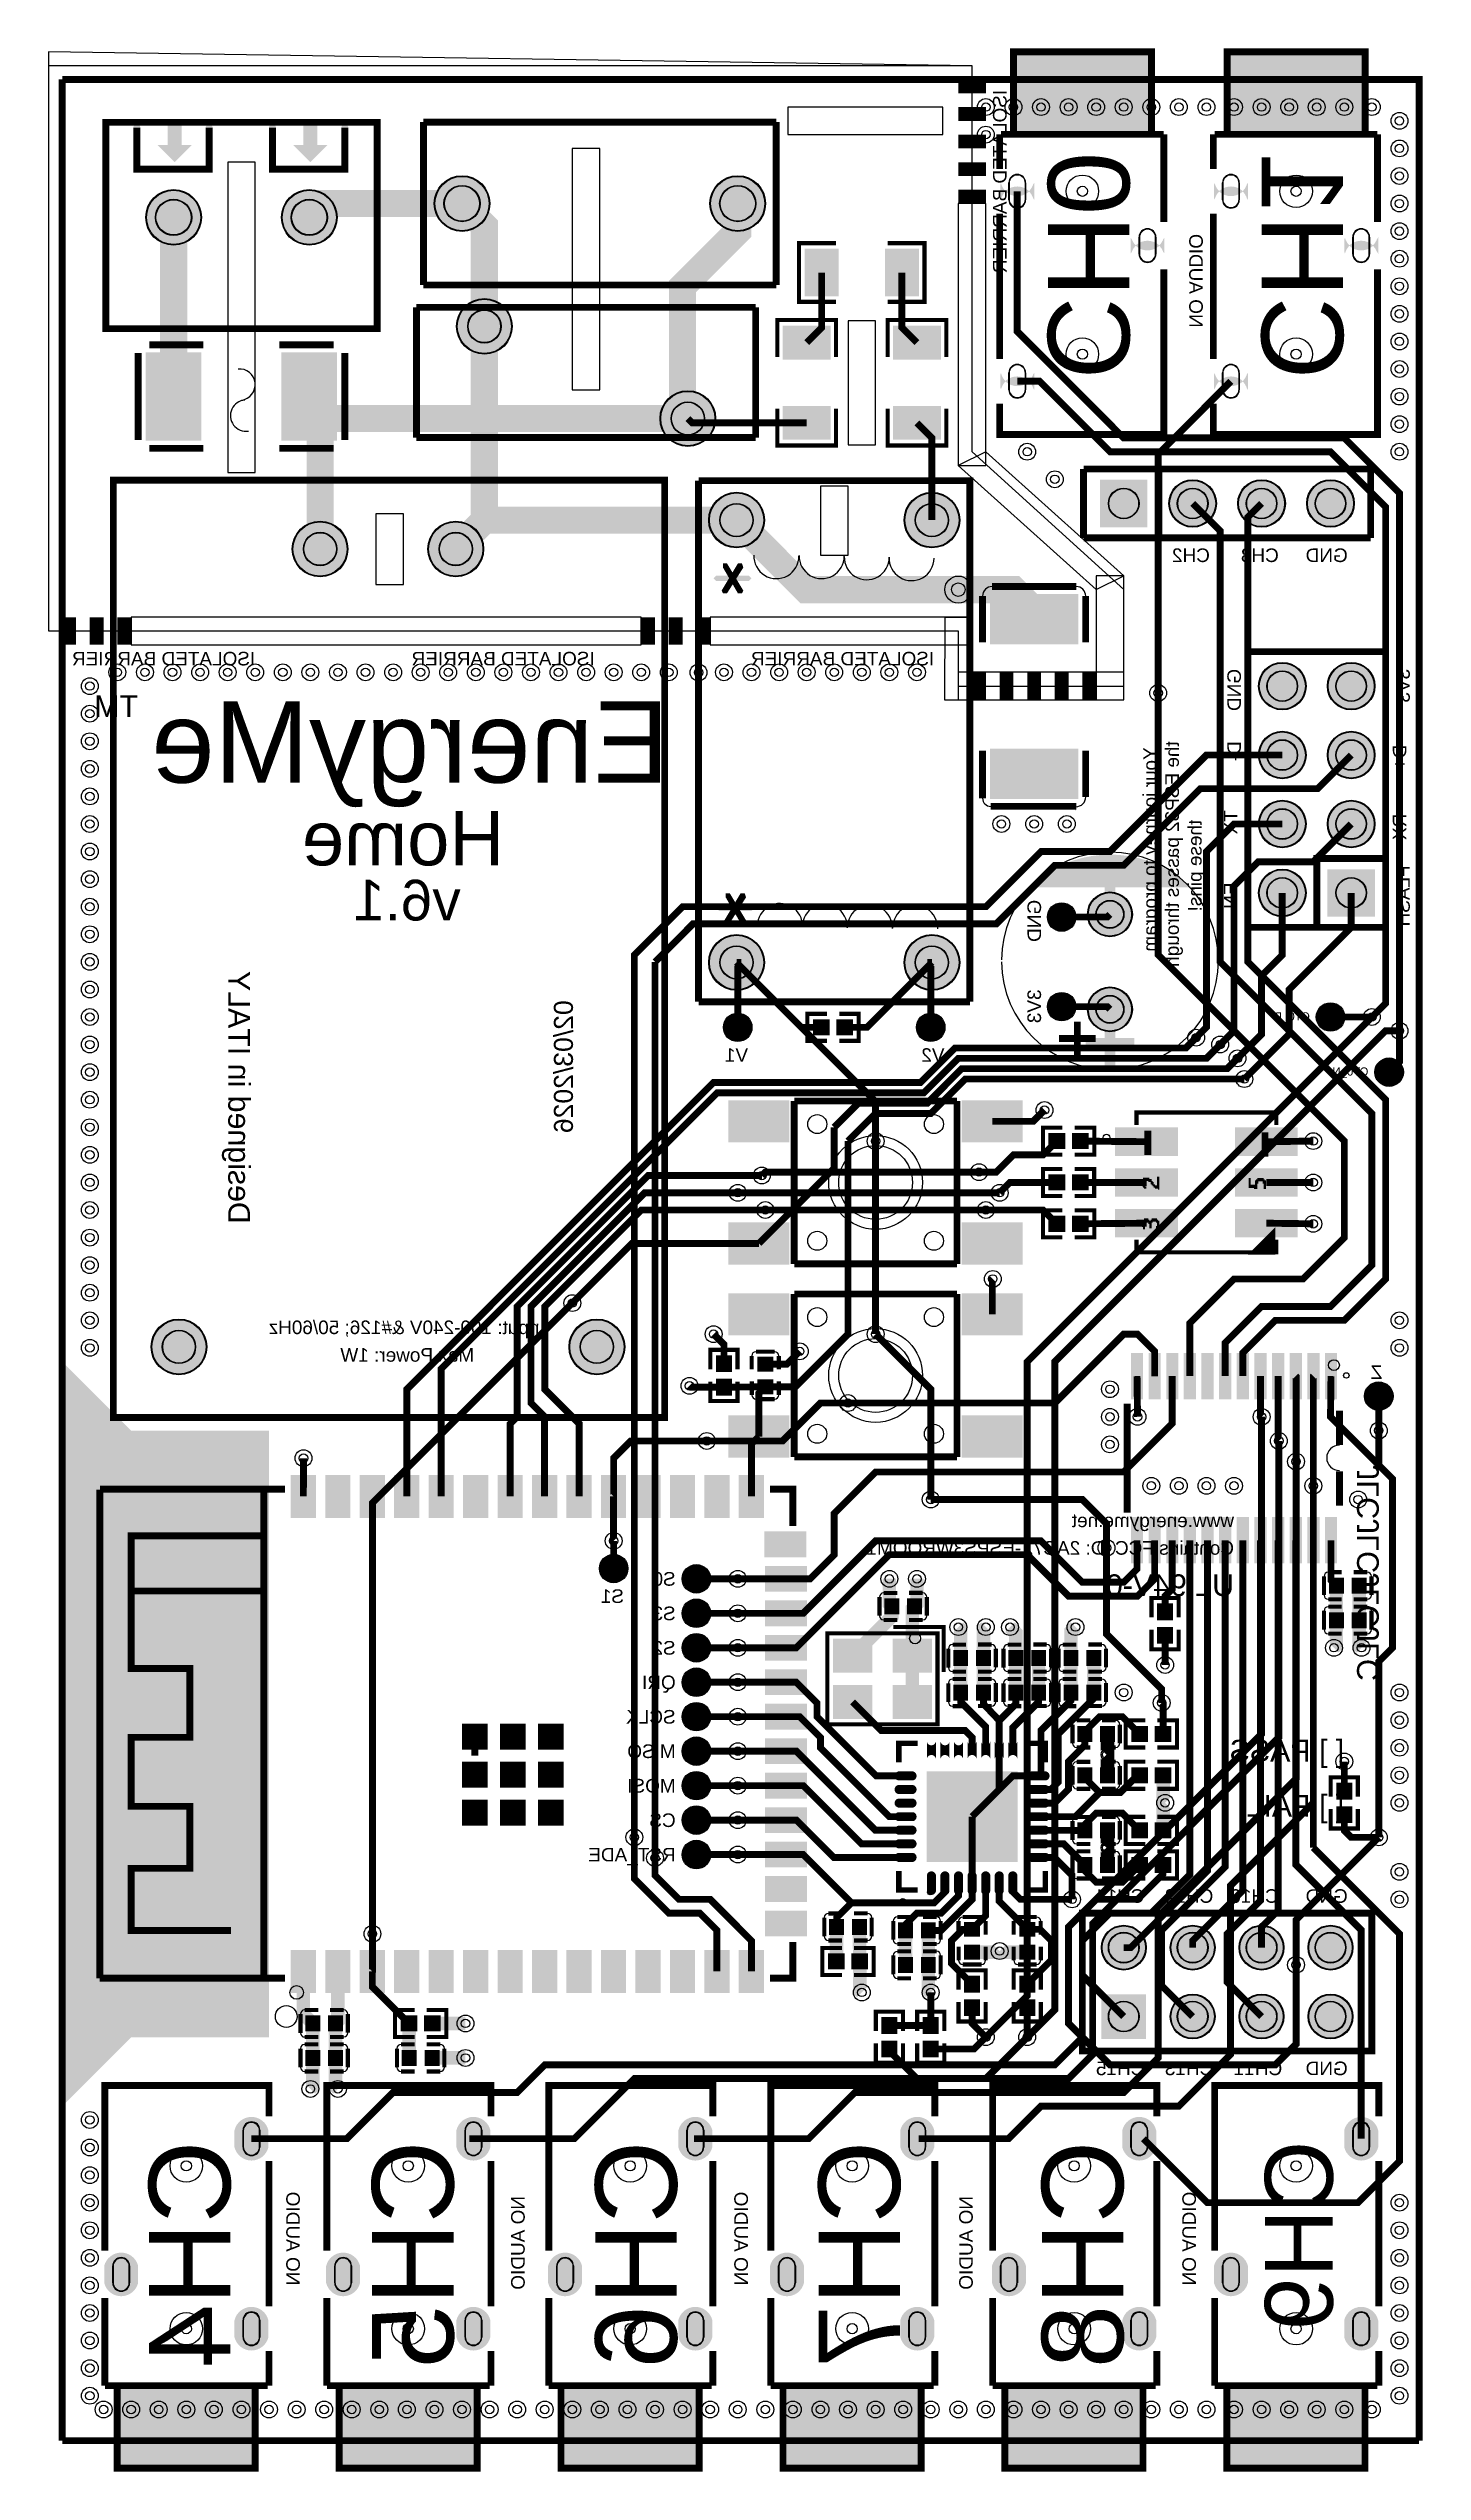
# Model space of a CAD drawing. Header units: millimetres. Extents: x -0.5 to 50.1, y -88.1 to 1.1.
import ezdxf

# ---------------------------------------------------------------- set-up
doc = ezdxf.new("R2010")
doc.units = ezdxf.units.MM
for name, color, linetype, true_color in [('3V3', 7, 'Continuous', 0x008000), ('BoardOutLine', 7, 'Continuous', 0xff00ff), ('BottomLayer', 7, 'Continuous', 0x0000ff), ('BottomPasteMaskLayer', 7, 'Continuous', 0x800000), ('BottomSilkLayer', 7, 'Continuous', 0x66cc33), ('BottomSolderMaskLayer', 7, 'Continuous', 0xaa00ff), ('Document', 7, 'Continuous', 0xffffff), ('GND', 7, 'Continuous', 0x999966), ('Hole', 7, 'Continuous', 0x222222), ('Multi-Layer', 7, 'Continuous', 0xc0c0c0), ('TopLayer', 7, 'Continuous', 0xff0000), ('TopPasteMaskLayer', 7, 'Continuous', 0x808080), ('TopSilkLayer', 7, 'Continuous', 0xffcc00), ('TopSolderMaskLayer', 7, 'Continuous', 0x800080)]:
    doc.layers.add(name, color=color, linetype=linetype, true_color=true_color)
doc.styles.get("Standard").update_dxf_attribs({"font": 'arial.ttf'})

msp = doc.modelspace()

# ---------------------------------------------------------------- texts
at = {"layer": 'BottomSilkLayer', "text_generation_flag": 2}
for s, height, rotation, p in [('ISOLATED BARRIER', 0.5, 90, (34.798, -0.381)), ('CH0', 3, 270, (36.322, -11.049)), ('CH1', 3, 270, (44.196, -11.049)), ('NO AUDIO', 0.5, 270, (41.529, -9.144)), ('GND', 0.5, 90, (43.434, -21.717)), ('3V3', 0.5, 90, (49.657, -21.717)), ('Your journey to program', 0.5, 90, (40.334, -24.608)), ('the ESP32 passes through', 0.5, 90, (41.148, -24.384)), ('D-', 0.5, 90, (43.434, -24.384)), ('D+', 0.5, 90, (49.53, -24.511)), ('these pins!', 0.5, 90, (41.985, -27.276)), ('TX', 0.5, 90, (43.307, -26.924)), ('RX', 0.5, 90, (49.53, -27.051)), ('FLASH', 0.5, 90, (49.657, -28.956)), ('GND', 0.5, 90, (36.068, -30.226)), ('EN', 0.5, 90, (43.307, -29.591)), ('Designed in ITALY', 0.8, 270, (6.119, -42.164)), ('3V3', 0.5, 90, (36.068, -33.528)), ('02/03/2026', 0.7, 90, (18.819, -33.929)), ('JLCJLCJLCJLC', 0.8, 90, (48.514, -51.054)), ('CH4', 3, 90, (6.192, -75.946)), ('CH5', 3, 90, (14.418, -75.946)), ('CH6', 3, 90, (22.645, -75.946)), ('CH7', 3, 90, (30.871, -75.946)), ('CH8', 3, 90, (39.098, -75.946)), ('CH9', 2.5, 90, (46.82, -75.946)), ('NO AUDIO', 0.5, 270, (8.255, -81.28)), ('NO AUDIO', 0.5, 90, (17.042, -77.985)), ('NO AUDIO', 0.5, 270, (24.765, -81.28)), ('NO AUDIO', 0.5, 90, (33.552, -77.985)), ('NO AUDIO', 0.5, 270, (41.275, -81.28))]:
    msp.add_text(s, height=height, rotation=rotation, dxfattribs=at).set_placement(p)
for s, height, p in [('CH2', 0.5, (42.291, -17.78)), ('CH3', 0.5, (44.831, -17.78)), ('GND', 0.5, (47.371, -17.78)), ('ISOLATED BARRIER', 0.5, (7.112, -21.59)), ('ISOLATED BARRIER', 0.5, (19.622, -21.59)), ('ISOLATED BARRIER', 0.5, (32.131, -21.59)), ('TM', 0.8, (2.794, -23.495)), ('EnergyMe', 3, (22.375, -25.908)), ('Home', 2, (16.284, -28.956)), ('v6.1', 1.5, (14.685, -30.988)), ('CT0_P', 0.3, (45.974, -34.671)), ('V1', 0.5, (25.273, -36.195)), ('V2', 0.5, (32.512, -36.195)), ('CT0_N', 0.3, (48.133, -36.703)), ('Input: 100-240V &#126; 50/60Hz', 0.5, (17.78, -46.228)), ('Max Power: 1W', 0.5, (15.178, -47.244)), ('Z', 0.5, (48.641, -47.879)), ('www.energyme.net', 0.5, (43.18, -53.34)), ('Contains FCC ID: 2AC7Z-ESPS3WROOM1', 0.5, (43.18, -54.356)), ('S0', 0.5, (22.606, -55.499)), ('UL 94V-0', 0.8, (43.18, -55.88)), ('S1', 0.5, (20.701, -56.134)), ('S3', 0.5, (22.606, -56.769)), ('S2', 0.5, (22.606, -58.039)), ('QRI', 0.5, (22.606, -59.309)), ('SCLK', 0.5, (22.606, -60.579)), ('MISO', 0.5, (22.606, -61.849)), ('[ ] PASS', 0.8, (47.244, -61.976)), ('MOSI', 0.5, (22.606, -63.119)), ('[ ] FAIL', 0.8, (47.244, -64.008)), ('CS', 0.5, (22.606, -64.389)), ('RST_ADE', 0.5, (22.606, -65.659)), ('CH14', 0.5, (39.878, -67.183)), ('CH12', 0.5, (42.418, -67.183)), ('CH10', 0.5, (44.831, -67.183)), ('GND', 0.5, (47.371, -67.183)), ('CH15', 0.5, (39.878, -73.533)), ('CH13', 0.5, (42.418, -73.533)), ('CH11', 0.5, (44.958, -73.533)), ('GND', 0.5, (47.371, -73.533))]:
    msp.add_text(s, height=height, dxfattribs=at).set_placement(p)

# ---------------------------------------------------------------- hatches: boundary and pattern name
at = {"layer": 'BottomLayer'}
for points in [[(36.33, -30.861, 1), (37.33, -30.861, 1)], [(36.33, -34.163, 1), (37.33, -34.163, 1)], [(24.392, -34.925, 1), (25.392, -34.925, 1)], [(31.504, -34.925, 1), (32.504, -34.925, 1)], [(46.236, -34.544, 1), (47.236, -34.544, 1)], [(48.395, -36.576, 1), (49.395, -36.576, 1)], [(48.014, -48.514, 1), (49.014, -48.514, 1)], [(19.82, -54.864, 1), (20.82, -54.864, 1)], [(22.868, -55.245, 1), (23.868, -55.245, 1)], [(22.868, -56.515, 1), (23.868, -56.515, 1)], [(22.868, -57.785, 1), (23.868, -57.785, 1)], [(22.868, -59.055, 1), (23.868, -59.055, 1)], [(22.868, -60.325, 1), (23.868, -60.325, 1)], [(22.868, -61.595, 1), (23.868, -61.595, 1)], [(22.868, -62.865, 1), (23.868, -62.865, 1)], [(22.868, -64.135, 1), (23.868, -64.135, 1)], [(22.868, -64.135, 1), (23.868, -64.135, 1)], [(22.868, -65.405, 1), (23.868, -65.405, 1)]]:
    msp.add_hatch(color=256, dxfattribs=at).paths.add_polyline_path(points)
at = {"layer": 'BottomPasteMaskLayer'}
for points in [[(36.33, -30.861, 1), (37.33, -30.861, 1)], [(36.33, -34.163, 1), (37.33, -34.163, 1)], [(24.392, -34.925, 1), (25.392, -34.925, 1)], [(31.504, -34.925, 1), (32.504, -34.925, 1)], [(46.236, -34.544, 1), (47.236, -34.544, 1)], [(48.395, -36.576, 1), (49.395, -36.576, 1)], [(48.014, -48.514, 1), (49.014, -48.514, 1)], [(19.82, -54.864, 1), (20.82, -54.864, 1)], [(22.868, -55.245, 1), (23.868, -55.245, 1)], [(22.868, -56.515, 1), (23.868, -56.515, 1)], [(22.868, -57.785, 1), (23.868, -57.785, 1)], [(22.868, -59.055, 1), (23.868, -59.055, 1)], [(22.868, -60.325, 1), (23.868, -60.325, 1)], [(22.868, -61.595, 1), (23.868, -61.595, 1)], [(22.868, -62.865, 1), (23.868, -62.865, 1)], [(22.868, -64.135, 1), (23.868, -64.135, 1)], [(22.868, -64.135, 1), (23.868, -64.135, 1)], [(22.868, -65.405, 1), (23.868, -65.405, 1)]]:
    msp.add_hatch(color=256, dxfattribs=at).paths.add_polyline_path(points)
at = {"layer": 'BottomSilkLayer'}
for points in [[(33.02, 0), (33.02, -0.508), (34.036, -0.508), (34.036, 0)], [(33.02, -1.016), (33.02, -1.524), (34.036, -1.524), (34.036, -1.016)], [(33.02, -2.032), (33.02, -2.54), (34.036, -2.54), (34.036, -2.032)], [(33.02, -3.048), (33.02, -3.556), (34.036, -3.556), (34.036, -3.048)], [(33.02, -4.064), (33.02, -4.572), (34.036, -4.572), (34.036, -4.064)], [(0.508, -19.812), (0, -19.812), (0, -20.828), (0.508, -20.828)], [(1.524, -19.812), (1.016, -19.812), (1.016, -20.828), (1.524, -20.828)], [(2.54, -19.812), (2.032, -19.812), (2.032, -20.828), (2.54, -20.828)], [(21.844, -19.812), (21.336, -19.812), (21.336, -20.828), (21.844, -20.828)], [(22.86, -19.812), (22.352, -19.812), (22.352, -20.828), (22.86, -20.828)], [(23.876, -19.812), (23.368, -19.812), (23.368, -20.828), (23.876, -20.828)], [(34.036, -21.844), (33.528, -21.844), (33.528, -22.86), (34.036, -22.86)], [(35.052, -21.844), (34.544, -21.844), (34.544, -22.86), (35.052, -22.86)], [(36.068, -21.844), (35.56, -21.844), (35.56, -22.86), (36.068, -22.86)], [(37.084, -21.844), (36.576, -21.844), (36.576, -22.86), (37.084, -22.86)], [(38.1, -21.844), (37.592, -21.844), (37.592, -22.86), (38.1, -22.86)]]:
    msp.add_hatch(color=256, dxfattribs=at).paths.add_polyline_path(points)
at = {"layer": 'BottomSolderMaskLayer'}
for points in [[(13.707, -4.572, 1), (15.757, -4.572, 1)], [(23.867, -4.572, 1), (25.917, -4.572, 1)], [(3.078, -5.08, 1), (5.129, -5.08, 1)], [(8.078, -5.08, 1), (10.129, -5.08, 1)], [(35.817, -3.807, -0.785398), (34.567, -3.807), (34.567, -4.433, -0.785398), (35.817, -4.433)], [(43.691, -3.807, -0.785398), (42.441, -3.807), (42.441, -4.433, -0.785398), (43.691, -4.433)], [(40.618, -5.807, -0.785398), (39.367, -5.807), (39.367, -6.433, -0.785398), (40.618, -6.433)], [(48.492, -5.807, -0.785398), (47.241, -5.807), (47.241, -6.433, -0.785398), (48.492, -6.433)], [(14.53, -9.096, 1), (16.58, -9.096, 1)], [(22.028, -12.494, 1), (24.078, -12.494, 1)], [(35.817, -10.807, -0.785398), (34.567, -10.807), (34.567, -11.433, -0.785398), (35.817, -11.433)], [(43.691, -10.807, -0.785398), (42.441, -10.807), (42.441, -11.433, -0.785398), (43.691, -11.433)], [(38.241, -14.746), (39.991, -14.746), (39.991, -16.496), (38.241, -16.496)], [(40.781, -15.621, 1), (42.531, -15.621, 1)], [(43.321, -15.621, 1), (45.071, -15.621, 1)], [(45.861, -15.621, 1), (47.611, -15.621, 1)], [(23.823, -16.234, 1), (25.874, -16.234, 1)], [(31.023, -16.234, 1), (33.073, -16.234, 1)], [(8.475, -17.3, 1), (10.526, -17.3, 1)], [(13.475, -17.3, 1), (15.526, -17.3, 1)], [(44.083, -22.352, 1), (45.833, -22.352, 1)], [(46.623, -22.352, 1), (48.373, -22.352, 1)], [(44.083, -24.892, 1), (45.833, -24.892, 1)], [(46.623, -24.892, 1), (48.373, -24.892, 1)], [(44.083, -27.432, 1), (45.833, -27.432, 1)], [(46.623, -27.432, 1), (48.373, -27.432, 1)], [(44.083, -29.972, 1), (45.833, -29.972, 1)], [(46.623, -30.847), (46.623, -29.097), (48.373, -29.097), (48.373, -30.847)], [(36.305, -30.861, 1), (37.355, -30.861, 1)], [(37.783, -30.762, 1), (39.433, -30.762, 1)], [(23.823, -32.534, 1), (25.874, -32.534, 1)], [(31.023, -32.534, 1), (33.073, -32.534, 1)], [(36.305, -34.163, 1), (37.355, -34.163, 1)], [(37.783, -34.262, 1), (39.433, -34.262, 1)], [(24.367, -34.925, 1), (25.417, -34.925, 1)], [(31.479, -34.925, 1), (32.529, -34.925, 1)], [(46.211, -34.544, 1), (47.261, -34.544, 1)], [(48.37, -36.576, 1), (49.42, -36.576, 1)], [(3.275, -46.7, 1), (5.326, -46.7, 1)], [(18.675, -46.7, 1), (20.726, -46.7, 1)], [(47.989, -48.514, 1), (49.039, -48.514, 1)], [(19.795, -54.864, 1), (20.845, -54.864, 1)], [(22.843, -55.245, 1), (23.893, -55.245, 1)], [(22.843, -56.515, 1), (23.893, -56.515, 1)], [(22.843, -57.785, 1), (23.893, -57.785, 1)], [(22.843, -59.055, 1), (23.893, -59.055, 1)], [(22.843, -60.325, 1), (23.893, -60.325, 1)], [(22.843, -61.595, 1), (23.893, -61.595, 1)], [(22.843, -62.865, 1), (23.893, -62.865, 1)], [(22.843, -64.135, 1), (23.893, -64.135, 1)], [(22.843, -64.135, 1), (23.893, -64.135, 1)], [(22.843, -65.405, 1), (23.893, -65.405, 1)], [(38.291, -68.834, 1), (39.941, -68.834, 1)], [(40.831, -68.834, 1), (42.481, -68.834, 1)], [(43.371, -68.834, 1), (45.021, -68.834, 1)], [(45.911, -68.834, 1), (47.561, -68.834, 1)], [(38.291, -70.549), (39.941, -70.549), (39.941, -72.199), (38.291, -72.199)], [(40.831, -71.374, 1), (42.481, -71.374, 1)], [(43.371, -71.374, 1), (45.021, -71.374, 1)], [(45.911, -71.374, 1), (47.561, -71.374, 1)], [(7.597, -76.188, -0.785398), (6.347, -76.188), (6.347, -75.563, -0.785398), (7.597, -75.563)], [(15.776, -76.188, -0.785398), (14.525, -76.188), (14.525, -75.563, -0.785398), (15.776, -75.563)], [(23.955, -76.188, -0.785398), (22.704, -76.188), (22.704, -75.563, -0.785398), (23.955, -75.563)], [(32.134, -76.188, -0.785398), (30.883, -76.188), (30.883, -75.563, -0.785398), (32.134, -75.563)], [(40.312, -76.188, -0.785398), (39.062, -76.188), (39.062, -75.563, -0.785398), (40.312, -75.563)], [(48.492, -76.188, -0.785398), (47.241, -76.188), (47.241, -75.563, -0.785398), (48.492, -75.563)], [(2.797, -81.188, -0.785398), (1.547, -81.188), (1.547, -80.563, -0.785398), (2.797, -80.563)], [(10.976, -81.188, -0.785398), (9.725, -81.188), (9.725, -80.563, -0.785398), (10.976, -80.563)], [(19.155, -81.188, -0.785398), (17.904, -81.188), (17.904, -80.563, -0.785398), (19.155, -80.563)], [(27.334, -81.188, -0.785398), (26.083, -81.188), (26.083, -80.563, -0.785398), (27.334, -80.563)], [(35.512, -81.188, -0.785398), (34.262, -81.188), (34.262, -80.563, -0.785398), (35.512, -80.563)], [(43.691, -81.188, -0.785398), (42.441, -81.188), (42.441, -80.563, -0.785398), (43.691, -80.563)], [(7.597, -83.188, -0.785398), (6.347, -83.188), (6.347, -82.563, -0.785398), (7.597, -82.563)], [(15.776, -83.188, -0.785398), (14.525, -83.188), (14.525, -82.563, -0.785398), (15.776, -82.563)], [(23.955, -83.188, -0.785398), (22.704, -83.188), (22.704, -82.563, -0.785398), (23.955, -82.563)], [(32.134, -83.188, -0.785398), (30.883, -83.188), (30.883, -82.563, -0.785398), (32.134, -82.563)], [(40.312, -83.188, -0.785398), (39.062, -83.188), (39.062, -82.563, -0.785398), (40.312, -82.563)], [(48.492, -83.188, -0.785398), (47.241, -83.188), (47.241, -82.563, -0.785398), (48.492, -82.563)]]:
    msp.add_hatch(color=256, dxfattribs=at).paths.add_polyline_path(points)
at = {"layer": 'Document'}
for points in [[(40.132, 1.016), (40.132, -2.032), (35.052, -2.032), (35.052, 1.016)], [(48.006, 1.016), (48.006, -2.032), (42.926, -2.032), (42.926, 1.016)], [(5.541, -1.778), (5.541, -3.302), (5.54, -3.319), (5.537, -3.335), (5.531, -3.351), (5.524, -3.366), (5.515, -3.379), (5.504, -3.392), (5.491, -3.403), (5.478, -3.412), (5.463, -3.419), (5.447, -3.425), (5.431, -3.428), (5.414, -3.429), (2.747, -3.429), (2.731, -3.428), (2.714, -3.425), (2.699, -3.419), (2.684, -3.412), (2.67, -3.403), (2.657, -3.392), (2.646, -3.379), (2.637, -3.366), (2.63, -3.351), (2.624, -3.335), (2.621, -3.319), (2.62, -3.302), (2.62, -1.778), (2.621, -1.761), (2.624, -1.745), (2.63, -1.729), (2.637, -1.715), (2.646, -1.701), (2.657, -1.688), (2.67, -1.677), (2.684, -1.668), (2.699, -1.661), (2.714, -1.655), (2.731, -1.652), (2.747, -1.651), (2.764, -1.652), (2.78, -1.655), (2.796, -1.661), (2.811, -1.668), (2.824, -1.677), (2.837, -1.688), (2.848, -1.701), (2.857, -1.715), (2.864, -1.729), (2.87, -1.745), (2.873, -1.761), (2.874, -1.778), (2.874, -3.175), (5.287, -3.175), (5.287, -1.778), (5.288, -1.761), (5.291, -1.745), (5.297, -1.729), (5.304, -1.715), (5.313, -1.701), (5.324, -1.688), (5.337, -1.677), (5.351, -1.668), (5.366, -1.661), (5.381, -1.655), (5.398, -1.652), (5.414, -1.651), (5.431, -1.652), (5.447, -1.655), (5.463, -1.661), (5.478, -1.668), (5.491, -1.677), (5.504, -1.688), (5.515, -1.701), (5.524, -1.715), (5.531, -1.729), (5.537, -1.745), (5.54, -1.761), (5.541, -1.778)], [(4.398, -1.524), (4.398, -2.413), (4.779, -2.413), (4.144, -3.048), (3.509, -2.413), (3.89, -2.413), (3.89, -1.524)], [(10.541, -1.778), (10.541, -3.302), (10.54, -3.319), (10.537, -3.335), (10.531, -3.351), (10.524, -3.366), (10.515, -3.379), (10.504, -3.392), (10.491, -3.403), (10.478, -3.412), (10.463, -3.419), (10.447, -3.425), (10.431, -3.428), (10.414, -3.429), (7.747, -3.429), (7.731, -3.428), (7.714, -3.425), (7.699, -3.419), (7.684, -3.412), (7.67, -3.403), (7.657, -3.392), (7.646, -3.379), (7.637, -3.366), (7.63, -3.351), (7.624, -3.335), (7.621, -3.319), (7.62, -3.302), (7.62, -1.778), (7.621, -1.761), (7.624, -1.745), (7.63, -1.729), (7.637, -1.715), (7.646, -1.701), (7.657, -1.688), (7.67, -1.677), (7.684, -1.668), (7.699, -1.661), (7.714, -1.655), (7.731, -1.652), (7.747, -1.651), (7.764, -1.652), (7.78, -1.655), (7.796, -1.661), (7.811, -1.668), (7.824, -1.677), (7.837, -1.688), (7.848, -1.701), (7.857, -1.715), (7.864, -1.729), (7.87, -1.745), (7.873, -1.761), (7.874, -1.778), (7.874, -3.175), (10.287, -3.175), (10.287, -1.778), (10.288, -1.761), (10.291, -1.745), (10.297, -1.729), (10.304, -1.715), (10.313, -1.701), (10.324, -1.688), (10.337, -1.677), (10.351, -1.668), (10.366, -1.661), (10.381, -1.655), (10.398, -1.652), (10.414, -1.651), (10.431, -1.652), (10.447, -1.655), (10.463, -1.661), (10.478, -1.668), (10.491, -1.677), (10.504, -1.688), (10.515, -1.701), (10.524, -1.715), (10.531, -1.729), (10.537, -1.745), (10.54, -1.761), (10.541, -1.778)], [(9.398, -1.524), (9.398, -2.413), (9.779, -2.413), (9.144, -3.048), (8.509, -2.413), (8.89, -2.413), (8.89, -1.524)], [(24.898, -17.833), (25.048, -17.833), (25.098, -17.983), (24.498, -18.933), (24.348, -18.933), (24.298, -18.833)], [(24.348, -17.983), (24.348, -17.833), (24.498, -17.833), (25.098, -18.833), (25.048, -18.933), (24.898, -18.933)], [(24.098, -18.483), (23.998, -18.383), (23.998, -18.383), (24.098, -18.283), (25.298, -18.283), (25.398, -18.383), (25.398, -18.383), (25.298, -18.483)], [(38.408, -29.012), (38.408, -30.412), (38.808, -30.412), (38.808, -28.812), (38.808, -28.612), (38.408, -28.612)], [(24.998, -29.984), (25.148, -29.984), (25.198, -30.134), (24.598, -31.084), (24.448, -31.084), (24.398, -30.984)], [(24.448, -30.134), (24.448, -29.984), (24.598, -29.984), (25.198, -30.984), (25.148, -31.084), (24.998, -31.084)], [(24.198, -30.634), (24.098, -30.534), (24.098, -30.534), (24.198, -30.434), (25.398, -30.434), (25.498, -30.534), (25.498, -30.534), (25.398, -30.634)], [(38.408, -35.012), (38.408, -36.412), (38.808, -36.412), (38.808, -34.812), (38.808, -34.612), (38.408, -34.612)], [(38.108, -35.712), (39.508, -35.712), (39.508, -35.312), (37.908, -35.312), (37.708, -35.312), (37.708, -35.712)], [(39.307, -39.332), (39.307, -39.078), (40.704, -39.078), (40.704, -39.332)], [(39.878, -39.624), (39.878, -38.735), (40.132, -38.735), (40.132, -39.624)], [(44.196, -39.688), (44.196, -38.799), (44.45, -38.799), (44.45, -39.688)], [(40.144, -40.547), (40.144, -40.587), (39.784, -40.587), (39.784, -40.547)], [(39.904, -40.587), (39.904, -40.627), (39.784, -40.627), (39.784, -40.587)], [(39.864, -40.627), (39.864, -40.667), (39.784, -40.667), (39.784, -40.627)], [(39.864, -40.667), (39.864, -40.707), (39.784, -40.707), (39.784, -40.667)], [(39.904, -40.707), (39.904, -40.747), (39.784, -40.747), (39.784, -40.707)], [(39.904, -40.747), (39.904, -40.787), (39.784, -40.787), (39.784, -40.747)], [(40.064, -40.467), (40.064, -40.507), (39.824, -40.507), (39.824, -40.467)], [(40.144, -40.507), (40.144, -40.547), (39.824, -40.547), (39.824, -40.507)], [(39.944, -40.787), (39.944, -40.827), (39.824, -40.827), (39.824, -40.787)], [(39.944, -40.827), (39.944, -40.867), (39.864, -40.867), (39.864, -40.827)], [(40.184, -40.587), (40.184, -40.627), (40.024, -40.627), (40.024, -40.587)], [(40.224, -40.627), (40.224, -40.667), (40.104, -40.667), (40.104, -40.627)], [(40.224, -40.667), (40.224, -40.707), (40.104, -40.707), (40.104, -40.667)], [(40.264, -40.707), (40.264, -40.747), (40.144, -40.747), (40.144, -40.707)], [(40.424, -40.747), (40.424, -40.787), (40.184, -40.787), (40.184, -40.747)], [(40.424, -40.787), (40.424, -40.827), (40.224, -40.827), (40.224, -40.787)], [(40.424, -40.827), (40.424, -40.867), (40.264, -40.867), (40.264, -40.827)], [(40.424, -40.427), (40.424, -40.467), (40.344, -40.467), (40.344, -40.427)], [(40.424, -40.467), (40.424, -40.507), (40.344, -40.507), (40.344, -40.467)], [(40.424, -40.507), (40.424, -40.547), (40.344, -40.547), (40.344, -40.507)], [(40.424, -40.547), (40.424, -40.587), (40.344, -40.587), (40.344, -40.547)], [(40.424, -40.587), (40.424, -40.627), (40.344, -40.627), (40.344, -40.587)], [(40.424, -40.627), (40.424, -40.667), (40.344, -40.667), (40.344, -40.627)], [(40.424, -40.667), (40.424, -40.707), (40.344, -40.707), (40.344, -40.667)], [(40.424, -40.707), (40.424, -40.747), (40.344, -40.747), (40.344, -40.707)], [(40.424, -40.867), (40.424, -40.907), (40.384, -40.907), (40.384, -40.867)], [(43.714, -40.521), (43.714, -40.481), (43.794, -40.481), (43.794, -40.521)], [(43.714, -40.561), (43.714, -40.521), (43.794, -40.521), (43.794, -40.561)], [(43.714, -40.601), (43.714, -40.561), (43.794, -40.561), (43.794, -40.601)], [(43.714, -40.641), (43.714, -40.601), (43.794, -40.601), (43.794, -40.641)], [(43.714, -40.681), (43.714, -40.641), (43.794, -40.641), (43.794, -40.681)], [(43.714, -40.721), (43.714, -40.681), (43.794, -40.681), (43.794, -40.721)], [(43.714, -40.761), (43.714, -40.721), (44.034, -40.721), (44.034, -40.761)], [(43.714, -40.801), (43.714, -40.761), (44.034, -40.761), (44.034, -40.801)], [(43.714, -40.841), (43.714, -40.801), (44.034, -40.801), (44.034, -40.841)], [(43.914, -40.881), (43.914, -40.841), (44.034, -40.841), (44.034, -40.881)], [(43.954, -40.601), (43.954, -40.561), (44.354, -40.561), (44.354, -40.601)], [(43.954, -40.641), (43.954, -40.601), (44.074, -40.601), (44.074, -40.641)], [(43.954, -40.681), (43.954, -40.641), (44.074, -40.641), (44.074, -40.681)], [(43.954, -40.721), (43.954, -40.681), (44.034, -40.681), (44.034, -40.721)], [(43.994, -40.561), (43.994, -40.521), (44.314, -40.521), (44.314, -40.561)], [(44.034, -40.521), (44.034, -40.481), (44.274, -40.481), (44.274, -40.521)], [(44.234, -40.641), (44.234, -40.601), (44.354, -40.601), (44.354, -40.641)], [(44.234, -40.681), (44.234, -40.641), (44.354, -40.641), (44.354, -40.681)], [(44.274, -40.721), (44.274, -40.681), (44.354, -40.681), (44.354, -40.721)], [(44.274, -40.761), (44.274, -40.721), (44.354, -40.721), (44.354, -40.761)], [(44.274, -40.801), (44.274, -40.761), (44.354, -40.761), (44.354, -40.801)], [(44.274, -40.841), (44.274, -40.801), (44.354, -40.801), (44.354, -40.841)], [(44.274, -40.881), (44.274, -40.841), (44.354, -40.841), (44.354, -40.881)], [(40.424, -42.047), (40.424, -42.087), (39.784, -42.087), (39.784, -42.047)], [(40.184, -42.087), (40.184, -42.127), (39.784, -42.127), (39.784, -42.087)], [(39.864, -42.127), (39.864, -42.167), (39.784, -42.167), (39.784, -42.127)], [(39.864, -42.167), (39.864, -42.207), (39.784, -42.207), (39.784, -42.167)], [(39.864, -42.207), (39.864, -42.247), (39.784, -42.247), (39.784, -42.207)], [(39.904, -42.247), (39.904, -42.287), (39.784, -42.287), (39.784, -42.247)], [(40.064, -42.007), (40.064, -42.047), (39.824, -42.047), (39.824, -42.007)], [(39.904, -42.287), (39.904, -42.327), (39.824, -42.327), (39.824, -42.287)], [(39.904, -42.327), (39.904, -42.367), (39.824, -42.367), (39.824, -42.327)], [(40.024, -41.967), (40.024, -42.007), (39.864, -42.007), (39.864, -41.967)], [(40.144, -42.127), (40.144, -42.167), (40.024, -42.167), (40.024, -42.127)], [(40.144, -42.167), (40.144, -42.207), (40.064, -42.207), (40.064, -42.167)], [(40.144, -42.207), (40.144, -42.247), (40.064, -42.247), (40.064, -42.207)], [(40.144, -42.247), (40.144, -42.287), (40.064, -42.287), (40.064, -42.247)], [(40.144, -42.287), (40.144, -42.327), (40.064, -42.327), (40.064, -42.287)], [(40.384, -42.007), (40.384, -42.047), (40.104, -42.047), (40.104, -42.007)], [(40.344, -41.967), (40.344, -42.007), (40.144, -42.007), (40.144, -41.967)], [(40.424, -42.087), (40.424, -42.127), (40.304, -42.127), (40.304, -42.087)], [(40.424, -42.247), (40.424, -42.287), (40.304, -42.287), (40.304, -42.247)], [(40.424, -42.287), (40.424, -42.327), (40.304, -42.327), (40.304, -42.287)], [(40.384, -42.327), (40.384, -42.367), (40.304, -42.367), (40.304, -42.327)], [(40.424, -42.127), (40.424, -42.167), (40.344, -42.167), (40.344, -42.127)], [(40.424, -42.167), (40.424, -42.207), (40.344, -42.207), (40.344, -42.167)], [(40.424, -42.207), (40.424, -42.247), (40.344, -42.247), (40.344, -42.207)], [(43.688, -43.307), (44.704, -43.307), (44.704, -42.291)], [(2.413, -68.199), (2.414, -68.216), (2.417, -68.232), (2.423, -68.248), (2.43, -68.263), (2.439, -68.276), (2.45, -68.289), (2.463, -68.3), (2.477, -68.309), (2.491, -68.316), (2.507, -68.322), (2.523, -68.325), (2.54, -68.326), (6.223, -68.326), (6.24, -68.325), (6.256, -68.322), (6.272, -68.316), (6.287, -68.309), (6.3, -68.3), (6.313, -68.289), (6.324, -68.276), (6.333, -68.263), (6.34, -68.248), (6.346, -68.232), (6.349, -68.216), (6.35, -68.199), (6.349, -68.182), (6.346, -68.166), (6.34, -68.15), (6.333, -68.136), (6.324, -68.122), (6.313, -68.109), (6.3, -68.098), (6.287, -68.089), (6.272, -68.082), (6.256, -68.076), (6.24, -68.073), (6.223, -68.072), (2.667, -68.072), (2.667, -66.04), (4.699, -66.04), (4.716, -66.039), (4.732, -66.036), (4.748, -66.03), (4.763, -66.023), (4.776, -66.014), (4.789, -66.003), (4.8, -65.99), (4.809, -65.977), (4.816, -65.962), (4.822, -65.946), (4.825, -65.93), (4.826, -65.913), (4.826, -63.627), (4.825, -63.61), (4.822, -63.594), (4.816, -63.578), (4.809, -63.564), (4.8, -63.55), (4.789, -63.537), (4.776, -63.526), (4.763, -63.517), (4.748, -63.51), (4.732, -63.504), (4.716, -63.501), (4.699, -63.5), (2.667, -63.5), (2.667, -61.214), (4.699, -61.214), (4.716, -61.213), (4.732, -61.21), (4.748, -61.204), (4.763, -61.197), (4.776, -61.188), (4.789, -61.177), (4.8, -61.164), (4.809, -61.15), (4.816, -61.136), (4.822, -61.12), (4.825, -61.104), (4.826, -61.087), (4.826, -58.547), (4.825, -58.53), (4.822, -58.514), (4.816, -58.498), (4.809, -58.483), (4.8, -58.47), (4.789, -58.457), (4.776, -58.446), (4.763, -58.437), (4.748, -58.43), (4.732, -58.424), (4.716, -58.421), (4.699, -58.42), (2.667, -58.42), (2.667, -55.898), (2.667, -55.822), (7.425, -55.822), (7.441, -55.821), (7.458, -55.818), (7.473, -55.812), (7.488, -55.805), (7.502, -55.796), (7.514, -55.785), (7.525, -55.772), (7.535, -55.758), (7.542, -55.743), (7.547, -55.728), (7.551, -55.711), (7.552, -55.695), (7.551, -55.678), (7.547, -55.662), (7.542, -55.646), (7.535, -55.631), (7.525, -55.618), (7.514, -55.605), (7.502, -55.594), (7.488, -55.585), (7.473, -55.577), (7.458, -55.572), (7.441, -55.569), (7.425, -55.568), (2.667, -55.568), (2.667, -53.79), (7.425, -53.79), (7.441, -53.789), (7.458, -53.785), (7.473, -53.78), (7.488, -53.773), (7.502, -53.764), (7.514, -53.753), (7.525, -53.74), (7.535, -53.726), (7.542, -53.711), (7.547, -53.696), (7.551, -53.679), (7.552, -53.663), (7.551, -53.646), (7.547, -53.63), (7.542, -53.614), (7.535, -53.599), (7.525, -53.585), (7.514, -53.573), (7.502, -53.562), (7.488, -53.553), (7.473, -53.545), (7.458, -53.54), (7.441, -53.537), (7.425, -53.536), (2.54, -53.536), (2.523, -53.537), (2.507, -53.54), (2.491, -53.545), (2.477, -53.553), (2.463, -53.562), (2.45, -53.573), (2.439, -53.585), (2.43, -53.599), (2.423, -53.614), (2.417, -53.63), (2.414, -53.646), (2.413, -53.663), (2.413, -55.695), (2.413, -55.898), (2.413, -58.547), (2.414, -58.564), (2.417, -58.58), (2.423, -58.596), (2.43, -58.61), (2.439, -58.624), (2.45, -58.637), (2.463, -58.648), (2.477, -58.657), (2.491, -58.664), (2.507, -58.67), (2.523, -58.673), (2.54, -58.674), (4.572, -58.674), (4.572, -60.96), (2.54, -60.96), (2.523, -60.961), (2.507, -60.964), (2.491, -60.97), (2.477, -60.977), (2.463, -60.986), (2.45, -60.997), (2.439, -61.01), (2.43, -61.023), (2.423, -61.038), (2.417, -61.054), (2.414, -61.07), (2.413, -61.087), (2.413, -63.627), (2.414, -63.644), (2.417, -63.66), (2.423, -63.676), (2.43, -63.691), (2.439, -63.704), (2.45, -63.717), (2.463, -63.728), (2.477, -63.737), (2.491, -63.744), (2.507, -63.75), (2.523, -63.753), (2.54, -63.754), (4.572, -63.754), (4.572, -65.786), (2.54, -65.786), (2.523, -65.787), (2.507, -65.79), (2.491, -65.796), (2.477, -65.803), (2.463, -65.812), (2.45, -65.823), (2.439, -65.836), (2.43, -65.85), (2.423, -65.864), (2.417, -65.88), (2.414, -65.896), (2.413, -65.913)], [(2.032, -88.011), (2.032, -84.963), (7.112, -84.963), (7.112, -88.011)], [(10.211, -88.011), (10.211, -84.963), (15.291, -84.963), (15.291, -88.011)], [(18.39, -88.011), (18.39, -84.963), (23.47, -84.963), (23.47, -88.011)], [(26.568, -88.011), (26.568, -84.963), (31.648, -84.963), (31.648, -88.011)], [(34.747, -88.011), (34.747, -84.963), (39.827, -84.963), (39.827, -88.011)], [(42.926, -88.011), (42.926, -84.963), (48.006, -84.963), (48.006, -88.011)]]:
    msp.add_hatch(color=256, dxfattribs=at).paths.add_polyline_path(points)
at = {"layer": 'Multi-Layer'}
for points in [[(3.104, -5.08, 1), (5.104, -5.08, 1)], [(8.104, -5.08, 1), (10.104, -5.08, 1)], [(13.732, -4.572, 1), (15.732, -4.572, 1)], [(23.892, -4.572, 1), (25.892, -4.572, 1)], [(35.792, -3.82, -0.785398), (34.592, -3.82), (34.592, -4.42, -0.785398), (35.792, -4.42)], [(43.666, -3.82, -0.785398), (42.466, -3.82), (42.466, -4.42, -0.785398), (43.666, -4.42)], [(40.592, -5.82, -0.785398), (39.392, -5.82), (39.392, -6.42, -0.785398), (40.592, -6.42)], [(48.466, -5.82, -0.785398), (47.266, -5.82), (47.266, -6.42, -0.785398), (48.466, -6.42)], [(14.555, -9.096, 1), (16.555, -9.096, 1)], [(22.053, -12.494, 1), (24.053, -12.494, 1)], [(35.792, -10.82, -0.785398), (34.592, -10.82), (34.592, -11.42, -0.785398), (35.792, -11.42)], [(43.666, -10.82, -0.785398), (42.466, -10.82), (42.466, -11.42, -0.785398), (43.666, -11.42)], [(38.266, -14.771), (39.966, -14.771), (39.966, -16.471), (38.266, -16.471)], [(40.806, -15.621, 1), (42.506, -15.621, 1)], [(43.346, -15.621, 1), (45.046, -15.621, 1)], [(45.886, -15.621, 1), (47.586, -15.621, 1)], [(23.848, -16.234, 1), (25.848, -16.234, 1)], [(31.048, -16.234, 1), (33.048, -16.234, 1)], [(8.501, -17.3, 1), (10.501, -17.3, 1)], [(13.501, -17.3, 1), (15.501, -17.3, 1)], [(44.108, -22.352, 1), (45.808, -22.352, 1)], [(46.648, -22.352, 1), (48.348, -22.352, 1)], [(44.108, -24.892, 1), (45.808, -24.892, 1)], [(46.648, -24.892, 1), (48.348, -24.892, 1)], [(44.108, -27.432, 1), (45.808, -27.432, 1)], [(46.648, -27.432, 1), (48.348, -27.432, 1)], [(44.108, -29.972, 1), (45.808, -29.972, 1)], [(46.648, -30.822), (46.648, -29.122), (48.348, -29.122), (48.348, -30.822)], [(37.808, -30.762, 1), (39.408, -30.762, 1)], [(23.848, -32.534, 1), (25.848, -32.534, 1)], [(31.048, -32.534, 1), (33.048, -32.534, 1)], [(37.808, -34.262, 1), (39.408, -34.262, 1)], [(3.3, -46.7, 1), (5.3, -46.7, 1)], [(18.701, -46.7, 1), (20.701, -46.7, 1)], [(0, -47.244), (2.54, -49.784), (7.62, -49.784), (7.62, -52.07), (7.62, -69.85), (7.62, -72.136), (2.54, -72.136), (0, -74.676)], [(38.316, -68.834, 1), (39.916, -68.834, 1)], [(40.856, -68.834, 1), (42.456, -68.834, 1)], [(43.396, -68.834, 1), (44.996, -68.834, 1)], [(45.936, -68.834, 1), (47.536, -68.834, 1)], [(38.316, -70.574), (39.916, -70.574), (39.916, -72.174), (38.316, -72.174)], [(40.856, -71.374, 1), (42.456, -71.374, 1)], [(43.396, -71.374, 1), (44.996, -71.374, 1)], [(45.936, -71.374, 1), (47.536, -71.374, 1)], [(7.572, -76.175, -0.785398), (6.372, -76.175), (6.372, -75.575, -0.785398), (7.572, -75.575)], [(15.751, -76.175, -0.785398), (14.551, -76.175), (14.551, -75.575, -0.785398), (15.751, -75.575)], [(23.93, -76.175, -0.785398), (22.73, -76.175), (22.73, -75.575, -0.785398), (23.93, -75.575)], [(32.109, -76.175, -0.785398), (30.909, -76.175), (30.909, -75.575, -0.785398), (32.109, -75.575)], [(40.287, -76.175, -0.785398), (39.087, -76.175), (39.087, -75.575, -0.785398), (40.287, -75.575)], [(48.466, -76.175, -0.785398), (47.266, -76.175), (47.266, -75.575, -0.785398), (48.466, -75.575)], [(2.772, -81.175, -0.785398), (1.572, -81.175), (1.572, -80.575, -0.785398), (2.772, -80.575)], [(10.951, -81.175, -0.785398), (9.751, -81.175), (9.751, -80.575, -0.785398), (10.951, -80.575)], [(19.13, -81.175, -0.785398), (17.93, -81.175), (17.93, -80.575, -0.785398), (19.13, -80.575)], [(27.308, -81.175, -0.785398), (26.108, -81.175), (26.108, -80.575, -0.785398), (27.308, -80.575)], [(35.487, -81.175, -0.785398), (34.287, -81.175), (34.287, -80.575, -0.785398), (35.487, -80.575)], [(43.666, -81.175, -0.785398), (42.466, -81.175), (42.466, -80.575, -0.785398), (43.666, -80.575)], [(7.572, -83.175, -0.785398), (6.372, -83.175), (6.372, -82.575, -0.785398), (7.572, -82.575)], [(15.751, -83.175, -0.785398), (14.551, -83.175), (14.551, -82.575, -0.785398), (15.751, -82.575)], [(23.93, -83.175, -0.785398), (22.73, -83.175), (22.73, -82.575, -0.785398), (23.93, -82.575)], [(32.109, -83.175, -0.785398), (30.909, -83.175), (30.909, -82.575, -0.785398), (32.109, -82.575)], [(40.287, -83.175, -0.785398), (39.087, -83.175), (39.087, -82.575, -0.785398), (40.287, -82.575)], [(48.466, -83.175, -0.785398), (47.266, -83.175), (47.266, -82.575, -0.785398), (48.466, -82.575)]]:
    msp.add_hatch(color=256, dxfattribs=at).paths.add_polyline_path(points)
at = {"layer": 'TopLayer'}
for points in [[(28.589, -7.962), (28.589, -6.261), (27.381, -6.261), (27.381, -7.962)], [(30.339, -7.962), (30.339, -6.261), (31.547, -6.261), (31.547, -7.962)], [(28.282, -10.301), (26.582, -10.301), (26.582, -9.093), (28.282, -9.093)], [(30.646, -10.301), (32.347, -10.301), (32.347, -9.093), (30.646, -9.093)], [(3.104, -10.084), (5.104, -10.084), (5.104, -13.284), (3.104, -13.284)], [(8.104, -10.084), (10.104, -10.084), (10.104, -13.284), (8.104, -13.284)], [(28.282, -12.051), (26.582, -12.051), (26.582, -13.259), (28.282, -13.259)], [(30.646, -12.051), (32.347, -12.051), (32.347, -13.259), (30.646, -13.259)], [(34.214, -18.983), (37.414, -18.983), (37.414, -20.783), (34.214, -20.783)], [(34.214, -24.683), (37.414, -24.683), (37.414, -26.483), (34.214, -26.483)], [(28.254, -34.655), (28.254, -35.195), (27.688, -35.195), (27.688, -34.655)], [(28.554, -34.655), (28.554, -35.195), (29.119, -35.195), (29.119, -34.655)], [(24.572, -37.64), (26.772, -37.64), (26.772, -39.14), (24.572, -39.14)], [(33.172, -37.64), (35.372, -37.64), (35.372, -39.14), (33.172, -39.14)], [(36.934, -39.386), (36.934, -38.846), (36.369, -38.846), (36.369, -39.386)], [(37.234, -39.386), (37.234, -38.846), (37.8, -38.846), (37.8, -39.386)], [(38.824, -38.64), (41.089, -38.64), (41.089, -39.64), (38.824, -39.64)], [(43.239, -38.64), (45.504, -38.64), (45.504, -39.64), (43.239, -39.64)], [(38.824, -40.14), (41.089, -40.14), (41.089, -41.14), (38.824, -41.14)], [(43.239, -40.14), (45.504, -40.14), (45.504, -41.14), (43.239, -41.14)], [(36.934, -40.91), (36.934, -40.37), (36.368, -40.37), (36.368, -40.91)], [(37.234, -40.91), (37.234, -40.37), (37.8, -40.37), (37.8, -40.91)], [(36.934, -42.434), (36.934, -41.894), (36.369, -41.894), (36.369, -42.434)], [(37.234, -42.434), (37.234, -41.894), (37.8, -41.894), (37.8, -42.434)], [(38.824, -41.64), (41.089, -41.64), (41.089, -42.64), (38.824, -42.64)], [(43.239, -41.64), (45.504, -41.64), (45.504, -42.64), (43.239, -42.64)], [(24.572, -42.14), (26.772, -42.14), (26.772, -43.64), (24.572, -43.64)], [(33.172, -42.14), (35.372, -42.14), (35.372, -43.64), (33.172, -43.64)], [(24.572, -44.752), (26.772, -44.752), (26.772, -46.252), (24.572, -46.252)], [(33.172, -44.752), (35.372, -44.752), (35.372, -46.252), (33.172, -46.252)], [(24.654, -47.602), (24.114, -47.602), (24.114, -47.036), (24.654, -47.036)], [(26.178, -47.082), (26.178, -47.582), (25.638, -47.582), (25.638, -47.082)], [(39.805, -48.602), (39.405, -48.602), (39.405, -46.952), (39.805, -46.952)], [(40.455, -48.602), (40.055, -48.602), (40.055, -46.952), (40.455, -46.952)], [(41.105, -48.602), (40.705, -48.602), (40.705, -46.952), (41.105, -46.952)], [(41.755, -48.602), (41.355, -48.602), (41.355, -46.952), (41.755, -46.952)], [(42.405, -48.602), (42.005, -48.602), (42.005, -46.952), (42.405, -46.952)], [(43.055, -48.602), (42.655, -48.602), (42.655, -46.952), (43.055, -46.952)], [(43.705, -48.602), (43.305, -48.602), (43.305, -46.952), (43.705, -46.952)], [(44.355, -48.602), (43.955, -48.602), (43.955, -46.952), (44.355, -46.952)], [(45.005, -48.602), (44.605, -48.602), (44.605, -46.952), (45.005, -46.952)], [(45.655, -48.602), (45.255, -48.602), (45.255, -46.952), (45.655, -46.952)], [(46.305, -48.602), (45.905, -48.602), (45.905, -46.952), (46.305, -46.952)], [(46.955, -48.602), (46.555, -48.602), (46.555, -46.952), (46.955, -46.952)], [(24.654, -47.902), (24.114, -47.902), (24.114, -48.468), (24.654, -48.468)], [(26.178, -47.922), (26.178, -48.422), (25.638, -48.422), (25.638, -47.922)], [(48.014, -48.514, 1), (49.014, -48.514, 1)], [(24.572, -49.252), (26.772, -49.252), (26.772, -50.752), (24.572, -50.752)], [(33.172, -49.252), (35.372, -49.252), (35.372, -50.752), (33.172, -50.752)], [(9.335, -51.46), (9.335, -52.96), (8.435, -52.96), (8.435, -51.46)], [(10.605, -51.46), (10.605, -52.96), (9.705, -52.96), (9.705, -51.46)], [(11.875, -51.46), (11.875, -52.96), (10.975, -52.96), (10.975, -51.46)], [(13.145, -51.46), (13.145, -52.96), (12.245, -52.96), (12.245, -51.46)], [(14.415, -51.46), (14.415, -52.96), (13.515, -52.96), (13.515, -51.46)], [(15.685, -51.46), (15.685, -52.96), (14.785, -52.96), (14.785, -51.46)], [(16.955, -51.46), (16.955, -52.96), (16.055, -52.96), (16.055, -51.46)], [(18.225, -51.46), (18.225, -52.96), (17.325, -52.96), (17.325, -51.46)], [(19.495, -51.46), (19.495, -52.96), (18.595, -52.96), (18.595, -51.46)], [(20.765, -51.46), (20.765, -52.96), (19.865, -52.96), (19.865, -51.46)], [(22.035, -51.46), (22.035, -52.96), (21.135, -52.96), (21.135, -51.46)], [(23.305, -51.46), (23.305, -52.96), (22.405, -52.96), (22.405, -51.46)], [(24.575, -51.46), (24.575, -52.96), (23.675, -52.96), (23.675, -51.46)], [(25.845, -51.46), (25.845, -52.96), (24.945, -52.96), (24.945, -51.46)], [(27.395, -54.425), (25.895, -54.425), (25.895, -53.525), (27.395, -53.525)], [(39.805, -54.648), (39.405, -54.648), (39.405, -52.998), (39.805, -52.998)], [(40.455, -54.648), (40.055, -54.648), (40.055, -52.998), (40.455, -52.998)], [(41.105, -54.648), (40.705, -54.648), (40.705, -52.998), (41.105, -52.998)], [(41.755, -54.648), (41.355, -54.648), (41.355, -52.998), (41.755, -52.998)], [(42.405, -54.648), (42.005, -54.648), (42.005, -52.998), (42.405, -52.998)], [(43.055, -54.648), (42.655, -54.648), (42.655, -52.998), (43.055, -52.998)], [(43.705, -54.648), (43.305, -54.648), (43.305, -52.998), (43.705, -52.998)], [(44.355, -54.648), (43.955, -54.648), (43.955, -52.998), (44.355, -52.998)], [(45.005, -54.648), (44.605, -54.648), (44.605, -52.998), (45.005, -52.998)], [(45.655, -54.648), (45.255, -54.648), (45.255, -52.998), (45.655, -52.998)], [(46.305, -54.648), (45.905, -54.648), (45.905, -52.998), (46.305, -52.998)], [(46.955, -54.648), (46.555, -54.648), (46.555, -52.998), (46.955, -52.998)], [(27.425, -55.695), (25.925, -55.695), (25.925, -54.795), (27.425, -54.795)], [(47.201, -55.769), (46.701, -55.769), (46.701, -55.229), (47.201, -55.229)], [(48.041, -55.769), (47.541, -55.769), (47.541, -55.229), (48.041, -55.229)], [(27.425, -56.965), (25.925, -56.965), (25.925, -56.065), (27.425, -56.065)], [(30.818, -56.531), (30.318, -56.531), (30.318, -55.991), (30.818, -55.991)], [(31.658, -56.531), (31.158, -56.531), (31.158, -55.991), (31.658, -55.991)], [(40.37, -56.746), (40.91, -56.746), (40.91, -56.18), (40.37, -56.18)], [(40.37, -57.046), (40.91, -57.046), (40.91, -57.612), (40.37, -57.612)], [(47.201, -57.039), (46.701, -57.039), (46.701, -56.499), (47.201, -56.499)], [(48.041, -57.039), (47.541, -57.039), (47.541, -56.499), (48.041, -56.499)], [(27.425, -58.235), (25.925, -58.235), (25.925, -57.335), (27.425, -57.335)], [(29.826, -57.478), (29.826, -58.678), (28.426, -58.678), (28.426, -57.478)], [(30.626, -57.478), (30.626, -58.678), (32.026, -58.678), (32.026, -57.478)], [(33.358, -58.436), (32.858, -58.436), (32.858, -57.896), (33.358, -57.896)], [(34.198, -58.436), (33.698, -58.436), (33.698, -57.896), (34.198, -57.896)], [(34.89, -57.896), (35.39, -57.896), (35.39, -58.436), (34.89, -58.436)], [(35.73, -57.896), (36.23, -57.896), (36.23, -58.436), (35.73, -58.436)], [(36.922, -57.896), (37.422, -57.896), (37.422, -58.436), (36.922, -58.436)], [(37.762, -57.896), (38.262, -57.896), (38.262, -58.436), (37.762, -58.436)], [(27.425, -59.505), (25.925, -59.505), (25.925, -58.605), (27.425, -58.605)], [(29.826, -60.378), (29.826, -59.178), (28.426, -59.178), (28.426, -60.378)], [(30.626, -60.378), (30.626, -59.178), (32.026, -59.178), (32.026, -60.378)], [(33.358, -59.706), (32.858, -59.706), (32.858, -59.166), (33.358, -59.166)], [(34.198, -59.706), (33.698, -59.706), (33.698, -59.166), (34.198, -59.166)], [(34.89, -59.166), (35.39, -59.166), (35.39, -59.706), (34.89, -59.706)], [(35.73, -59.166), (36.23, -59.166), (36.23, -59.706), (35.73, -59.706)], [(36.922, -59.166), (37.422, -59.166), (37.422, -59.706), (36.922, -59.706)], [(37.762, -59.166), (38.262, -59.166), (38.262, -59.706), (37.762, -59.706)], [(15.655, -61.51), (14.755, -61.51), (14.755, -60.61), (15.655, -60.61)], [(17.055, -61.51), (16.155, -61.51), (16.155, -60.61), (17.055, -60.61)], [(18.455, -61.51), (17.555, -61.51), (17.555, -60.61), (18.455, -60.61)], [(27.425, -60.775), (25.925, -60.775), (25.925, -59.875), (27.425, -59.875)], [(37.93, -61.23), (37.43, -61.23), (37.43, -60.69), (37.93, -60.69)], [(38.77, -61.23), (38.27, -61.23), (38.27, -60.69), (38.77, -60.69)], [(39.982, -60.69), (39.982, -61.23), (39.416, -61.23), (39.416, -60.69)], [(40.282, -60.69), (40.282, -61.23), (40.848, -61.23), (40.848, -60.69)], [(27.425, -62.045), (25.925, -62.045), (25.925, -61.145), (27.425, -61.145)], [(32.168, -61.298, -0.785398), (31.888, -61.298), (31.888, -61.818, -0.785398), (32.168, -61.818)], [(32.668, -61.298, -0.785398), (32.388, -61.298), (32.388, -61.818, -0.785398), (32.668, -61.818)], [(33.168, -61.298, -0.785398), (32.888, -61.298), (32.888, -61.818, -0.785398), (33.168, -61.818)], [(33.668, -61.298, -0.785398), (33.388, -61.298), (33.388, -61.818, -0.785398), (33.668, -61.818)], [(34.168, -61.298, -0.785398), (33.888, -61.298), (33.888, -61.818, -0.785398), (34.168, -61.818)], [(34.668, -61.298, -0.785398), (34.388, -61.298), (34.388, -61.818, -0.785398), (34.668, -61.818)], [(35.168, -61.298, -0.785398), (34.888, -61.298), (34.888, -61.818, -0.785398), (35.168, -61.818)], [(15.655, -62.91), (14.755, -62.91), (14.755, -62.01), (15.655, -62.01)], [(17.055, -62.91), (16.155, -62.91), (16.155, -62.01), (17.055, -62.01)], [(18.455, -62.91), (17.555, -62.91), (17.555, -62.01), (18.455, -62.01)], [(27.425, -63.315), (25.925, -63.315), (25.925, -62.415), (27.425, -62.415)], [(30.818, -62.648, -0.785398), (30.818, -62.368), (31.338, -62.368, -0.785398), (31.338, -62.648)], [(31.878, -65.658), (31.878, -62.358), (35.178, -62.358), (35.178, -65.658)], [(36.238, -62.368, -0.785398), (36.238, -62.648), (35.718, -62.648, -0.785398), (35.718, -62.368)], [(37.93, -62.754), (37.43, -62.754), (37.43, -62.214), (37.93, -62.214)], [(38.77, -62.754), (38.27, -62.754), (38.27, -62.214), (38.77, -62.214)], [(39.982, -62.754), (39.982, -62.214), (39.416, -62.214), (39.416, -62.754)], [(40.282, -62.754), (40.282, -62.214), (40.848, -62.214), (40.848, -62.754)], [(30.818, -63.148, -0.785398), (30.818, -62.868), (31.338, -62.868, -0.785398), (31.338, -63.148)], [(30.818, -63.648, -0.785398), (30.818, -63.368), (31.338, -63.368, -0.785398), (31.338, -63.648)], [(36.238, -62.868, -0.785398), (36.238, -63.148), (35.718, -63.148, -0.785398), (35.718, -62.868)], [(36.238, -63.368, -0.785398), (36.238, -63.648), (35.718, -63.648, -0.785398), (35.718, -63.368)], [(46.974, -63.35), (47.514, -63.35), (47.514, -62.784), (46.974, -62.784)], [(15.655, -64.31), (14.755, -64.31), (14.755, -63.41), (15.655, -63.41)], [(17.055, -64.31), (16.155, -64.31), (16.155, -63.41), (17.055, -63.41)], [(18.455, -64.31), (17.555, -64.31), (17.555, -63.41), (18.455, -63.41)], [(27.425, -64.585), (25.925, -64.585), (25.925, -63.685), (27.425, -63.685)], [(30.818, -64.148, -0.785398), (30.818, -63.868), (31.338, -63.868, -0.785398), (31.338, -64.148)], [(36.238, -63.868, -0.785398), (36.238, -64.148), (35.718, -64.148, -0.785398), (35.718, -63.868)], [(37.93, -64.786), (37.43, -64.786), (37.43, -64.246), (37.93, -64.246)], [(38.77, -64.786), (38.27, -64.786), (38.27, -64.246), (38.77, -64.246)], [(39.982, -64.246), (39.982, -64.786), (39.416, -64.786), (39.416, -64.246)], [(40.282, -64.246), (40.282, -64.786), (40.848, -64.786), (40.848, -64.246)], [(46.974, -63.65), (47.514, -63.65), (47.514, -64.216), (46.974, -64.216)], [(27.425, -65.855), (25.925, -65.855), (25.925, -64.955), (27.425, -64.955)], [(30.818, -64.648, -0.785398), (30.818, -64.368), (31.338, -64.368, -0.785398), (31.338, -64.648)], [(30.818, -65.148, -0.785398), (30.818, -64.868), (31.338, -64.868, -0.785398), (31.338, -65.148)], [(36.238, -64.368, -0.785398), (36.238, -64.648), (35.718, -64.648, -0.785398), (35.718, -64.368)], [(36.238, -64.868, -0.785398), (36.238, -65.148), (35.718, -65.148, -0.785398), (35.718, -64.868)], [(30.818, -65.648, -0.785398), (30.818, -65.368), (31.338, -65.368, -0.785398), (31.338, -65.648)], [(36.238, -65.368, -0.785398), (36.238, -65.648), (35.718, -65.648, -0.785398), (35.718, -65.368)], [(37.93, -66.056), (37.43, -66.056), (37.43, -65.516), (37.93, -65.516)], [(38.77, -66.056), (38.27, -66.056), (38.27, -65.516), (38.77, -65.516)], [(39.982, -66.056), (39.982, -65.516), (39.416, -65.516), (39.416, -66.056)], [(40.282, -66.056), (40.282, -65.516), (40.848, -65.516), (40.848, -66.056)], [(27.425, -67.125), (25.925, -67.125), (25.925, -66.225), (27.425, -66.225)], [(32.168, -66.718, -0.785398), (31.888, -66.718), (31.888, -66.198, -0.785398), (32.168, -66.198)], [(32.668, -66.718, -0.785398), (32.388, -66.718), (32.388, -66.198, -0.785398), (32.668, -66.198)], [(33.168, -66.718, -0.785398), (32.888, -66.718), (32.888, -66.198, -0.785398), (33.168, -66.198)], [(33.668, -66.718, -0.785398), (33.388, -66.718), (33.388, -66.198, -0.785398), (33.668, -66.198)], [(34.168, -66.718, -0.785398), (33.888, -66.718), (33.888, -66.198, -0.785398), (34.168, -66.198)], [(34.668, -66.718, -0.785398), (34.388, -66.718), (34.388, -66.198, -0.785398), (34.668, -66.198)], [(35.168, -66.718, -0.785398), (34.888, -66.718), (34.888, -66.198, -0.785398), (35.168, -66.198)], [(27.425, -68.395), (25.925, -68.395), (25.925, -67.495), (27.425, -67.495)], [(28.286, -67.802), (28.786, -67.802), (28.786, -68.342), (28.286, -68.342)], [(29.126, -67.802), (29.626, -67.802), (29.626, -68.342), (29.126, -68.342)], [(31.326, -68.469), (30.826, -68.469), (30.826, -67.929), (31.326, -67.929)], [(32.166, -68.469), (31.666, -68.469), (31.666, -67.929), (32.166, -67.929)], [(33.258, -68.41), (33.258, -67.91), (33.798, -67.91), (33.798, -68.41)], [(35.29, -68.41), (35.29, -67.91), (35.83, -67.91), (35.83, -68.41)], [(8.435, -70.46), (8.435, -68.96), (9.335, -68.96), (9.335, -70.46)], [(9.705, -70.46), (9.705, -68.96), (10.605, -68.96), (10.605, -70.46)], [(10.975, -70.46), (10.975, -68.96), (11.875, -68.96), (11.875, -70.46)], [(12.245, -70.46), (12.245, -68.96), (13.145, -68.96), (13.145, -70.46)], [(13.515, -70.46), (13.515, -68.96), (14.415, -68.96), (14.415, -70.46)], [(14.785, -70.46), (14.785, -68.96), (15.685, -68.96), (15.685, -70.46)], [(16.055, -70.46), (16.055, -68.96), (16.955, -68.96), (16.955, -70.46)], [(17.325, -70.46), (17.325, -68.96), (18.225, -68.96), (18.225, -70.46)], [(18.595, -70.46), (18.595, -68.96), (19.495, -68.96), (19.495, -70.46)], [(19.865, -70.46), (19.865, -68.96), (20.765, -68.96), (20.765, -70.46)], [(21.135, -70.46), (21.135, -68.96), (22.035, -68.96), (22.035, -70.46)], [(22.405, -70.46), (22.405, -68.96), (23.305, -68.96), (23.305, -70.46)], [(23.675, -70.46), (23.675, -68.96), (24.575, -68.96), (24.575, -70.46)], [(24.945, -70.46), (24.945, -68.96), (25.845, -68.96), (25.845, -70.46)], [(28.806, -69.612), (28.806, -69.072), (28.24, -69.072), (28.24, -69.612)], [(29.106, -69.612), (29.106, -69.072), (29.672, -69.072), (29.672, -69.612)], [(31.326, -69.739), (30.826, -69.739), (30.826, -69.199), (31.326, -69.199)], [(32.166, -69.739), (31.666, -69.739), (31.666, -69.199), (32.166, -69.199)], [(33.258, -69.25), (33.258, -68.75), (33.798, -68.75), (33.798, -69.25)], [(35.29, -69.25), (35.29, -68.75), (35.83, -68.75), (35.83, -69.25)], [(33.798, -70.462), (33.258, -70.462), (33.258, -69.896), (33.798, -69.896)], [(35.29, -70.462), (35.83, -70.462), (35.83, -69.896), (35.29, -69.896)], [(8.982, -71.358), (9.482, -71.358), (9.482, -71.898), (8.982, -71.898)], [(9.822, -71.358), (10.322, -71.358), (10.322, -71.898), (9.822, -71.898)], [(13.058, -71.898), (13.058, -71.358), (12.492, -71.358), (12.492, -71.898)], [(13.358, -71.898), (13.358, -71.358), (13.924, -71.358), (13.924, -71.898)], [(30.21, -71.986), (30.75, -71.986), (30.75, -71.42), (30.21, -71.42)], [(31.734, -71.986), (32.274, -71.986), (32.274, -71.42), (31.734, -71.42)], [(33.798, -70.762), (33.258, -70.762), (33.258, -71.328), (33.798, -71.328)], [(35.29, -70.762), (35.83, -70.762), (35.83, -71.328), (35.29, -71.328)], [(30.21, -72.286), (30.75, -72.286), (30.75, -72.852), (30.21, -72.852)], [(31.734, -72.286), (32.274, -72.286), (32.274, -72.852), (31.734, -72.852)], [(8.982, -72.628), (9.482, -72.628), (9.482, -73.168), (8.982, -73.168)], [(9.822, -72.628), (10.322, -72.628), (10.322, -73.168), (9.822, -73.168)], [(13.038, -73.168), (12.538, -73.168), (12.538, -72.628), (13.038, -72.628)], [(13.878, -73.168), (13.378, -73.168), (13.378, -72.628), (13.878, -72.628)]]:
    msp.add_hatch(color=256, dxfattribs=at).paths.add_polyline_path(points)
at = {"layer": 'TopPasteMaskLayer'}
for points in [[(28.589, -7.862), (28.589, -7.501), (28.489, -7.401), (28.278, -7.401), (28.178, -7.301), (28.178, -6.923), (28.278, -6.823), (28.489, -6.823), (28.589, -6.723), (28.589, -6.361), (28.489, -6.261), (27.481, -6.261), (27.381, -6.361), (27.381, -7.862), (27.481, -7.962), (28.489, -7.962)], [(30.339, -7.862), (30.339, -7.501), (30.439, -7.401), (30.65, -7.401), (30.75, -7.301), (30.75, -6.923), (30.65, -6.823), (30.439, -6.823), (30.339, -6.723), (30.339, -6.361), (30.439, -6.261), (31.447, -6.261), (31.547, -6.361), (31.547, -7.862), (31.447, -7.962), (30.439, -7.962)], [(28.182, -10.301), (27.821, -10.301), (27.721, -10.201), (27.721, -9.99), (27.621, -9.89), (27.243, -9.89), (27.143, -9.99), (27.143, -10.201), (27.043, -10.301), (26.682, -10.301), (26.582, -10.201), (26.582, -9.193), (26.682, -9.093), (28.182, -9.093), (28.282, -9.193), (28.282, -10.201)], [(30.746, -10.301), (31.107, -10.301), (31.207, -10.201), (31.207, -9.99), (31.307, -9.89), (31.685, -9.89), (31.785, -9.99), (31.785, -10.201), (31.885, -10.301), (32.247, -10.301), (32.347, -10.201), (32.347, -9.193), (32.247, -9.093), (30.746, -9.093), (30.646, -9.193), (30.646, -10.201)], [(3.104, -10.084), (5.104, -10.084), (5.104, -13.284), (3.104, -13.284)], [(8.104, -10.084), (10.104, -10.084), (10.104, -13.284), (8.104, -13.284)], [(28.182, -12.051), (27.821, -12.051), (27.721, -12.151), (27.721, -12.362), (27.621, -12.462), (27.243, -12.462), (27.143, -12.362), (27.143, -12.151), (27.043, -12.051), (26.682, -12.051), (26.582, -12.151), (26.582, -13.159), (26.682, -13.259), (28.182, -13.259), (28.282, -13.159), (28.282, -12.151)], [(30.746, -12.051), (31.107, -12.051), (31.207, -12.151), (31.207, -12.362), (31.307, -12.462), (31.685, -12.462), (31.785, -12.362), (31.785, -12.151), (31.885, -12.051), (32.247, -12.051), (32.347, -12.151), (32.347, -13.159), (32.247, -13.259), (30.746, -13.259), (30.646, -13.159), (30.646, -12.151)], [(34.214, -18.983), (37.414, -18.983), (37.414, -20.783), (34.214, -20.783)], [(34.214, -24.683), (37.414, -24.683), (37.414, -26.483), (34.214, -26.483)], [(28.269, -34.695), (28.269, -35.155), (28.229, -35.195), (27.728, -35.195), (27.688, -35.155), (27.688, -34.695), (27.728, -34.655), (28.229, -34.655)], [(28.539, -34.695), (28.539, -35.155), (28.579, -35.195), (29.079, -35.195), (29.119, -35.155), (29.119, -34.695), (29.079, -34.655), (28.579, -34.655)], [(24.572, -37.64), (26.772, -37.64), (26.772, -39.14), (24.572, -39.14)], [(33.172, -37.64), (35.372, -37.64), (35.372, -39.14), (33.172, -39.14)], [(36.949, -39.346), (36.949, -38.886), (36.909, -38.846), (36.409, -38.846), (36.369, -38.886), (36.369, -39.346), (36.409, -39.386), (36.909, -39.386)], [(37.219, -39.346), (37.219, -38.886), (37.259, -38.846), (37.76, -38.846), (37.8, -38.886), (37.8, -39.346), (37.76, -39.386), (37.259, -39.386)], [(38.824, -38.64), (41.089, -38.64), (41.089, -39.64), (38.824, -39.64)], [(43.239, -38.64), (45.504, -38.64), (45.504, -39.64), (43.239, -39.64)], [(38.824, -40.14), (41.089, -40.14), (41.089, -41.14), (38.824, -41.14)], [(43.239, -40.14), (45.504, -40.14), (45.504, -41.14), (43.239, -41.14)], [(36.949, -40.87), (36.949, -40.41), (36.909, -40.37), (36.408, -40.37), (36.368, -40.41), (36.368, -40.87), (36.408, -40.91), (36.909, -40.91)], [(37.219, -40.87), (37.219, -40.41), (37.259, -40.37), (37.76, -40.37), (37.8, -40.41), (37.8, -40.87), (37.76, -40.91), (37.259, -40.91)], [(36.949, -42.394), (36.949, -41.934), (36.909, -41.894), (36.409, -41.894), (36.369, -41.934), (36.369, -42.394), (36.409, -42.434), (36.909, -42.434)], [(37.219, -42.394), (37.219, -41.934), (37.259, -41.894), (37.76, -41.894), (37.8, -41.934), (37.8, -42.394), (37.76, -42.434), (37.259, -42.434)], [(38.824, -41.64), (41.089, -41.64), (41.089, -42.64), (38.824, -42.64)], [(43.239, -41.64), (45.504, -41.64), (45.504, -42.64), (43.239, -42.64)], [(24.572, -42.14), (26.772, -42.14), (26.772, -43.64), (24.572, -43.64)], [(33.172, -42.14), (35.372, -42.14), (35.372, -43.64), (33.172, -43.64)], [(24.572, -44.752), (26.772, -44.752), (26.772, -46.252), (24.572, -46.252)], [(33.172, -44.752), (35.372, -44.752), (35.372, -46.252), (33.172, -46.252)], [(24.614, -47.617), (24.154, -47.617), (24.114, -47.577), (24.114, -47.076), (24.154, -47.036), (24.614, -47.036), (24.654, -47.076), (24.654, -47.577)], [(26.178, -47.082), (26.178, -47.582), (25.638, -47.582), (25.638, -47.082)], [(39.805, -48.602), (39.405, -48.602), (39.405, -46.952), (39.805, -46.952)], [(40.455, -48.602), (40.055, -48.602), (40.055, -46.952), (40.455, -46.952)], [(41.105, -48.602), (40.705, -48.602), (40.705, -46.952), (41.105, -46.952)], [(41.755, -48.602), (41.355, -48.602), (41.355, -46.952), (41.755, -46.952)], [(42.405, -48.602), (42.005, -48.602), (42.005, -46.952), (42.405, -46.952)], [(43.055, -48.602), (42.655, -48.602), (42.655, -46.952), (43.055, -46.952)], [(43.705, -48.602), (43.305, -48.602), (43.305, -46.952), (43.705, -46.952)], [(44.355, -48.602), (43.955, -48.602), (43.955, -46.952), (44.355, -46.952)], [(45.005, -48.602), (44.605, -48.602), (44.605, -46.952), (45.005, -46.952)], [(45.655, -48.602), (45.255, -48.602), (45.255, -46.952), (45.655, -46.952)], [(46.305, -48.602), (45.905, -48.602), (45.905, -46.952), (46.305, -46.952)], [(46.955, -48.602), (46.555, -48.602), (46.555, -46.952), (46.955, -46.952)], [(24.614, -47.887), (24.154, -47.887), (24.114, -47.927), (24.114, -48.428), (24.154, -48.468), (24.614, -48.468), (24.654, -48.428), (24.654, -47.927)], [(26.178, -47.922), (26.178, -48.422), (25.638, -48.422), (25.638, -47.922)], [(48.014, -48.514, 1), (49.014, -48.514, 1)], [(24.572, -49.252), (26.772, -49.252), (26.772, -50.752), (24.572, -50.752)], [(33.172, -49.252), (35.372, -49.252), (35.372, -50.752), (33.172, -50.752)], [(9.335, -51.46), (9.335, -52.96), (8.435, -52.96), (8.435, -51.46)], [(10.605, -51.46), (10.605, -52.96), (9.705, -52.96), (9.705, -51.46)], [(11.875, -51.46), (11.875, -52.96), (10.975, -52.96), (10.975, -51.46)], [(13.145, -51.46), (13.145, -52.96), (12.245, -52.96), (12.245, -51.46)], [(14.415, -51.46), (14.415, -52.96), (13.515, -52.96), (13.515, -51.46)], [(15.685, -51.46), (15.685, -52.96), (14.785, -52.96), (14.785, -51.46)], [(16.955, -51.46), (16.955, -52.96), (16.055, -52.96), (16.055, -51.46)], [(18.225, -51.46), (18.225, -52.96), (17.325, -52.96), (17.325, -51.46)], [(19.495, -51.46), (19.495, -52.96), (18.595, -52.96), (18.595, -51.46)], [(20.765, -51.46), (20.765, -52.96), (19.865, -52.96), (19.865, -51.46)], [(22.035, -51.46), (22.035, -52.96), (21.135, -52.96), (21.135, -51.46)], [(23.305, -51.46), (23.305, -52.96), (22.405, -52.96), (22.405, -51.46)], [(24.575, -51.46), (24.575, -52.96), (23.675, -52.96), (23.675, -51.46)], [(25.845, -51.46), (25.845, -52.96), (24.945, -52.96), (24.945, -51.46)], [(27.395, -54.425), (25.895, -54.425), (25.895, -53.525), (27.395, -53.525)], [(39.805, -54.648), (39.405, -54.648), (39.405, -52.998), (39.805, -52.998)], [(40.455, -54.648), (40.055, -54.648), (40.055, -52.998), (40.455, -52.998)], [(41.105, -54.648), (40.705, -54.648), (40.705, -52.998), (41.105, -52.998)], [(41.755, -54.648), (41.355, -54.648), (41.355, -52.998), (41.755, -52.998)], [(42.405, -54.648), (42.005, -54.648), (42.005, -52.998), (42.405, -52.998)], [(43.055, -54.648), (42.655, -54.648), (42.655, -52.998), (43.055, -52.998)], [(43.705, -54.648), (43.305, -54.648), (43.305, -52.998), (43.705, -52.998)], [(44.355, -54.648), (43.955, -54.648), (43.955, -52.998), (44.355, -52.998)], [(45.005, -54.648), (44.605, -54.648), (44.605, -52.998), (45.005, -52.998)], [(45.655, -54.648), (45.255, -54.648), (45.255, -52.998), (45.655, -52.998)], [(46.305, -54.648), (45.905, -54.648), (45.905, -52.998), (46.305, -52.998)], [(46.955, -54.648), (46.555, -54.648), (46.555, -52.998), (46.955, -52.998)], [(27.425, -55.695), (25.925, -55.695), (25.925, -54.795), (27.425, -54.795)], [(47.201, -55.769), (46.701, -55.769), (46.701, -55.229), (47.201, -55.229)], [(48.041, -55.769), (47.541, -55.769), (47.541, -55.229), (48.041, -55.229)], [(27.425, -56.965), (25.925, -56.965), (25.925, -56.065), (27.425, -56.065)], [(30.818, -56.531), (30.318, -56.531), (30.318, -55.991), (30.818, -55.991)], [(31.658, -56.531), (31.158, -56.531), (31.158, -55.991), (31.658, -55.991)], [(40.41, -56.761), (40.87, -56.761), (40.91, -56.721), (40.91, -56.22), (40.87, -56.18), (40.41, -56.18), (40.37, -56.22), (40.37, -56.721)], [(40.41, -57.031), (40.87, -57.031), (40.91, -57.071), (40.91, -57.572), (40.87, -57.612), (40.41, -57.612), (40.37, -57.572), (40.37, -57.071)], [(47.201, -57.039), (46.701, -57.039), (46.701, -56.499), (47.201, -56.499)], [(48.041, -57.039), (47.541, -57.039), (47.541, -56.499), (48.041, -56.499)], [(27.425, -58.235), (25.925, -58.235), (25.925, -57.335), (27.425, -57.335)], [(29.826, -57.478), (29.826, -58.678), (28.426, -58.678), (28.426, -57.478)], [(30.626, -57.478), (30.626, -58.678), (32.026, -58.678), (32.026, -57.478)], [(33.358, -58.436), (32.858, -58.436), (32.858, -57.896), (33.358, -57.896)], [(34.198, -58.436), (33.698, -58.436), (33.698, -57.896), (34.198, -57.896)], [(34.89, -57.896), (35.39, -57.896), (35.39, -58.436), (34.89, -58.436)], [(35.73, -57.896), (36.23, -57.896), (36.23, -58.436), (35.73, -58.436)], [(36.922, -57.896), (37.422, -57.896), (37.422, -58.436), (36.922, -58.436)], [(37.762, -57.896), (38.262, -57.896), (38.262, -58.436), (37.762, -58.436)], [(27.425, -59.505), (25.925, -59.505), (25.925, -58.605), (27.425, -58.605)], [(29.826, -60.378), (29.826, -59.178), (28.426, -59.178), (28.426, -60.378)], [(30.626, -60.378), (30.626, -59.178), (32.026, -59.178), (32.026, -60.378)], [(33.358, -59.706), (32.858, -59.706), (32.858, -59.166), (33.358, -59.166)], [(34.198, -59.706), (33.698, -59.706), (33.698, -59.166), (34.198, -59.166)], [(34.89, -59.166), (35.39, -59.166), (35.39, -59.706), (34.89, -59.706)], [(35.73, -59.166), (36.23, -59.166), (36.23, -59.706), (35.73, -59.706)], [(36.922, -59.166), (37.422, -59.166), (37.422, -59.706), (36.922, -59.706)], [(37.762, -59.166), (38.262, -59.166), (38.262, -59.706), (37.762, -59.706)], [(15.655, -61.51), (14.755, -61.51), (14.755, -60.61), (15.655, -60.61)], [(17.055, -61.51), (16.155, -61.51), (16.155, -60.61), (17.055, -60.61)], [(18.455, -61.51), (17.555, -61.51), (17.555, -60.61), (18.455, -60.61)], [(27.425, -60.775), (25.925, -60.775), (25.925, -59.875), (27.425, -59.875)], [(37.93, -61.23), (37.43, -61.23), (37.43, -60.69), (37.93, -60.69)], [(38.77, -61.23), (38.27, -61.23), (38.27, -60.69), (38.77, -60.69)], [(39.997, -60.73), (39.997, -61.19), (39.957, -61.23), (39.456, -61.23), (39.416, -61.19), (39.416, -60.73), (39.456, -60.69), (39.957, -60.69)], [(40.267, -60.73), (40.267, -61.19), (40.307, -61.23), (40.808, -61.23), (40.848, -61.19), (40.848, -60.73), (40.808, -60.69), (40.307, -60.69)], [(27.425, -62.045), (25.925, -62.045), (25.925, -61.145), (27.425, -61.145)], [(32.168, -61.298, -0.785398), (31.888, -61.298), (31.888, -61.818, -0.785398), (32.168, -61.818)], [(32.668, -61.298, -0.785398), (32.388, -61.298), (32.388, -61.818, -0.785398), (32.668, -61.818)], [(33.168, -61.298, -0.785398), (32.888, -61.298), (32.888, -61.818, -0.785398), (33.168, -61.818)], [(33.668, -61.298, -0.785398), (33.388, -61.298), (33.388, -61.818, -0.785398), (33.668, -61.818)], [(34.168, -61.298, -0.785398), (33.888, -61.298), (33.888, -61.818, -0.785398), (34.168, -61.818)], [(34.668, -61.298, -0.785398), (34.388, -61.298), (34.388, -61.818, -0.785398), (34.668, -61.818)], [(35.168, -61.298, -0.785398), (34.888, -61.298), (34.888, -61.818, -0.785398), (35.168, -61.818)], [(15.655, -62.91), (14.755, -62.91), (14.755, -62.01), (15.655, -62.01)], [(17.055, -62.91), (16.155, -62.91), (16.155, -62.01), (17.055, -62.01)], [(18.455, -62.91), (17.555, -62.91), (17.555, -62.01), (18.455, -62.01)], [(27.425, -63.315), (25.925, -63.315), (25.925, -62.415), (27.425, -62.415)], [(30.818, -62.648, -0.785398), (30.818, -62.368), (31.338, -62.368, -0.785398), (31.338, -62.648)], [(31.878, -65.658), (31.878, -62.358), (35.178, -62.358), (35.178, -65.658)], [(36.238, -62.368, -0.785398), (36.238, -62.648), (35.718, -62.648, -0.785398), (35.718, -62.368)], [(37.93, -62.754), (37.43, -62.754), (37.43, -62.214), (37.93, -62.214)], [(38.77, -62.754), (38.27, -62.754), (38.27, -62.214), (38.77, -62.214)], [(39.997, -62.714), (39.997, -62.254), (39.957, -62.214), (39.456, -62.214), (39.416, -62.254), (39.416, -62.714), (39.456, -62.754), (39.957, -62.754)], [(40.267, -62.714), (40.267, -62.254), (40.307, -62.214), (40.808, -62.214), (40.848, -62.254), (40.848, -62.714), (40.808, -62.754), (40.307, -62.754)], [(30.818, -63.148, -0.785398), (30.818, -62.868), (31.338, -62.868, -0.785398), (31.338, -63.148)], [(30.818, -63.648, -0.785398), (30.818, -63.368), (31.338, -63.368, -0.785398), (31.338, -63.648)], [(36.238, -62.868, -0.785398), (36.238, -63.148), (35.718, -63.148, -0.785398), (35.718, -62.868)], [(36.238, -63.368, -0.785398), (36.238, -63.648), (35.718, -63.648, -0.785398), (35.718, -63.368)], [(47.014, -63.365), (47.474, -63.365), (47.514, -63.325), (47.514, -62.824), (47.474, -62.784), (47.014, -62.784), (46.974, -62.824), (46.974, -63.325)], [(15.655, -64.31), (14.755, -64.31), (14.755, -63.41), (15.655, -63.41)], [(17.055, -64.31), (16.155, -64.31), (16.155, -63.41), (17.055, -63.41)], [(18.455, -64.31), (17.555, -64.31), (17.555, -63.41), (18.455, -63.41)], [(27.425, -64.585), (25.925, -64.585), (25.925, -63.685), (27.425, -63.685)], [(30.818, -64.148, -0.785398), (30.818, -63.868), (31.338, -63.868, -0.785398), (31.338, -64.148)], [(36.238, -63.868, -0.785398), (36.238, -64.148), (35.718, -64.148, -0.785398), (35.718, -63.868)], [(37.93, -64.786), (37.43, -64.786), (37.43, -64.246), (37.93, -64.246)], [(38.77, -64.786), (38.27, -64.786), (38.27, -64.246), (38.77, -64.246)], [(39.997, -64.286), (39.997, -64.746), (39.957, -64.786), (39.456, -64.786), (39.416, -64.746), (39.416, -64.286), (39.456, -64.246), (39.957, -64.246)], [(40.267, -64.286), (40.267, -64.746), (40.307, -64.786), (40.808, -64.786), (40.848, -64.746), (40.848, -64.286), (40.808, -64.246), (40.307, -64.246)], [(47.014, -63.635), (47.474, -63.635), (47.514, -63.675), (47.514, -64.176), (47.474, -64.216), (47.014, -64.216), (46.974, -64.176), (46.974, -63.675)], [(27.425, -65.855), (25.925, -65.855), (25.925, -64.955), (27.425, -64.955)], [(30.818, -64.648, -0.785398), (30.818, -64.368), (31.338, -64.368, -0.785398), (31.338, -64.648)], [(30.818, -65.148, -0.785398), (30.818, -64.868), (31.338, -64.868, -0.785398), (31.338, -65.148)], [(36.238, -64.368, -0.785398), (36.238, -64.648), (35.718, -64.648, -0.785398), (35.718, -64.368)], [(36.238, -64.868, -0.785398), (36.238, -65.148), (35.718, -65.148, -0.785398), (35.718, -64.868)], [(30.818, -65.648, -0.785398), (30.818, -65.368), (31.338, -65.368, -0.785398), (31.338, -65.648)], [(36.238, -65.368, -0.785398), (36.238, -65.648), (35.718, -65.648, -0.785398), (35.718, -65.368)], [(37.93, -66.056), (37.43, -66.056), (37.43, -65.516), (37.93, -65.516)], [(38.77, -66.056), (38.27, -66.056), (38.27, -65.516), (38.77, -65.516)], [(39.997, -66.016), (39.997, -65.556), (39.957, -65.516), (39.456, -65.516), (39.416, -65.556), (39.416, -66.016), (39.456, -66.056), (39.957, -66.056)], [(40.267, -66.016), (40.267, -65.556), (40.307, -65.516), (40.808, -65.516), (40.848, -65.556), (40.848, -66.016), (40.808, -66.056), (40.307, -66.056)], [(27.425, -67.125), (25.925, -67.125), (25.925, -66.225), (27.425, -66.225)], [(32.168, -66.718, -0.785398), (31.888, -66.718), (31.888, -66.198, -0.785398), (32.168, -66.198)], [(32.668, -66.718, -0.785398), (32.388, -66.718), (32.388, -66.198, -0.785398), (32.668, -66.198)], [(33.168, -66.718, -0.785398), (32.888, -66.718), (32.888, -66.198, -0.785398), (33.168, -66.198)], [(33.668, -66.718, -0.785398), (33.388, -66.718), (33.388, -66.198, -0.785398), (33.668, -66.198)], [(34.168, -66.718, -0.785398), (33.888, -66.718), (33.888, -66.198, -0.785398), (34.168, -66.198)], [(34.668, -66.718, -0.785398), (34.388, -66.718), (34.388, -66.198, -0.785398), (34.668, -66.198)], [(35.168, -66.718, -0.785398), (34.888, -66.718), (34.888, -66.198, -0.785398), (35.168, -66.198)], [(27.425, -68.395), (25.925, -68.395), (25.925, -67.495), (27.425, -67.495)], [(28.286, -67.802), (28.786, -67.802), (28.786, -68.342), (28.286, -68.342)], [(29.126, -67.802), (29.626, -67.802), (29.626, -68.342), (29.126, -68.342)], [(31.326, -68.469), (30.826, -68.469), (30.826, -67.929), (31.326, -67.929)], [(32.166, -68.469), (31.666, -68.469), (31.666, -67.929), (32.166, -67.929)], [(33.258, -68.41), (33.258, -67.91), (33.798, -67.91), (33.798, -68.41)], [(35.29, -68.41), (35.29, -67.91), (35.83, -67.91), (35.83, -68.41)], [(8.435, -70.46), (8.435, -68.96), (9.335, -68.96), (9.335, -70.46)], [(9.705, -70.46), (9.705, -68.96), (10.605, -68.96), (10.605, -70.46)], [(10.975, -70.46), (10.975, -68.96), (11.875, -68.96), (11.875, -70.46)], [(12.245, -70.46), (12.245, -68.96), (13.145, -68.96), (13.145, -70.46)], [(13.515, -70.46), (13.515, -68.96), (14.415, -68.96), (14.415, -70.46)], [(14.785, -70.46), (14.785, -68.96), (15.685, -68.96), (15.685, -70.46)], [(16.055, -70.46), (16.055, -68.96), (16.955, -68.96), (16.955, -70.46)], [(17.325, -70.46), (17.325, -68.96), (18.225, -68.96), (18.225, -70.46)], [(18.595, -70.46), (18.595, -68.96), (19.495, -68.96), (19.495, -70.46)], [(19.865, -70.46), (19.865, -68.96), (20.765, -68.96), (20.765, -70.46)], [(21.135, -70.46), (21.135, -68.96), (22.035, -68.96), (22.035, -70.46)], [(22.405, -70.46), (22.405, -68.96), (23.305, -68.96), (23.305, -70.46)], [(23.675, -70.46), (23.675, -68.96), (24.575, -68.96), (24.575, -70.46)], [(24.945, -70.46), (24.945, -68.96), (25.845, -68.96), (25.845, -70.46)], [(28.821, -69.572), (28.821, -69.112), (28.781, -69.072), (28.28, -69.072), (28.24, -69.112), (28.24, -69.572), (28.28, -69.612), (28.781, -69.612)], [(29.091, -69.572), (29.091, -69.112), (29.131, -69.072), (29.632, -69.072), (29.672, -69.112), (29.672, -69.572), (29.632, -69.612), (29.131, -69.612)], [(31.326, -69.739), (30.826, -69.739), (30.826, -69.199), (31.326, -69.199)], [(32.166, -69.739), (31.666, -69.739), (31.666, -69.199), (32.166, -69.199)], [(33.258, -69.25), (33.258, -68.75), (33.798, -68.75), (33.798, -69.25)], [(35.29, -69.25), (35.29, -68.75), (35.83, -68.75), (35.83, -69.25)], [(33.758, -70.477), (33.298, -70.477), (33.258, -70.437), (33.258, -69.936), (33.298, -69.896), (33.758, -69.896), (33.798, -69.936), (33.798, -70.437)], [(35.33, -70.477), (35.79, -70.477), (35.83, -70.437), (35.83, -69.936), (35.79, -69.896), (35.33, -69.896), (35.29, -69.936), (35.29, -70.437)], [(8.982, -71.358), (9.482, -71.358), (9.482, -71.898), (8.982, -71.898)], [(9.822, -71.358), (10.322, -71.358), (10.322, -71.898), (9.822, -71.898)], [(13.073, -71.858), (13.073, -71.398), (13.033, -71.358), (12.532, -71.358), (12.492, -71.398), (12.492, -71.858), (12.532, -71.898), (13.033, -71.898)], [(13.343, -71.858), (13.343, -71.398), (13.383, -71.358), (13.884, -71.358), (13.924, -71.398), (13.924, -71.858), (13.884, -71.898), (13.383, -71.898)], [(30.25, -72.001), (30.71, -72.001), (30.75, -71.961), (30.75, -71.461), (30.71, -71.42), (30.25, -71.42), (30.21, -71.461), (30.21, -71.961)], [(31.774, -72.001), (32.234, -72.001), (32.274, -71.961), (32.274, -71.461), (32.234, -71.42), (31.774, -71.42), (31.734, -71.461), (31.734, -71.961)], [(33.758, -70.747), (33.298, -70.747), (33.258, -70.787), (33.258, -71.288), (33.298, -71.328), (33.758, -71.328), (33.798, -71.288), (33.798, -70.787)], [(35.33, -70.747), (35.79, -70.747), (35.83, -70.787), (35.83, -71.288), (35.79, -71.328), (35.33, -71.328), (35.29, -71.288), (35.29, -70.787)], [(30.25, -72.271), (30.71, -72.271), (30.75, -72.311), (30.75, -72.812), (30.71, -72.852), (30.25, -72.852), (30.21, -72.812), (30.21, -72.311)], [(31.774, -72.271), (32.234, -72.271), (32.274, -72.311), (32.274, -72.812), (32.234, -72.852), (31.774, -72.852), (31.734, -72.812), (31.734, -72.311)], [(8.982, -72.628), (9.482, -72.628), (9.482, -73.168), (8.982, -73.168)], [(9.822, -72.628), (10.322, -72.628), (10.322, -73.168), (9.822, -73.168)], [(13.038, -73.168), (12.538, -73.168), (12.538, -72.628), (13.038, -72.628)], [(13.878, -73.168), (13.378, -73.168), (13.378, -72.628), (13.878, -72.628)]]:
    msp.add_hatch(color=256, dxfattribs=at).paths.add_polyline_path(points)
at = {"layer": 'TopSilkLayer'}
for points in [[(33.02, 0), (33.02, -0.508), (34.036, -0.508), (34.036, 0)], [(4.398, -1.524), (4.398, -2.413), (4.779, -2.413), (4.144, -3.048), (3.509, -2.413), (3.89, -2.413), (3.89, -1.524)], [(9.398, -1.524), (9.398, -2.413), (9.779, -2.413), (9.144, -3.048), (8.509, -2.413), (8.89, -2.413), (8.89, -1.524)], [(33.02, -1.016), (33.02, -1.524), (34.036, -1.524), (34.036, -1.016)], [(33.02, -2.032), (33.02, -2.54), (34.036, -2.54), (34.036, -2.032)], [(33.02, -2.032), (33.02, -2.54), (34.036, -2.54), (34.036, -2.032)], [(33.02, -3.048), (33.02, -3.556), (34.036, -3.556), (34.036, -3.048)], [(33.02, -4.064), (33.02, -4.572), (34.036, -4.572), (34.036, -4.064)], [(0.508, -19.812), (0, -19.812), (0, -20.828), (0.508, -20.828)], [(1.524, -19.812), (1.016, -19.812), (1.016, -20.828), (1.524, -20.828)], [(2.54, -19.812), (2.032, -19.812), (2.032, -20.828), (2.54, -20.828)], [(21.844, -19.812), (21.336, -19.812), (21.336, -20.828), (21.844, -20.828)], [(22.86, -19.812), (22.352, -19.812), (22.352, -20.828), (22.86, -20.828)], [(23.876, -19.812), (23.368, -19.812), (23.368, -20.828), (23.876, -20.828)], [(34.036, -21.844), (33.528, -21.844), (33.528, -22.86), (34.036, -22.86)], [(35.052, -21.844), (34.544, -21.844), (34.544, -22.86), (35.052, -22.86)], [(36.068, -21.844), (35.56, -21.844), (35.56, -22.86), (36.068, -22.86)], [(37.084, -21.844), (36.576, -21.844), (36.576, -22.86), (37.084, -22.86)], [(38.1, -21.844), (37.592, -21.844), (37.592, -22.86), (38.1, -22.86)], [(41.608, -29.762), (41.539, -29.698), (41.468, -29.635), (41.396, -29.573), (41.323, -29.513), (41.249, -29.455), (41.173, -29.399), (41.096, -29.344), (41.018, -29.29), (40.938, -29.239), (40.858, -29.189), (40.776, -29.141), (40.694, -29.095), (40.61, -29.05), (40.526, -29.008), (40.441, -28.967), (40.354, -28.928), (40.267, -28.891), (40.18, -28.856), (40.091, -28.823), (40.002, -28.791), (39.912, -28.762), (39.821, -28.735), (39.73, -28.709), (39.639, -28.686), (39.546, -28.664), (39.454, -28.645), (39.361, -28.628), (39.268, -28.612), (39.174, -28.599), (39.08, -28.588), (38.986, -28.578), (38.892, -28.571), (38.797, -28.566), (38.703, -28.563), (38.608, -28.562), (38.514, -28.563), (38.419, -28.566), (38.325, -28.571), (38.23, -28.578), (38.136, -28.588), (38.042, -28.599), (37.949, -28.612), (37.855, -28.628), (37.762, -28.645), (37.67, -28.664), (37.578, -28.686), (37.486, -28.709), (37.395, -28.735), (37.304, -28.762), (37.214, -28.791), (37.125, -28.823), (37.037, -28.856), (36.949, -28.891), (36.862, -28.928), (36.775, -28.967), (36.69, -29.008), (36.606, -29.05), (36.522, -29.095), (36.44, -29.141), (36.358, -29.189), (36.278, -29.239), (36.199, -29.29), (36.12, -29.344), (36.043, -29.399), (35.968, -29.455), (35.893, -29.513), (35.82, -29.573), (35.748, -29.635), (35.677, -29.698), (35.608, -29.762)]]:
    msp.add_hatch(color=256, dxfattribs=at).paths.add_polyline_path(points)
at = {"layer": 'TopSolderMaskLayer'}
for points in [[(13.707, -4.572, 1), (15.757, -4.572, 1)], [(23.867, -4.572, 1), (25.917, -4.572, 1)], [(3.078, -5.08, 1), (5.129, -5.08, 1)], [(8.078, -5.08, 1), (10.129, -5.08, 1)], [(35.817, -3.807, -0.785398), (34.567, -3.807), (34.567, -4.433, -0.785398), (35.817, -4.433)], [(43.691, -3.807, -0.785398), (42.441, -3.807), (42.441, -4.433, -0.785398), (43.691, -4.433)], [(28.614, -7.988), (28.614, -6.236), (27.356, -6.236), (27.356, -7.988)], [(30.314, -7.988), (30.314, -6.236), (31.572, -6.236), (31.572, -7.988)], [(40.618, -5.807, -0.785398), (39.367, -5.807), (39.367, -6.433, -0.785398), (40.618, -6.433)], [(48.492, -5.807, -0.785398), (47.241, -5.807), (47.241, -6.433, -0.785398), (48.492, -6.433)], [(14.53, -9.096, 1), (16.58, -9.096, 1)], [(28.318, -10.319), (26.546, -10.319), (26.546, -9.075), (28.318, -9.075)], [(30.61, -10.319), (32.382, -10.319), (32.382, -9.075), (30.61, -9.075)], [(3.079, -10.059), (5.129, -10.059), (5.129, -13.309), (3.079, -13.309)], [(8.079, -10.059), (10.129, -10.059), (10.129, -13.309), (8.079, -13.309)], [(22.028, -12.494, 1), (24.078, -12.494, 1)], [(35.817, -10.807, -0.785398), (34.567, -10.807), (34.567, -11.433, -0.785398), (35.817, -11.433)], [(43.691, -10.807, -0.785398), (42.441, -10.807), (42.441, -11.433, -0.785398), (43.691, -11.433)], [(28.318, -12.033), (26.546, -12.033), (26.546, -13.277), (28.318, -13.277)], [(30.61, -12.033), (32.382, -12.033), (32.382, -13.277), (30.61, -13.277)], [(38.241, -14.746), (39.991, -14.746), (39.991, -16.496), (38.241, -16.496)], [(40.781, -15.621, 1), (42.531, -15.621, 1)], [(43.321, -15.621, 1), (45.071, -15.621, 1)], [(45.861, -15.621, 1), (47.611, -15.621, 1)], [(23.823, -16.234, 1), (25.874, -16.234, 1)], [(31.023, -16.234, 1), (33.073, -16.234, 1)], [(8.475, -17.3, 1), (10.526, -17.3, 1)], [(13.475, -17.3, 1), (15.526, -17.3, 1)], [(34.189, -18.958), (37.439, -18.958), (37.439, -20.808), (34.189, -20.808)], [(44.083, -22.352, 1), (45.833, -22.352, 1)], [(46.623, -22.352, 1), (48.373, -22.352, 1)], [(44.083, -24.892, 1), (45.833, -24.892, 1)], [(46.623, -24.892, 1), (48.373, -24.892, 1)], [(34.189, -24.658), (37.439, -24.658), (37.439, -26.508), (34.189, -26.508)], [(44.083, -27.432, 1), (45.833, -27.432, 1)], [(46.623, -27.432, 1), (48.373, -27.432, 1)], [(44.083, -29.972, 1), (45.833, -29.972, 1)], [(46.623, -30.847), (46.623, -29.097), (48.373, -29.097), (48.373, -30.847)], [(37.783, -30.762, 1), (39.433, -30.762, 1)], [(23.823, -32.534, 1), (25.874, -32.534, 1)], [(31.023, -32.534, 1), (33.073, -32.534, 1)], [(37.783, -34.262, 1), (39.433, -34.262, 1)], [(28.279, -34.63), (28.279, -35.22), (27.663, -35.22), (27.663, -34.63)], [(28.528, -34.63), (28.528, -35.22), (29.145, -35.22), (29.145, -34.63)], [(24.547, -37.615), (26.797, -37.615), (26.797, -39.165), (24.547, -39.165)], [(33.147, -37.615), (35.397, -37.615), (35.397, -39.165), (33.147, -39.165)], [(36.96, -39.412), (36.96, -38.821), (36.343, -38.821), (36.343, -39.412)], [(37.209, -39.412), (37.209, -38.821), (37.825, -38.821), (37.825, -39.412)], [(38.799, -38.614), (41.114, -38.614), (41.114, -39.665), (38.799, -39.665)], [(43.214, -38.614), (45.529, -38.614), (45.529, -39.665), (43.214, -39.665)], [(38.799, -40.115), (41.114, -40.115), (41.114, -41.165), (38.799, -41.165)], [(43.214, -40.115), (45.529, -40.115), (45.529, -41.165), (43.214, -41.165)], [(36.959, -40.935), (36.959, -40.345), (36.343, -40.345), (36.343, -40.935)], [(37.209, -40.935), (37.209, -40.345), (37.825, -40.345), (37.825, -40.935)], [(36.96, -42.46), (36.96, -41.869), (36.343, -41.869), (36.343, -42.46)], [(37.209, -42.46), (37.209, -41.869), (37.825, -41.869), (37.825, -42.46)], [(38.799, -41.615), (41.114, -41.615), (41.114, -42.666), (38.799, -42.666)], [(43.214, -41.615), (45.529, -41.615), (45.529, -42.666), (43.214, -42.666)], [(24.547, -42.115), (26.797, -42.115), (26.797, -43.665), (24.547, -43.665)], [(33.147, -42.115), (35.397, -42.115), (35.397, -43.665), (33.147, -43.665)], [(24.547, -44.727), (26.797, -44.727), (26.797, -46.277), (24.547, -46.277)], [(33.147, -44.727), (35.397, -44.727), (35.397, -46.277), (33.147, -46.277)], [(3.275, -46.7, 1), (5.326, -46.7, 1)], [(18.675, -46.7, 1), (20.726, -46.7, 1)], [(24.678, -47.629), (24.09, -47.629), (24.09, -47.01), (24.678, -47.01)], [(26.205, -47.058), (26.205, -47.606), (25.611, -47.606), (25.611, -47.058)], [(39.83, -48.628), (39.38, -48.628), (39.38, -46.927), (39.83, -46.927)], [(40.48, -48.628), (40.03, -48.628), (40.03, -46.927), (40.48, -46.927)], [(41.13, -48.628), (40.68, -48.628), (40.68, -46.927), (41.13, -46.927)], [(41.78, -48.628), (41.33, -48.628), (41.33, -46.927), (41.78, -46.927)], [(42.43, -48.628), (41.98, -48.628), (41.98, -46.927), (42.43, -46.927)], [(43.08, -48.628), (42.63, -48.628), (42.63, -46.927), (43.08, -46.927)], [(43.73, -48.628), (43.28, -48.628), (43.28, -46.927), (43.73, -46.927)], [(44.38, -48.628), (43.93, -48.628), (43.93, -46.927), (44.38, -46.927)], [(45.03, -48.628), (44.58, -48.628), (44.58, -46.927), (45.03, -46.927)], [(45.68, -48.628), (45.23, -48.628), (45.23, -46.927), (45.68, -46.927)], [(46.33, -48.628), (45.88, -48.628), (45.88, -46.927), (46.33, -46.927)], [(46.98, -48.628), (46.53, -48.628), (46.53, -46.927), (46.98, -46.927)], [(24.678, -47.875), (24.09, -47.875), (24.09, -48.494), (24.678, -48.494)], [(26.205, -47.898), (26.205, -48.446), (25.611, -48.446), (25.611, -47.898)], [(47.989, -48.514, 1), (49.039, -48.514, 1)], [(24.547, -49.227), (26.797, -49.227), (26.797, -50.777), (24.547, -50.777)], [(33.147, -49.227), (35.397, -49.227), (35.397, -50.777), (33.147, -50.777)], [(9.35, -51.418), (9.35, -53.002), (8.42, -53.002), (8.42, -51.418)], [(10.62, -51.418), (10.62, -53.002), (9.69, -53.002), (9.69, -51.418)], [(11.89, -51.418), (11.89, -53.002), (10.96, -53.002), (10.96, -51.418)], [(13.16, -51.418), (13.16, -53.002), (12.23, -53.002), (12.23, -51.418)], [(14.43, -51.418), (14.43, -53.002), (13.5, -53.002), (13.5, -51.418)], [(15.7, -51.418), (15.7, -53.002), (14.77, -53.002), (14.77, -51.418)], [(16.97, -51.418), (16.97, -53.002), (16.04, -53.002), (16.04, -51.418)], [(18.24, -51.418), (18.24, -53.002), (17.31, -53.002), (17.31, -51.418)], [(19.51, -51.418), (19.51, -53.002), (18.58, -53.002), (18.58, -51.418)], [(20.78, -51.418), (20.78, -53.002), (19.85, -53.002), (19.85, -51.418)], [(22.05, -51.418), (22.05, -53.002), (21.12, -53.002), (21.12, -51.418)], [(23.32, -51.418), (23.32, -53.002), (22.39, -53.002), (22.39, -51.418)], [(24.59, -51.418), (24.59, -53.002), (23.66, -53.002), (23.66, -51.418)], [(25.86, -51.418), (25.86, -53.002), (24.93, -53.002), (24.93, -51.418)], [(27.42, -54.45), (25.87, -54.45), (25.87, -53.5), (27.42, -53.5)], [(39.83, -54.673), (39.38, -54.673), (39.38, -52.972), (39.83, -52.972)], [(40.48, -54.673), (40.03, -54.673), (40.03, -52.972), (40.48, -52.972)], [(41.13, -54.673), (40.68, -54.673), (40.68, -52.972), (41.13, -52.972)], [(41.78, -54.673), (41.33, -54.673), (41.33, -52.972), (41.78, -52.972)], [(42.43, -54.673), (41.98, -54.673), (41.98, -52.972), (42.43, -52.972)], [(43.08, -54.673), (42.63, -54.673), (42.63, -52.972), (43.08, -52.972)], [(43.73, -54.673), (43.28, -54.673), (43.28, -52.972), (43.73, -52.972)], [(44.38, -54.673), (43.93, -54.673), (43.93, -52.972), (44.38, -52.972)], [(45.03, -54.673), (44.58, -54.673), (44.58, -52.972), (45.03, -52.972)], [(45.68, -54.673), (45.23, -54.673), (45.23, -52.972), (45.68, -52.972)], [(46.33, -54.673), (45.88, -54.673), (45.88, -52.972), (46.33, -52.972)], [(46.98, -54.673), (46.53, -54.673), (46.53, -52.972), (46.98, -52.972)], [(27.45, -55.72), (25.9, -55.72), (25.9, -54.77), (27.45, -54.77)], [(47.227, -55.795), (46.676, -55.795), (46.676, -55.204), (47.227, -55.204)], [(48.066, -55.795), (47.516, -55.795), (47.516, -55.204), (48.066, -55.204)], [(27.45, -56.99), (25.9, -56.99), (25.9, -56.04), (27.45, -56.04)], [(30.843, -56.557), (30.293, -56.557), (30.293, -55.966), (30.843, -55.966)], [(31.683, -56.557), (31.133, -56.557), (31.133, -55.966), (31.683, -55.966)], [(40.346, -56.773), (40.934, -56.773), (40.934, -56.154), (40.346, -56.154)], [(40.346, -57.019), (40.934, -57.019), (40.934, -57.638), (40.346, -57.638)], [(47.227, -57.065), (46.676, -57.065), (46.676, -56.474), (47.227, -56.474)], [(48.066, -57.065), (47.516, -57.065), (47.516, -56.474), (48.066, -56.474)], [(27.45, -58.26), (25.9, -58.26), (25.9, -57.31), (27.45, -57.31)], [(29.851, -57.453), (29.851, -58.704), (28.401, -58.704), (28.401, -57.453)], [(30.601, -57.453), (30.601, -58.704), (32.051, -58.704), (32.051, -57.453)], [(33.383, -58.462), (32.833, -58.462), (32.833, -57.871), (33.383, -57.871)], [(34.223, -58.462), (33.673, -58.462), (33.673, -57.871), (34.223, -57.871)], [(34.865, -57.871), (35.415, -57.871), (35.415, -58.462), (34.865, -58.462)], [(35.705, -57.871), (36.255, -57.871), (36.255, -58.462), (35.705, -58.462)], [(36.897, -57.871), (37.447, -57.871), (37.447, -58.462), (36.897, -58.462)], [(37.737, -57.871), (38.287, -57.871), (38.287, -58.462), (37.737, -58.462)], [(27.45, -59.53), (25.9, -59.53), (25.9, -58.58), (27.45, -58.58)], [(29.851, -60.404), (29.851, -59.153), (28.401, -59.153), (28.401, -60.404)], [(30.601, -60.404), (30.601, -59.153), (32.051, -59.153), (32.051, -60.404)], [(33.383, -59.732), (32.833, -59.732), (32.833, -59.141), (33.383, -59.141)], [(34.223, -59.732), (33.673, -59.732), (33.673, -59.141), (34.223, -59.141)], [(34.865, -59.141), (35.415, -59.141), (35.415, -59.732), (34.865, -59.732)], [(35.705, -59.141), (36.255, -59.141), (36.255, -59.732), (35.705, -59.732)], [(36.897, -59.141), (37.447, -59.141), (37.447, -59.732), (36.897, -59.732)], [(37.737, -59.141), (38.287, -59.141), (38.287, -59.732), (37.737, -59.732)], [(15.681, -61.536), (14.73, -61.536), (14.73, -60.585), (15.681, -60.585)], [(17.081, -61.536), (16.13, -61.536), (16.13, -60.585), (17.081, -60.585)], [(18.481, -61.536), (17.53, -61.536), (17.53, -60.585), (18.481, -60.585)], [(27.45, -60.8), (25.9, -60.8), (25.9, -59.85), (27.45, -59.85)], [(37.955, -61.255), (37.405, -61.255), (37.405, -60.665), (37.955, -60.665)], [(38.795, -61.255), (38.245, -61.255), (38.245, -60.665), (38.795, -60.665)], [(40.007, -60.665), (40.007, -61.255), (39.391, -61.255), (39.391, -60.665)], [(40.257, -60.665), (40.257, -61.255), (40.873, -61.255), (40.873, -60.665)], [(27.45, -62.07), (25.9, -62.07), (25.9, -61.12), (27.45, -61.12)], [(32.193, -61.251, -0.785398), (31.863, -61.251), (31.863, -61.865, -0.785398), (32.193, -61.865)], [(32.693, -61.251, -0.785398), (32.363, -61.251), (32.363, -61.865, -0.785398), (32.693, -61.865)], [(33.194, -61.251, -0.785398), (32.863, -61.251), (32.863, -61.865, -0.785398), (33.194, -61.865)], [(33.693, -61.251, -0.785398), (33.363, -61.251), (33.363, -61.865, -0.785398), (33.693, -61.865)], [(34.194, -61.251, -0.785398), (33.863, -61.251), (33.863, -61.865, -0.785398), (34.194, -61.865)], [(34.693, -61.251, -0.785398), (34.363, -61.251), (34.363, -61.865, -0.785398), (34.693, -61.865)], [(35.194, -61.251, -0.785398), (34.863, -61.251), (34.863, -61.865, -0.785398), (35.194, -61.865)], [(15.681, -62.936), (14.73, -62.936), (14.73, -61.985), (15.681, -61.985)], [(17.081, -62.936), (16.13, -62.936), (16.13, -61.985), (17.081, -61.985)], [(18.481, -62.936), (17.53, -62.936), (17.53, -61.985), (18.481, -61.985)], [(27.45, -63.34), (25.9, -63.34), (25.9, -62.39), (27.45, -62.39)], [(30.801, -62.673, -0.785398), (30.801, -62.343), (31.354, -62.343, -0.785398), (31.354, -62.673)], [(31.853, -65.683), (31.853, -62.333), (35.203, -62.333), (35.203, -65.683)], [(36.255, -62.343, -0.785398), (36.255, -62.673), (35.702, -62.673, -0.785398), (35.702, -62.343)], [(37.955, -62.779), (37.405, -62.779), (37.405, -62.189), (37.955, -62.189)], [(38.795, -62.779), (38.245, -62.779), (38.245, -62.189), (38.795, -62.189)], [(40.007, -62.779), (40.007, -62.189), (39.391, -62.189), (39.391, -62.779)], [(40.257, -62.779), (40.257, -62.189), (40.873, -62.189), (40.873, -62.779)], [(15.681, -64.335), (14.73, -64.335), (14.73, -63.385), (15.681, -63.385)], [(17.081, -64.335), (16.13, -64.335), (16.13, -63.385), (17.081, -63.385)], [(18.481, -64.335), (17.53, -64.335), (17.53, -63.385), (18.481, -63.385)], [(30.801, -63.174, -0.785398), (30.801, -62.843), (31.354, -62.843, -0.785398), (31.354, -63.174)], [(30.801, -63.673, -0.785398), (30.801, -63.343), (31.354, -63.343, -0.785398), (31.354, -63.673)], [(36.255, -62.843, -0.785398), (36.255, -63.174), (35.702, -63.174, -0.785398), (35.702, -62.843)], [(36.255, -63.343, -0.785398), (36.255, -63.673), (35.702, -63.673, -0.785398), (35.702, -63.343)], [(46.95, -63.377), (47.538, -63.377), (47.538, -62.758), (46.95, -62.758)], [(27.45, -64.61), (25.9, -64.61), (25.9, -63.66), (27.45, -63.66)], [(30.801, -64.174, -0.785398), (30.801, -63.843), (31.354, -63.843, -0.785398), (31.354, -64.174)], [(36.255, -63.843, -0.785398), (36.255, -64.174), (35.702, -64.174, -0.785398), (35.702, -63.843)], [(37.955, -64.811), (37.405, -64.811), (37.405, -64.221), (37.955, -64.221)], [(38.795, -64.811), (38.245, -64.811), (38.245, -64.221), (38.795, -64.221)], [(40.007, -64.221), (40.007, -64.811), (39.391, -64.811), (39.391, -64.221)], [(40.257, -64.221), (40.257, -64.811), (40.873, -64.811), (40.873, -64.221)], [(46.95, -63.624), (47.538, -63.624), (47.538, -64.242), (46.95, -64.242)], [(27.45, -65.88), (25.9, -65.88), (25.9, -64.93), (27.45, -64.93)], [(30.801, -64.673, -0.785398), (30.801, -64.343), (31.354, -64.343, -0.785398), (31.354, -64.673)], [(30.801, -65.174, -0.785398), (30.801, -64.843), (31.354, -64.843, -0.785398), (31.354, -65.174)], [(36.255, -64.343, -0.785398), (36.255, -64.673), (35.702, -64.673, -0.785398), (35.702, -64.343)], [(36.255, -64.843, -0.785398), (36.255, -65.174), (35.702, -65.174, -0.785398), (35.702, -64.843)], [(30.801, -65.674, -0.785398), (30.801, -65.343), (31.354, -65.343, -0.785398), (31.354, -65.674)], [(32.193, -66.765, -0.785398), (31.863, -66.765), (31.863, -66.151, -0.785398), (32.193, -66.151)], [(32.693, -66.765, -0.785398), (32.363, -66.765), (32.363, -66.151, -0.785398), (32.693, -66.151)], [(33.194, -66.765, -0.785398), (32.863, -66.765), (32.863, -66.151, -0.785398), (33.194, -66.151)], [(33.693, -66.765, -0.785398), (33.363, -66.765), (33.363, -66.151, -0.785398), (33.693, -66.151)], [(34.194, -66.765, -0.785398), (33.863, -66.765), (33.863, -66.151, -0.785398), (34.194, -66.151)], [(34.693, -66.765, -0.785398), (34.363, -66.765), (34.363, -66.151, -0.785398), (34.693, -66.151)], [(35.194, -66.765, -0.785398), (34.863, -66.765), (34.863, -66.151, -0.785398), (35.194, -66.151)], [(36.255, -65.343, -0.785398), (36.255, -65.674), (35.702, -65.674, -0.785398), (35.702, -65.343)], [(37.955, -66.081), (37.405, -66.081), (37.405, -65.491), (37.955, -65.491)], [(38.795, -66.081), (38.245, -66.081), (38.245, -65.491), (38.795, -65.491)], [(40.007, -66.081), (40.007, -65.491), (39.391, -65.491), (39.391, -66.081)], [(40.257, -66.081), (40.257, -65.491), (40.873, -65.491), (40.873, -66.081)], [(27.45, -67.15), (25.9, -67.15), (25.9, -66.2), (27.45, -66.2)], [(27.45, -68.42), (25.9, -68.42), (25.9, -67.47), (27.45, -67.47)], [(28.261, -67.777), (28.811, -67.777), (28.811, -68.368), (28.261, -68.368)], [(29.101, -67.777), (29.651, -67.777), (29.651, -68.368), (29.101, -68.368)], [(31.351, -68.495), (30.801, -68.495), (30.801, -67.904), (31.351, -67.904)], [(32.191, -68.495), (31.641, -68.495), (31.641, -67.904), (32.191, -67.904)], [(33.231, -68.434), (33.231, -67.886), (33.825, -67.886), (33.825, -68.434)], [(33.231, -69.274), (33.231, -68.726), (33.825, -68.726), (33.825, -69.274)], [(35.263, -68.434), (35.263, -67.886), (35.857, -67.886), (35.857, -68.434)], [(35.263, -69.274), (35.263, -68.726), (35.857, -68.726), (35.857, -69.274)], [(38.291, -68.834, 1), (39.941, -68.834, 1)], [(40.831, -68.834, 1), (42.481, -68.834, 1)], [(43.371, -68.834, 1), (45.021, -68.834, 1)], [(45.911, -68.834, 1), (47.561, -68.834, 1)], [(8.42, -70.502), (8.42, -68.918), (9.35, -68.918), (9.35, -70.502)], [(9.69, -70.502), (9.69, -68.918), (10.62, -68.918), (10.62, -70.502)], [(10.96, -70.502), (10.96, -68.918), (11.89, -68.918), (11.89, -70.502)], [(12.23, -70.502), (12.23, -68.918), (13.16, -68.918), (13.16, -70.502)], [(13.5, -70.502), (13.5, -68.918), (14.43, -68.918), (14.43, -70.502)], [(14.77, -70.502), (14.77, -68.918), (15.7, -68.918), (15.7, -70.502)], [(16.04, -70.502), (16.04, -68.918), (16.97, -68.918), (16.97, -70.502)], [(17.31, -70.502), (17.31, -68.918), (18.24, -68.918), (18.24, -70.502)], [(18.58, -70.502), (18.58, -68.918), (19.51, -68.918), (19.51, -70.502)], [(19.85, -70.502), (19.85, -68.918), (20.78, -68.918), (20.78, -70.502)], [(21.12, -70.502), (21.12, -68.918), (22.05, -68.918), (22.05, -70.502)], [(22.39, -70.502), (22.39, -68.918), (23.32, -68.918), (23.32, -70.502)], [(23.66, -70.502), (23.66, -68.918), (24.59, -68.918), (24.59, -70.502)], [(24.93, -70.502), (24.93, -68.918), (25.86, -68.918), (25.86, -70.502)], [(28.831, -69.638), (28.831, -69.047), (28.215, -69.047), (28.215, -69.638)], [(29.081, -69.638), (29.081, -69.047), (29.697, -69.047), (29.697, -69.638)], [(31.351, -69.765), (30.801, -69.765), (30.801, -69.174), (31.351, -69.174)], [(32.191, -69.765), (31.641, -69.765), (31.641, -69.174), (32.191, -69.174)], [(33.822, -70.489), (33.234, -70.489), (33.234, -69.87), (33.822, -69.87)], [(35.266, -70.489), (35.854, -70.489), (35.854, -69.87), (35.266, -69.87)], [(8.957, -71.333), (9.507, -71.333), (9.507, -71.924), (8.957, -71.924)], [(9.797, -71.333), (10.347, -71.333), (10.347, -71.924), (9.797, -71.924)], [(13.083, -71.924), (13.083, -71.333), (12.467, -71.333), (12.467, -71.924)], [(13.333, -71.924), (13.333, -71.333), (13.949, -71.333), (13.949, -71.924)], [(30.186, -72.013), (30.774, -72.013), (30.774, -71.394), (30.186, -71.394)], [(31.71, -72.013), (32.298, -72.013), (32.298, -71.394), (31.71, -71.394)], [(33.822, -70.735), (33.234, -70.735), (33.234, -71.354), (33.822, -71.354)], [(35.266, -70.735), (35.854, -70.735), (35.854, -71.354), (35.266, -71.354)], [(38.291, -70.549), (39.941, -70.549), (39.941, -72.199), (38.291, -72.199)], [(40.831, -71.374, 1), (42.481, -71.374, 1)], [(43.371, -71.374, 1), (45.021, -71.374, 1)], [(45.911, -71.374, 1), (47.561, -71.374, 1)], [(30.186, -72.26), (30.774, -72.26), (30.774, -72.878), (30.186, -72.878)], [(31.71, -72.26), (32.298, -72.26), (32.298, -72.878), (31.71, -72.878)], [(8.957, -72.603), (9.507, -72.603), (9.507, -73.194), (8.957, -73.194)], [(9.797, -72.603), (10.347, -72.603), (10.347, -73.194), (9.797, -73.194)], [(13.063, -73.194), (12.513, -73.194), (12.513, -72.603), (13.063, -72.603)], [(13.903, -73.194), (13.353, -73.194), (13.353, -72.603), (13.903, -72.603)], [(7.597, -76.188, -0.785398), (6.347, -76.188), (6.347, -75.563, -0.785398), (7.597, -75.563)], [(15.776, -76.188, -0.785398), (14.525, -76.188), (14.525, -75.563, -0.785398), (15.776, -75.563)], [(23.955, -76.188, -0.785398), (22.704, -76.188), (22.704, -75.563, -0.785398), (23.955, -75.563)], [(32.134, -76.188, -0.785398), (30.883, -76.188), (30.883, -75.563, -0.785398), (32.134, -75.563)], [(40.312, -76.188, -0.785398), (39.062, -76.188), (39.062, -75.563, -0.785398), (40.312, -75.563)], [(48.492, -76.188, -0.785398), (47.241, -76.188), (47.241, -75.563, -0.785398), (48.492, -75.563)], [(2.797, -81.188, -0.785398), (1.547, -81.188), (1.547, -80.563, -0.785398), (2.797, -80.563)], [(10.976, -81.188, -0.785398), (9.725, -81.188), (9.725, -80.563, -0.785398), (10.976, -80.563)], [(19.155, -81.188, -0.785398), (17.904, -81.188), (17.904, -80.563, -0.785398), (19.155, -80.563)], [(27.334, -81.188, -0.785398), (26.083, -81.188), (26.083, -80.563, -0.785398), (27.334, -80.563)], [(35.512, -81.188, -0.785398), (34.262, -81.188), (34.262, -80.563, -0.785398), (35.512, -80.563)], [(43.691, -81.188, -0.785398), (42.441, -81.188), (42.441, -80.563, -0.785398), (43.691, -80.563)], [(7.597, -83.188, -0.785398), (6.347, -83.188), (6.347, -82.563, -0.785398), (7.597, -82.563)], [(15.776, -83.188, -0.785398), (14.525, -83.188), (14.525, -82.563, -0.785398), (15.776, -82.563)], [(23.955, -83.188, -0.785398), (22.704, -83.188), (22.704, -82.563, -0.785398), (23.955, -82.563)], [(32.134, -83.188, -0.785398), (30.883, -83.188), (30.883, -82.563, -0.785398), (32.134, -82.563)], [(40.312, -83.188, -0.785398), (39.062, -83.188), (39.062, -82.563, -0.785398), (40.312, -82.563)], [(48.492, -83.188, -0.785398), (47.241, -83.188), (47.241, -82.563, -0.785398), (48.492, -82.563)]]:
    msp.add_hatch(color=256, dxfattribs=at).paths.add_polyline_path(points)

# ---------------------------------------------------------------- linework, layer by layer
at = {"layer": '3V3'}
msp.add_lwpolyline([(33.528, 0.508), (-0.508, 1.016), (-0.508, -20.32), (33.02, -20.32), (33.02, -22.352), (39.116, -22.352), (39.116, -18.796), (33.528, -13.716), (33.528, 0.508)], close=True, dxfattribs=at)
at = {"layer": 'BoardOutLine', "const_width": 0.254}
for points in [[(0, 0), (50, 0), (50, -87)], [(0, -87), (0, 0)], [(50, -87), (0, -87)]]:
    msp.add_lwpolyline(points, dxfattribs=at)
at = {"layer": 'BottomLayer'}
for points, const_width in [([(9.104, -5.08), (9.612, -4.572), (14.732, -4.572)], 1), ([(14.732, -4.572), (15.555, -5.395), (15.555, -9.096)], 1), ([(14.501, -17.3), (15.555, -16.246), (15.555, -9.096)], 1), ([(43.066, -11.12), (40.386, -13.8), (40.386, -22.606), (40.386, -22.606)], 0.254), ([(14.501, -17.3), (15.567, -16.234), (24.848, -16.234)], 1), ([(24.849, -16.233), (27.409, -18.796), (33.02, -18.796)], 1), ([(21.082, -64.77), (21.082, -32.258), (22.86, -30.48), (34.036, -30.48), (36.068, -28.448), (38.608, -28.448), (42.164, -24.892), (44.958, -24.892)], 0.254), ([(21.844, -32.512), (23.241, -31.115), (34.417, -31.115), (36.576, -28.956), (39.116, -28.956), (41.941, -26.132), (46.259, -26.132), (47.498, -24.892)], 0.254), ([(41.783, -35.306), (42.164, -34.925), (42.164, -28.448), (43.18, -27.432), (44.958, -27.432)], 0.254), ([(47.498, -27.432), (46.101, -28.829), (44.069, -28.829), (43.18, -29.718), (43.18, -35.052), (42.672, -35.56)], 0.254), ([(43.307, -36.068), (44.196, -35.179), (44.196, -33.02), (44.958, -32.258), (44.958, -29.972)], 0.254), ([(43.561, -36.83), (45.212, -35.179), (45.212, -33.528), (47.498, -31.242), (47.498, -29.972)], 0.254), ([(38.608, -30.762), (38.509, -30.861), (36.83, -30.861)], 0.254), ([(21.844, -65.532), (21.844, -32.512)], 0.254), ([(24.848, -32.534), (24.892, -32.534), (24.892, -35.052)], 0.254), ([(24.848, -32.534), (29.972, -37.658), (29.972, -39.116)], 0.254), ([(32.048, -32.534), (32.004, -32.534), (32.004, -35.052)], 0.254), ([(34.036, -72.136), (35.56, -70.612), (35.56, -47.244), (48.26, -34.544)], 0.254), ([(38.608, -34.262), (38.509, -34.163), (36.83, -34.163)], 0.254), ([(48.26, -34.544), (46.736, -34.544)], 0.254), ([(35.56, -72.136), (36.576, -71.12), (36.576, -47.244), (48.768, -35.052), (49.276, -35.052)], 0.254), ([(49.276, -35.052), (49.276, -36.195), (48.895, -36.576)], 0.254), ([(25.781, -40.386), (25.908, -40.259), (33.782, -40.259)], 0.254), ([(24.892, -41.021), (34.544, -41.021)], 0.254), ([(25.908, -41.656), (34.036, -41.656)], 0.254), ([(11.43, -68.326), (11.43, -52.451), (18.796, -45.085)], 0.254), ([(29.972, -46.228), (32.004, -48.26), (32.004, -52.324)], 0.254), ([(23.749, -50.165), (26.543, -50.165), (27.94, -48.768), (28.956, -48.768)], 0.254), ([(48.514, -49.784), (48.514, -48.514), (48.514, -48.514)], 0.254), ([(6.972, -75.875), (10.485, -75.875), (12.192, -74.168), (16.764, -74.168), (17.78, -73.152), (36.576, -73.152), (37.592, -72.136), (37.592, -67.564), (44.196, -60.96), (44.196, -49.276)], 0.254), ([(14.999, -75.875), (18.867, -75.875), (21.082, -73.66), (37.084, -73.66), (37.973, -72.771), (37.973, -67.945), (44.831, -61.087), (44.831, -50.165)], 0.254), ([(23.279, -75.875), (27.503, -75.875), (29.21, -74.168), (39.116, -74.168), (40.386, -72.898), (40.386, -67.691), (45.466, -62.611), (45.466, -50.927)], 0.254), ([(31.56, -75.875), (34.869, -75.875), (36.068, -74.676), (41.148, -74.676), (43.053, -72.771), (43.053, -66.548), (46.101, -63.5), (46.101, -51.816)], 0.254), ([(20.32, -53.848), (20.32, -54.864)], 0.254), ([(38.481, -54.102), (38.481, -57.277), (40.513, -59.309), (40.513, -59.817)], 0.254), ([(24.892, -55.245), (23.368, -55.245)], 0.254), ([(24.892, -56.515), (23.368, -56.515)], 0.254), ([(24.892, -57.785), (23.368, -57.785)], 0.254), ([(24.892, -59.055), (23.368, -59.055)], 0.254), ([(24.892, -60.325), (23.368, -60.325)], 0.254), ([(24.892, -61.595), (23.368, -61.595)], 0.254), ([(24.892, -62.865), (23.368, -62.865)], 0.254), ([(24.892, -64.135), (23.368, -64.135)], 0.254), ([(48.514, -64.77), (45.466, -67.818), (45.466, -69.469)], 0.254), ([(24.892, -65.405), (23.368, -65.405)], 0.254)]:
    msp.add_lwpolyline(points, dxfattribs=dict(at, const_width=const_width))
for centre in [(36.83, -30.861), (36.83, -34.163), (24.892, -34.925), (32.004, -34.925), (46.736, -34.544), (48.895, -36.576), (48.514, -48.514), (20.32, -54.864), (23.368, -55.245), (23.368, -56.515), (23.368, -57.785), (23.368, -59.055), (23.368, -60.325), (23.368, -61.595), (23.368, -62.865), (23.368, -64.135), (23.368, -64.135), (23.368, -65.405)]:
    msp.add_circle(centre, 0.5, dxfattribs=at)
at = {"layer": 'BottomPasteMaskLayer'}
for centre in [(36.83, -30.861), (36.83, -34.163), (24.892, -34.925), (32.004, -34.925), (46.736, -34.544), (48.895, -36.576), (48.514, -48.514), (20.32, -54.864), (23.368, -55.245), (23.368, -56.515), (23.368, -57.785), (23.368, -59.055), (23.368, -60.325), (23.368, -61.595), (23.368, -62.865), (23.368, -64.135), (23.368, -64.135), (23.368, -65.405)]:
    msp.add_circle(centre, 0.5, dxfattribs=at)
at = {"layer": 'BottomSolderMaskLayer'}
for points in [[(34.883, -4.433), (34.883, -3.807)], [(35.5, -4.433), (35.5, -3.807)], [(42.757, -4.433), (42.757, -3.807)], [(43.374, -4.433), (43.374, -3.807)], [(39.683, -6.433), (39.683, -5.807)], [(40.3, -6.433), (40.3, -5.807)], [(47.557, -6.433), (47.557, -5.807)], [(48.174, -6.433), (48.174, -5.807)], [(34.883, -11.433), (34.883, -10.807)], [(35.5, -11.433), (35.5, -10.807)], [(42.757, -11.433), (42.757, -10.807)], [(43.374, -11.433), (43.374, -10.807)], [(6.663, -75.562), (6.663, -76.188)], [(7.28, -75.562), (7.28, -76.188)], [(14.842, -75.562), (14.842, -76.188)], [(15.459, -75.562), (15.459, -76.188)], [(23.021, -75.562), (23.021, -76.188)], [(23.638, -75.562), (23.638, -76.188)], [(31.2, -75.562), (31.2, -76.188)], [(31.817, -75.562), (31.817, -76.188)], [(39.379, -75.562), (39.379, -76.188)], [(39.996, -75.562), (39.996, -76.188)], [(47.557, -75.562), (47.557, -76.188)], [(48.174, -75.562), (48.174, -76.188)], [(1.863, -80.562), (1.863, -81.188)], [(2.48, -80.562), (2.48, -81.188)], [(10.042, -80.562), (10.042, -81.188)], [(10.659, -80.562), (10.659, -81.188)], [(18.221, -80.562), (18.221, -81.188)], [(18.838, -80.562), (18.838, -81.188)], [(26.4, -80.562), (26.4, -81.188)], [(27.017, -80.562), (27.017, -81.188)], [(34.579, -80.562), (34.579, -81.188)], [(35.196, -80.562), (35.196, -81.188)], [(42.757, -80.562), (42.757, -81.188)], [(43.374, -80.562), (43.374, -81.188)], [(6.663, -82.562), (6.663, -83.188)], [(7.28, -82.562), (7.28, -83.188)], [(14.842, -82.562), (14.842, -83.188)], [(15.459, -82.562), (15.459, -83.188)], [(23.021, -82.562), (23.021, -83.188)], [(23.638, -82.562), (23.638, -83.188)], [(31.2, -82.562), (31.2, -83.188)], [(31.817, -82.562), (31.817, -83.188)], [(39.379, -82.562), (39.379, -83.188)], [(39.996, -82.562), (39.996, -83.188)], [(47.557, -82.562), (47.557, -83.188)], [(48.174, -82.562), (48.174, -83.188)]]:
    msp.add_lwpolyline(points, close=True, dxfattribs=at)
for centre, radius in [((14.732, -4.572), 1.025), ((24.892, -4.572), 1.025), ((4.104, -5.08), 1.025), ((4.104, -5.08), 0.667), ((9.104, -5.08), 1.025), ((9.104, -5.08), 0.667), ((14.732, -4.572), 0.667), ((24.892, -4.572), 0.667), ((15.555, -9.096), 1.025), ((15.555, -9.096), 0.615), ((23.053, -12.494), 1.025), ((23.053, -12.494), 0.615), ((39.116, -15.621), 0.566), ((41.656, -15.621), 0.875), ((41.656, -15.621), 0.566), ((44.196, -15.621), 0.875), ((44.196, -15.621), 0.566), ((46.736, -15.621), 0.875), ((46.736, -15.621), 0.566), ((24.848, -16.234), 1.025), ((24.848, -16.234), 0.615), ((32.048, -16.234), 1.025), ((32.048, -16.234), 0.615), ((9.501, -17.3), 1.025), ((9.501, -17.3), 0.615), ((14.501, -17.3), 1.025), ((14.501, -17.3), 0.615), ((44.958, -22.352), 0.875), ((44.958, -22.352), 0.566), ((47.498, -22.352), 0.875), ((47.498, -22.352), 0.566), ((44.958, -24.892), 0.875), ((47.498, -24.892), 0.875), ((44.958, -24.892), 0.566), ((47.498, -24.892), 0.566), ((44.958, -27.432), 0.875), ((47.498, -27.432), 0.875), ((44.958, -27.432), 0.566), ((47.498, -27.432), 0.566), ((44.958, -29.972), 0.875), ((44.958, -29.972), 0.566), ((47.498, -29.972), 0.566), ((36.83, -30.861), 0.525), ((38.608, -30.762), 0.825), ((38.608, -30.762), 0.516), ((24.848, -32.534), 1.025), ((24.848, -32.534), 0.615), ((32.048, -32.534), 1.025), ((32.048, -32.534), 0.615), ((36.83, -34.163), 0.525), ((38.608, -34.262), 0.825), ((38.608, -34.262), 0.516), ((24.892, -34.925), 0.525), ((32.004, -34.925), 0.525), ((46.736, -34.544), 0.525), ((48.895, -36.576), 0.525), ((4.3, -46.7), 1.025), ((4.301, -46.7), 0.615), ((19.701, -46.7), 1.025), ((19.701, -46.7), 0.615), ((48.514, -48.514), 0.525), ((20.32, -54.864), 0.525), ((23.368, -55.245), 0.525), ((23.368, -56.515), 0.525), ((23.368, -57.785), 0.525), ((23.368, -59.055), 0.525), ((23.368, -60.325), 0.525), ((23.368, -61.595), 0.525), ((23.368, -62.865), 0.525), ((23.368, -64.135), 0.525), ((23.368, -64.135), 0.525), ((23.368, -65.405), 0.525), ((39.116, -68.834), 0.825), ((39.116, -68.834), 0.567), ((41.656, -68.834), 0.825), ((41.656, -68.834), 0.567), ((44.196, -68.834), 0.825), ((44.196, -68.834), 0.567), ((46.736, -68.834), 0.825), ((46.736, -68.834), 0.567), ((39.116, -71.374), 0.567), ((41.656, -71.374), 0.825), ((41.656, -71.374), 0.567), ((44.196, -71.374), 0.825), ((44.196, -71.374), 0.567), ((46.736, -71.374), 0.825), ((46.736, -71.374), 0.567)]:
    msp.add_circle(centre, radius, dxfattribs=at)
for centre, start, end in [((35.192, -3.807), 360, 540), ((43.066, -3.807), 360, 540), ((35.192, -4.433), 540, 360), ((43.066, -4.433), 540, 360), ((39.992, -5.807), 360, 540), ((47.866, -5.807), 360, 540), ((39.992, -6.433), 540, 360), ((47.866, -6.433), 540, 360), ((35.192, -10.807), 360, 540), ((43.066, -10.807), 360, 540), ((35.192, -11.433), 540, 360), ((43.066, -11.433), 540, 360), ((6.972, -75.562), 360, 180), ((15.151, -75.562), 360, 180), ((23.33, -75.562), 360, 180), ((31.508, -75.562), 360, 180), ((39.687, -75.562), 360, 180), ((47.866, -75.562), 360, 180), ((6.972, -76.188), 180, 360), ((15.151, -76.188), 180, 360), ((23.33, -76.188), 180, 360), ((31.508, -76.188), 180, 360), ((39.687, -76.188), 180, 360), ((47.866, -76.188), 180, 360), ((2.172, -80.562), 360, 180), ((10.351, -80.562), 360, 180), ((18.53, -80.562), 360, 180), ((26.708, -80.562), 360, 180), ((34.887, -80.562), 360, 180), ((43.066, -80.562), 360, 180), ((2.172, -81.188), 180, 360), ((10.351, -81.188), 180, 360), ((18.53, -81.188), 180, 360), ((26.708, -81.188), 180, 360), ((34.887, -81.188), 180, 360), ((43.066, -81.188), 180, 360), ((6.972, -82.562), 360, 180), ((15.151, -82.562), 360, 180), ((23.33, -82.562), 360, 180), ((31.508, -82.562), 360, 180), ((39.687, -82.562), 360, 180), ((47.866, -82.562), 360, 180), ((6.972, -83.188), 180, 360), ((15.151, -83.188), 180, 360), ((23.33, -83.188), 180, 360), ((31.508, -83.188), 180, 360), ((39.687, -83.188), 180, 360), ((47.866, -83.188), 180, 360)]:
    msp.add_arc(centre, 0.308, start, end, dxfattribs=at)
at = {"layer": 'Document'}
for centre, radius in [((37.592, -4.12), 0.188), ((45.466, -4.12), 0.188), ((37.592, -10.12), 0.188), ((45.466, -10.12), 0.188), ((46.863, -47.371), 0.2), ((31.426, -57.438), 0.2), ((31.988, -66.788), 0.1), ((8.636, -70.485), 0.25), ((4.572, -76.875), 0.188), ((12.751, -76.875), 0.188), ((20.93, -76.875), 0.188), ((29.108, -76.875), 0.188), ((37.287, -76.875), 0.188), ((45.466, -76.875), 0.188), ((4.572, -82.875), 0.188), ((12.751, -82.875), 0.188), ((20.93, -82.875), 0.188), ((29.108, -82.875), 0.188), ((37.287, -82.875), 0.188), ((45.466, -82.875), 0.188)]:
    msp.add_circle(centre, radius, dxfattribs=at)
at = {"layer": 'GND'}
msp.add_lwpolyline([(33.528, 0.508), (-0.508, 0.508), (-0.508, -20.32), (33.02, -20.32), (33.02, -22.352), (39.116, -22.352), (39.116, -18.796), (33.528, -13.716), (33.528, 0.508)], close=True, dxfattribs=at)
at = {"layer": 'Hole'}
for centre, radius in [((34.036, -1.016), 0.155), ((35.052, -1.016), 0.155), ((36.068, -1.016), 0.155), ((37.084, -1.016), 0.155), ((38.1, -1.016), 0.155), ((39.116, -1.016), 0.155), ((40.132, -1.016), 0.155), ((41.148, -1.016), 0.155), ((42.164, -1.016), 0.155), ((43.18, -1.016), 0.155), ((44.196, -1.016), 0.155), ((45.212, -1.016), 0.155), ((46.228, -1.016), 0.155), ((47.244, -1.016), 0.155), ((48.26, -1.016), 0.155), ((49.276, -1.524), 0.155), ((34.036, -2.032), 0.155), ((49.276, -2.54), 0.155), ((49.276, -3.556), 0.155), ((49.276, -4.572), 0.155), ((49.276, -5.588), 0.155), ((49.276, -6.604), 0.155), ((49.276, -7.62), 0.155), ((49.276, -8.636), 0.155), ((49.276, -9.652), 0.155), ((49.276, -10.668), 0.155), ((49.276, -11.684), 0.155), ((49.276, -12.7), 0.155), ((35.56, -13.716), 0.155), ((49.276, -13.716), 0.155), ((36.576, -14.732), 0.155), ((33.02, -18.796), 0.25), ((1.016, -22.352), 0.155), ((2.032, -21.844), 0.155), ((3.048, -21.844), 0.155), ((4.064, -21.844), 0.155), ((5.08, -21.844), 0.155), ((6.096, -21.844), 0.155), ((7.112, -21.844), 0.155), ((8.128, -21.844), 0.155), ((9.144, -21.844), 0.155), ((10.16, -21.844), 0.155), ((11.176, -21.844), 0.155), ((12.192, -21.844), 0.155), ((13.208, -21.844), 0.155), ((14.224, -21.844), 0.155), ((15.24, -21.844), 0.155), ((16.256, -21.844), 0.155), ((17.272, -21.844), 0.155), ((18.288, -21.844), 0.155), ((19.304, -21.844), 0.155), ((20.32, -21.844), 0.155), ((21.336, -21.844), 0.155), ((22.352, -21.844), 0.155), ((23.448, -21.849), 0.155), ((24.384, -21.844), 0.155), ((25.4, -21.844), 0.155), ((26.416, -21.844), 0.155), ((27.432, -21.844), 0.155), ((28.448, -21.844), 0.155), ((29.464, -21.844), 0.155), ((30.48, -21.844), 0.155), ((31.496, -21.844), 0.155), ((1.016, -23.368), 0.155), ((40.386, -22.606), 0.155), ((1.016, -24.384), 0.155), ((1.016, -25.4), 0.155), ((1.016, -26.416), 0.155), ((1.016, -27.432), 0.155), ((34.608, -27.432), 0.155), ((35.814, -27.432), 0.155), ((37.021, -27.432), 0.155), ((1.016, -28.448), 0.155), ((1.016, -29.464), 0.155), ((1.016, -30.48), 0.155), ((1.016, -31.496), 0.155), ((1.016, -32.512), 0.155), ((1.016, -33.528), 0.155), ((1.016, -34.544), 0.155), ((48.26, -34.544), 0.155), ((1.016, -35.56), 0.155), ((41.783, -35.306), 0.155), ((42.672, -35.56), 0.155), ((49.276, -35.052), 0.155), ((1.016, -36.576), 0.155), ((43.307, -36.068), 0.155), ((1.016, -37.592), 0.155), ((43.561, -36.83), 0.155), ((36.195, -37.973), 0.155), ((1.016, -38.608), 0.155), ((29.972, -39.116), 0.155), ((46.101, -39.116), 0.155), ((1.016, -39.624), 0.155), ((33.782, -40.259), 0.155), ((1.016, -40.64), 0.155), ((24.892, -41.021), 0.155), ((25.781, -40.386), 0.155), ((34.544, -41.021), 0.155), ((46.101, -40.64), 0.155), ((1.016, -41.656), 0.155), ((25.908, -41.656), 0.155), ((34.036, -41.656), 0.155), ((1.016, -42.672), 0.155), ((46.101, -42.164), 0.155), ((1.016, -43.688), 0.155), ((1.016, -44.704), 0.155), ((34.29, -44.196), 0.155), ((18.796, -45.085), 0.155), ((1.016, -45.72), 0.155), ((24.003, -46.228), 0.155), ((29.972, -46.228), 0.155), ((49.276, -45.72), 0.155), ((1.016, -46.736), 0.155), ((27.178, -46.863), 0.155), ((49.276, -46.736), 0.155), ((23.114, -48.133), 0.155), ((38.608, -48.26), 0.155), ((28.956, -48.768), 0.155), ((38.608, -49.276), 0.155), ((39.624, -49.276), 0.155), ((44.196, -49.276), 0.155), ((48.514, -49.784), 0.155), ((8.89, -50.8), 0.155), ((23.749, -50.165), 0.155), ((38.608, -50.292), 0.155), ((44.831, -50.165), 0.155), ((45.466, -50.927), 0.155), ((40.132, -51.816), 0.155), ((41.148, -51.816), 0.155), ((42.164, -51.816), 0.155), ((43.18, -51.816), 0.155), ((46.101, -51.816), 0.155), ((32.004, -52.324), 0.155), ((47.752, -52.324), 0.155), ((20.32, -53.848), 0.155), ((38.481, -54.102), 0.155), ((24.892, -55.245), 0.155), ((30.48, -55.245), 0.155), ((31.496, -55.245), 0.155), ((24.892, -56.515), 0.155), ((33.02, -57.023), 0.155), ((34.036, -57.023), 0.155), ((34.925, -57.023), 0.155), ((37.338, -57.023), 0.155), ((24.892, -57.785), 0.155), ((46.863, -57.785), 0.155), ((47.879, -57.785), 0.155), ((24.892, -59.055), 0.155), ((40.64, -58.42), 0.155), ((39.116, -59.436), 0.155), ((40.513, -59.817), 0.155), ((49.276, -59.436), 0.155), ((24.892, -60.325), 0.155), ((49.276, -60.452), 0.155), ((24.892, -61.595), 0.155), ((38.481, -61.722), 0.15), ((49.276, -61.468), 0.155), ((47.244, -61.976), 0.155), ((49.276, -62.484), 0.155), ((24.892, -62.865), 0.155), ((40.64, -63.5), 0.155), ((49.276, -63.5), 0.155), ((24.892, -64.135), 0.155), ((21.082, -64.77), 0.155), ((38.481, -65.151), 0.15), ((48.514, -64.77), 0.155), ((21.844, -65.532), 0.155), ((24.892, -65.405), 0.155), ((49.276, -66.04), 0.155), ((37.211, -67.056), 0.155), ((49.276, -67.056), 0.155), ((11.43, -68.326), 0.155), ((34.544, -68.961), 0.155), ((45.466, -69.469), 0.155), ((29.464, -70.485), 0.155), ((32.004, -70.485), 0.155), ((14.859, -71.628), 0.155), ((34.036, -72.136), 0.155), ((35.56, -72.136), 0.155), ((14.859, -72.898), 0.155), ((9.144, -74.041), 0.155), ((10.16, -74.041), 0.155), ((1.016, -75.184), 0.155), ((1.016, -76.2), 0.155), ((1.016, -77.216), 0.155), ((1.016, -78.232), 0.155), ((49.276, -78.232), 0.155), ((1.016, -79.248), 0.155), ((49.276, -79.248), 0.155), ((1.016, -80.264), 0.155), ((49.276, -80.264), 0.155), ((1.016, -81.28), 0.155), ((49.276, -81.28), 0.155), ((1.016, -82.296), 0.155), ((49.276, -82.296), 0.155), ((1.016, -83.312), 0.155), ((49.276, -83.312), 0.155), ((1.016, -84.328), 0.155), ((49.276, -84.328), 0.155), ((1.016, -85.344), 0.155), ((1.524, -85.852), 0.155), ((2.54, -85.852), 0.155), ((3.556, -85.852), 0.155), ((4.572, -85.852), 0.155), ((5.588, -85.852), 0.155), ((6.604, -85.852), 0.155), ((7.62, -85.852), 0.155), ((8.636, -85.852), 0.155), ((9.652, -85.852), 0.155), ((10.668, -85.852), 0.155), ((11.684, -85.852), 0.155), ((12.7, -85.852), 0.155), ((13.716, -85.852), 0.155), ((14.732, -85.852), 0.155), ((15.748, -85.852), 0.155), ((16.764, -85.852), 0.155), ((17.78, -85.852), 0.155), ((18.796, -85.852), 0.155), ((19.812, -85.852), 0.155), ((20.828, -85.852), 0.155), ((21.844, -85.852), 0.155), ((22.86, -85.852), 0.155), ((23.876, -85.852), 0.155), ((24.892, -85.852), 0.155), ((25.908, -85.852), 0.155), ((26.924, -85.852), 0.155), ((27.94, -85.852), 0.155), ((28.956, -85.852), 0.155), ((29.972, -85.852), 0.155), ((30.988, -85.852), 0.155), ((32.004, -85.852), 0.155), ((33.02, -85.852), 0.155), ((34.036, -85.852), 0.155), ((35.052, -85.852), 0.155), ((36.068, -85.852), 0.155), ((37.084, -85.852), 0.155), ((38.1, -85.852), 0.155), ((39.116, -85.852), 0.155), ((40.132, -85.852), 0.155), ((41.148, -85.852), 0.155), ((42.164, -85.852), 0.155), ((43.18, -85.852), 0.155), ((44.196, -85.852), 0.155), ((45.212, -85.852), 0.155), ((46.228, -85.852), 0.155), ((47.244, -85.852), 0.155), ((48.26, -85.852), 0.155), ((49.276, -85.344), 0.155)]:
    msp.add_circle(centre, radius, dxfattribs=at)
at = {"layer": 'Multi-Layer'}
for points in [[(26.734, -2.032), (32.448, -2.032), (32.448, -1.016), (26.734, -1.016)], [(18.796, -2.54), (18.796, -11.43), (19.812, -11.43), (19.812, -2.54)], [(6.096, -3.048), (6.096, -14.478), (7.112, -14.478), (7.112, -3.048)], [(34.892, -4.42), (34.892, -3.82)], [(35.492, -4.42), (35.492, -3.82)], [(42.766, -4.42), (42.766, -3.82)], [(43.366, -4.42), (43.366, -3.82)], [(33.02, -4.572), (33.02, -14.224), (34.036, -14.224), (34.036, -4.572)], [(39.692, -6.42), (39.692, -5.82)], [(40.292, -6.42), (40.292, -5.82)], [(47.566, -6.42), (47.566, -5.82)], [(48.166, -6.42), (48.166, -5.82)], [(28.956, -8.89), (28.956, -13.462), (29.972, -13.462), (29.972, -8.89)], [(34.892, -11.42), (34.892, -10.82)], [(35.492, -11.42), (35.492, -10.82)], [(42.766, -11.42), (42.766, -10.82)], [(43.366, -11.42), (43.366, -10.82)], [(34.036, -13.716), (33.02, -14.224), (38.1, -18.796), (39.116, -18.288)], [(27.94, -14.986), (27.94, -17.526), (28.956, -17.526), (28.956, -14.986)], [(11.557, -16.002), (11.557, -18.606), (12.573, -18.606), (12.573, -16.002)], [(39.116, -22.86), (39.116, -18.288), (38.1, -18.288), (38.1, -22.86)], [(2.54, -20.828), (21.336, -20.828), (21.336, -19.812), (2.54, -19.812)], [(23.876, -20.828), (33.528, -20.828), (33.528, -19.812), (23.876, -19.812)], [(32.522, -19.823), (32.512, -22.86), (33.528, -22.86), (33.538, -19.823)], [(33.02, -22.86), (39.116, -22.86), (39.116, -21.844), (33.02, -21.844)], [(6.672, -75.575), (6.672, -76.175)], [(7.272, -75.575), (7.272, -76.175)], [(14.851, -75.575), (14.851, -76.175)], [(15.451, -75.575), (15.451, -76.175)], [(23.03, -75.575), (23.03, -76.175)], [(23.63, -75.575), (23.63, -76.175)], [(31.208, -75.575), (31.208, -76.175)], [(31.808, -75.575), (31.808, -76.175)], [(39.387, -75.575), (39.387, -76.175)], [(39.987, -75.575), (39.987, -76.175)], [(47.566, -75.575), (47.566, -76.175)], [(48.166, -75.575), (48.166, -76.175)], [(1.872, -80.575), (1.872, -81.175)], [(2.472, -80.575), (2.472, -81.175)], [(10.051, -80.575), (10.051, -81.175)], [(10.651, -80.575), (10.651, -81.175)], [(18.23, -80.575), (18.23, -81.175)], [(18.83, -80.575), (18.83, -81.175)], [(26.408, -80.575), (26.408, -81.175)], [(27.008, -80.575), (27.008, -81.175)], [(34.587, -80.575), (34.587, -81.175)], [(35.187, -80.575), (35.187, -81.175)], [(42.766, -80.575), (42.766, -81.175)], [(43.366, -80.575), (43.366, -81.175)], [(6.672, -82.575), (6.672, -83.175)], [(7.272, -82.575), (7.272, -83.175)], [(14.851, -82.575), (14.851, -83.175)], [(15.451, -82.575), (15.451, -83.175)], [(23.03, -82.575), (23.03, -83.175)], [(23.63, -82.575), (23.63, -83.175)], [(31.208, -82.575), (31.208, -83.175)], [(31.808, -82.575), (31.808, -83.175)], [(39.387, -82.575), (39.387, -83.175)], [(39.987, -82.575), (39.987, -83.175)], [(47.566, -82.575), (47.566, -83.175)], [(48.166, -82.575), (48.166, -83.175)]]:
    msp.add_lwpolyline(points, close=True, dxfattribs=at)
for centre, radius in [((34.036, -1.016), 0.31), ((35.052, -1.016), 0.31), ((36.068, -1.016), 0.31), ((37.084, -1.016), 0.31), ((38.1, -1.016), 0.31), ((39.116, -1.016), 0.31), ((40.132, -1.016), 0.31), ((41.148, -1.016), 0.31), ((42.164, -1.016), 0.31), ((43.18, -1.016), 0.31), ((44.196, -1.016), 0.31), ((45.212, -1.016), 0.31), ((46.228, -1.016), 0.31), ((47.244, -1.016), 0.31), ((48.26, -1.016), 0.31), ((34.036, -2.032), 0.31), ((49.276, -1.524), 0.31), ((49.276, -2.54), 0.31), ((37.592, -4.12), 0.6), ((45.466, -4.12), 0.6), ((49.276, -3.556), 0.31), ((4.104, -5.08), 1), ((4.104, -5.08), 0.65), ((9.104, -5.08), 1), ((9.104, -5.08), 0.65), ((14.732, -4.572), 1), ((14.732, -4.572), 0.65), ((24.892, -4.572), 1), ((24.892, -4.572), 0.65), ((49.276, -4.572), 0.31), ((49.276, -5.588), 0.31), ((49.276, -6.604), 0.31), ((49.276, -7.62), 0.31), ((15.555, -9.096), 1), ((15.555, -9.096), 0.6), ((49.276, -8.636), 0.31), ((37.592, -10.12), 0.6), ((45.466, -10.12), 0.6), ((49.276, -9.652), 0.31), ((49.276, -10.668), 0.31), ((23.053, -12.494), 1), ((49.276, -11.684), 0.31), ((23.053, -12.494), 0.6), ((49.276, -12.7), 0.31), ((35.56, -13.716), 0.31), ((49.276, -13.716), 0.31), ((36.576, -14.732), 0.31), ((39.116, -15.621), 0.55), ((41.656, -15.621), 0.85), ((41.656, -15.621), 0.55), ((44.196, -15.621), 0.85), ((44.196, -15.621), 0.55), ((46.736, -15.621), 0.85), ((46.736, -15.621), 0.55), ((24.848, -16.234), 1), ((24.848, -16.234), 0.6), ((32.048, -16.234), 1), ((32.048, -16.234), 0.6), ((9.501, -17.3), 1), ((9.501, -17.3), 0.6), ((14.501, -17.3), 1), ((14.501, -17.3), 0.6), ((33.02, -18.796), 0.5), ((1.016, -22.352), 0.31), ((2.032, -21.844), 0.31), ((3.048, -21.844), 0.31), ((4.064, -21.844), 0.31), ((5.08, -21.844), 0.31), ((6.096, -21.844), 0.31), ((7.112, -21.844), 0.31), ((8.128, -21.844), 0.31), ((9.144, -21.844), 0.31), ((10.16, -21.844), 0.31), ((11.176, -21.844), 0.31), ((12.192, -21.844), 0.31), ((13.208, -21.844), 0.31), ((14.224, -21.844), 0.31), ((15.24, -21.844), 0.31), ((16.256, -21.844), 0.31), ((17.272, -21.844), 0.31), ((18.288, -21.844), 0.31), ((19.304, -21.844), 0.31), ((20.32, -21.844), 0.31), ((21.336, -21.844), 0.31), ((22.352, -21.844), 0.31), ((23.448, -21.849), 0.31), ((24.384, -21.844), 0.31), ((25.4, -21.844), 0.31), ((26.416, -21.844), 0.31), ((27.432, -21.844), 0.31), ((28.448, -21.844), 0.31), ((29.464, -21.844), 0.31), ((30.48, -21.844), 0.31), ((31.496, -21.844), 0.31), ((40.386, -22.606), 0.31), ((44.958, -22.352), 0.85), ((44.958, -22.352), 0.55), ((47.498, -22.352), 0.85), ((47.498, -22.352), 0.55), ((1.016, -23.368), 0.31), ((1.016, -24.384), 0.31), ((44.958, -24.892), 0.85), ((47.498, -24.892), 0.85), ((44.958, -24.892), 0.55), ((47.498, -24.892), 0.55), ((1.016, -25.4), 0.31), ((1.016, -26.416), 0.31), ((44.958, -27.432), 0.85), ((47.498, -27.432), 0.85), ((1.016, -27.432), 0.31), ((34.608, -27.432), 0.31), ((35.814, -27.432), 0.31), ((37.021, -27.432), 0.31), ((44.958, -27.432), 0.55), ((47.498, -27.432), 0.55), ((1.016, -28.448), 0.31), ((1.016, -29.464), 0.31), ((44.958, -29.972), 0.85), ((44.958, -29.972), 0.55), ((47.498, -29.972), 0.55), ((1.016, -30.48), 0.31), ((38.608, -30.762), 0.8), ((38.608, -30.762), 0.5), ((1.016, -31.496), 0.31), ((24.848, -32.534), 1), ((24.848, -32.534), 0.6), ((32.048, -32.534), 1), ((32.048, -32.534), 0.6), ((1.016, -32.512), 0.31), ((1.016, -33.528), 0.31), ((38.608, -34.262), 0.8), ((38.608, -34.262), 0.5), ((1.016, -34.544), 0.31), ((48.26, -34.544), 0.31), ((49.276, -35.052), 0.31), ((1.016, -35.56), 0.31), ((41.783, -35.306), 0.31), ((42.672, -35.56), 0.31), ((1.016, -36.576), 0.31), ((43.307, -36.068), 0.31), ((43.561, -36.83), 0.31), ((1.016, -37.592), 0.31), ((1.016, -38.608), 0.31), ((36.195, -37.973), 0.31), ((29.972, -39.116), 0.31), ((46.101, -39.116), 0.31), ((1.016, -39.624), 0.31), ((25.781, -40.386), 0.31), ((33.782, -40.259), 0.31), ((1.016, -40.64), 0.31), ((24.892, -41.021), 0.31), ((34.544, -41.021), 0.31), ((46.101, -40.64), 0.31), ((1.016, -41.656), 0.31), ((25.908, -41.656), 0.31), ((34.036, -41.656), 0.31), ((46.101, -42.164), 0.31), ((1.016, -42.672), 0.31), ((1.016, -43.688), 0.31), ((1.016, -44.704), 0.31), ((34.29, -44.196), 0.31), ((1.016, -45.72), 0.31), ((18.796, -45.085), 0.31), ((49.276, -45.72), 0.31), ((1.016, -46.736), 0.31), ((4.3, -46.7), 1), ((4.301, -46.7), 0.6), ((19.701, -46.7), 1), ((19.701, -46.7), 0.6), ((24.003, -46.228), 0.31), ((29.972, -46.228), 0.31), ((49.276, -46.736), 0.31), ((27.178, -46.863), 0.31), ((23.114, -48.133), 0.31), ((38.608, -48.26), 0.31), ((28.956, -48.768), 0.31), ((38.608, -49.276), 0.31), ((39.624, -49.276), 0.31), ((44.196, -49.276), 0.31), ((23.749, -50.165), 0.31), ((38.608, -50.292), 0.31), ((44.831, -50.165), 0.31), ((48.514, -49.784), 0.31), ((8.89, -50.8), 0.31), ((45.466, -50.927), 0.31), ((40.132, -51.816), 0.31), ((41.148, -51.816), 0.31), ((42.164, -51.816), 0.31), ((43.18, -51.816), 0.31), ((46.101, -51.816), 0.31), ((32.004, -52.324), 0.31), ((47.752, -52.324), 0.31), ((20.32, -53.848), 0.31), ((38.481, -54.102), 0.31), ((24.892, -55.245), 0.31), ((30.48, -55.245), 0.31), ((31.496, -55.245), 0.31), ((24.892, -56.515), 0.31), ((33.02, -57.023), 0.31), ((34.036, -57.023), 0.31), ((34.925, -57.023), 0.31), ((37.338, -57.023), 0.31), ((24.892, -57.785), 0.31), ((46.863, -57.785), 0.31), ((47.879, -57.785), 0.31), ((24.892, -59.055), 0.31), ((40.64, -58.42), 0.31), ((39.116, -59.436), 0.31), ((40.513, -59.817), 0.31), ((49.276, -59.436), 0.31), ((24.892, -60.325), 0.31), ((49.276, -60.452), 0.31), ((24.892, -61.595), 0.31), ((38.481, -61.722), 0.2), ((49.276, -61.468), 0.31), ((47.244, -61.976), 0.31), ((49.276, -62.484), 0.31), ((24.892, -62.865), 0.31), ((40.64, -63.5), 0.31), ((49.276, -63.5), 0.31), ((24.892, -64.135), 0.31), ((21.082, -64.77), 0.31), ((24.892, -65.405), 0.31), ((38.481, -65.151), 0.2), ((48.514, -64.77), 0.31), ((21.844, -65.532), 0.31), ((49.276, -66.04), 0.31), ((37.211, -67.056), 0.31), ((49.276, -67.056), 0.31), ((11.43, -68.326), 0.31), ((34.544, -68.961), 0.31), ((39.116, -68.834), 0.8), ((39.116, -68.834), 0.55), ((41.656, -68.834), 0.8), ((41.656, -68.834), 0.55), ((44.196, -68.834), 0.8), ((44.196, -68.834), 0.55), ((46.736, -68.834), 0.8), ((46.736, -68.834), 0.55), ((45.466, -69.469), 0.31), ((29.464, -70.485), 0.31), ((32.004, -70.485), 0.31), ((14.859, -71.628), 0.31), ((39.116, -71.374), 0.55), ((41.656, -71.374), 0.8), ((41.656, -71.374), 0.55), ((44.196, -71.374), 0.8), ((44.196, -71.374), 0.55), ((46.736, -71.374), 0.8), ((46.736, -71.374), 0.55), ((34.036, -72.136), 0.31), ((35.56, -72.136), 0.31), ((14.859, -72.898), 0.31), ((9.144, -74.041), 0.31), ((10.16, -74.041), 0.31), ((1.016, -75.184), 0.31), ((1.016, -76.2), 0.31), ((4.572, -76.875), 0.6), ((12.751, -76.875), 0.6), ((20.93, -76.875), 0.6), ((29.108, -76.875), 0.6), ((37.287, -76.875), 0.6), ((45.466, -76.875), 0.6), ((1.016, -77.216), 0.31), ((1.016, -78.232), 0.31), ((49.276, -78.232), 0.31), ((1.016, -79.248), 0.31), ((49.276, -79.248), 0.31), ((1.016, -80.264), 0.31), ((49.276, -80.264), 0.31), ((1.016, -81.28), 0.31), ((49.276, -81.28), 0.31), ((1.016, -82.296), 0.31), ((49.276, -82.296), 0.31), ((1.016, -83.312), 0.31), ((4.572, -82.875), 0.6), ((12.751, -82.875), 0.6), ((20.93, -82.875), 0.6), ((29.108, -82.875), 0.6), ((37.287, -82.875), 0.6), ((45.466, -82.875), 0.6), ((49.276, -83.312), 0.31), ((1.016, -84.328), 0.31), ((49.276, -84.328), 0.31), ((1.016, -85.344), 0.31), ((1.524, -85.852), 0.31), ((2.54, -85.852), 0.31), ((3.556, -85.852), 0.31), ((4.572, -85.852), 0.31), ((5.588, -85.852), 0.31), ((6.604, -85.852), 0.31), ((7.62, -85.852), 0.31), ((8.636, -85.852), 0.31), ((9.652, -85.852), 0.31), ((10.668, -85.852), 0.31), ((11.684, -85.852), 0.31), ((12.7, -85.852), 0.31), ((13.716, -85.852), 0.31), ((14.732, -85.852), 0.31), ((15.748, -85.852), 0.31), ((16.764, -85.852), 0.31), ((17.78, -85.852), 0.31), ((18.796, -85.852), 0.31), ((19.812, -85.852), 0.31), ((20.828, -85.852), 0.31), ((21.844, -85.852), 0.31), ((22.86, -85.852), 0.31), ((23.876, -85.852), 0.31), ((24.892, -85.852), 0.31), ((25.908, -85.852), 0.31), ((26.924, -85.852), 0.31), ((27.94, -85.852), 0.31), ((28.956, -85.852), 0.31), ((29.972, -85.852), 0.31), ((30.988, -85.852), 0.31), ((32.004, -85.852), 0.31), ((33.02, -85.852), 0.31), ((34.036, -85.852), 0.31), ((35.052, -85.852), 0.31), ((36.068, -85.852), 0.31), ((37.084, -85.852), 0.31), ((38.1, -85.852), 0.31), ((39.116, -85.852), 0.31), ((40.132, -85.852), 0.31), ((41.148, -85.852), 0.31), ((42.164, -85.852), 0.31), ((43.18, -85.852), 0.31), ((44.196, -85.852), 0.31), ((45.212, -85.852), 0.31), ((46.228, -85.852), 0.31), ((47.244, -85.852), 0.31), ((48.26, -85.852), 0.31), ((49.276, -85.344), 0.31)]:
    msp.add_circle(centre, radius, dxfattribs=at)
for centre, start, end in [((35.192, -3.82), 360, 540), ((43.066, -3.82), 360, 540), ((35.192, -4.42), 540, 360), ((43.066, -4.42), 540, 360), ((39.992, -5.82), 360, 540), ((47.866, -5.82), 360, 540), ((39.992, -6.42), 540, 360), ((47.866, -6.42), 540, 360), ((35.192, -10.82), 360, 540), ((43.066, -10.82), 360, 540), ((35.192, -11.42), 540, 360), ((43.066, -11.42), 540, 360), ((6.972, -75.575), 360, 180), ((15.151, -75.575), 360, 180), ((23.33, -75.575), 360, 180), ((31.508, -75.575), 360, 180), ((39.687, -75.575), 360, 180), ((47.866, -75.575), 360, 180), ((6.972, -76.175), 180, 360), ((15.151, -76.175), 180, 360), ((23.33, -76.175), 180, 360), ((31.508, -76.175), 180, 360), ((39.687, -76.175), 180, 360), ((47.866, -76.175), 180, 360), ((2.172, -80.575), 360, 180), ((10.351, -80.575), 360, 180), ((18.53, -80.575), 360, 180), ((26.708, -80.575), 360, 180), ((34.887, -80.575), 360, 180), ((43.066, -80.575), 360, 180), ((2.172, -81.175), 180, 360), ((10.351, -81.175), 180, 360), ((18.53, -81.175), 180, 360), ((26.708, -81.175), 180, 360), ((34.887, -81.175), 180, 360), ((43.066, -81.175), 180, 360), ((6.972, -82.575), 360, 180), ((15.151, -82.575), 360, 180), ((23.33, -82.575), 360, 180), ((31.508, -82.575), 360, 180), ((39.687, -82.575), 360, 180), ((47.866, -82.575), 360, 180), ((6.972, -83.175), 180, 360), ((15.151, -83.175), 180, 360), ((23.33, -83.175), 180, 360), ((31.508, -83.175), 180, 360), ((39.687, -83.175), 180, 360), ((47.866, -83.175), 180, 360)]:
    msp.add_arc(centre, 0.3, start, end, dxfattribs=at)
at = {"layer": 'TopLayer'}
for points, const_width in [([(23.053, -12.494), (22.86, -12.301), (22.86, -7.62), (24.892, -5.588), (24.892, -4.572)], 1), ([(35.192, -4.12), (35.192, -9.284), (39.116, -13.208), (47.244, -13.208), (49.276, -15.24), (49.276, -35.052)], 0.254), ([(4.104, -5.08), (4.104, -11.684)], 1), ([(27.432, -9.697), (27.985, -9.144), (27.985, -7.112)], 0.254), ([(31.496, -9.697), (30.943, -9.144), (30.943, -7.112)], 0.254), ([(9.104, -11.684), (9.914, -12.494), (23.053, -12.494)], 1), ([(9.104, -11.684), (9.501, -12.081), (9.501, -17.3)], 1), ([(35.192, -11.12), (36.012, -11.12), (38.608, -13.716), (46.736, -13.716), (48.768, -15.748), (48.768, -34.036), (48.26, -34.544)], 0.254), ([(23.053, -12.494), (23.214, -12.655), (27.432, -12.655)], 0.254), ([(31.496, -12.655), (32.048, -13.207), (32.048, -16.234)], 0.254), ([(41.656, -15.621), (42.672, -16.637), (42.672, -32.512), (48.26, -38.1), (48.26, -43.688), (46.736, -45.212), (44.196, -45.212), (42.855, -46.553), (42.855, -47.777)], 0.254), ([(44.196, -15.621), (43.688, -16.129), (43.688, -32.512), (48.768, -37.592), (48.768, -44.196), (47.244, -45.72), (44.704, -45.72), (43.505, -46.919), (43.505, -47.777)], 0.254), ([(33.02, -18.796), (35.052, -18.796), (35.814, -19.558), (35.814, -19.883)], 1), ([(40.386, -22.606), (40.386, -32.258), (47.244, -39.116), (47.244, -42.672), (45.72, -44.196), (43.18, -44.196), (41.554, -45.822), (41.554, -47.777)], 0.254), ([(24.848, -32.534), (27.239, -34.925), (28.015, -34.925)], 0.254), ([(32.048, -32.534), (29.657, -34.925), (28.881, -34.925)], 0.254), ([(12.695, -52.21), (12.695, -48.265), (24.003, -36.957), (31.623, -36.957), (32.893, -35.687), (41.402, -35.687), (41.783, -35.306)], 0.254), ([(42.672, -35.56), (42.164, -36.068), (33.02, -36.068), (31.75, -37.338), (24.384, -37.338)], 0.254), ([(28.448, -38.608), (29.337, -37.719), (31.877, -37.719), (33.147, -36.449), (42.926, -36.449), (43.307, -36.068)], 0.254), ([(13.965, -52.21), (13.965, -47.503), (24.13, -37.338), (24.384, -37.338)], 0.254), ([(28.956, -39.116), (29.972, -38.1), (32.004, -38.1), (33.274, -36.83), (43.561, -36.83)], 0.254), ([(36.195, -37.973), (35.778, -38.39), (34.272, -38.39)], 0.254), ([(25.672, -42.89), (28.448, -40.114), (28.448, -38.608)], 0.254), ([(25.908, -48.171), (27.013, -48.171), (28.956, -46.228), (28.956, -39.116)], 0.254), ([(29.972, -39.116), (29.972, -46.228)], 0.254), ([(33.782, -40.259), (34.417, -40.259), (35.052, -39.624), (36.144, -39.624), (36.652, -39.116)], 0.254), ([(37.518, -39.116), (38.1, -39.122)], 0.254), ([(38.1, -39.122), (39.957, -39.139)], 0.254), ([(46.101, -39.116), (44.371, -39.139)], 0.254), ([(25.781, -40.386), (21.59, -40.386), (16.764, -45.212), (16.764, -49.276), (16.505, -49.535), (16.505, -52.21)], 0.254), ([(17.775, -52.21), (17.775, -49.271), (17.272, -48.768), (17.272, -45.212), (21.463, -41.021), (24.892, -41.021)], 0.254), ([(34.544, -41.021), (34.925, -40.64), (36.651, -40.64)], 0.254), ([(39.956, -40.64), (37.517, -40.64)], 0.254), ([(46.101, -40.64), (44.371, -40.64)], 0.254), ([(19.045, -52.21), (19.045, -49.525), (17.78, -48.26), (17.78, -45.212), (21.336, -41.656), (25.908, -41.656)], 0.254), ([(34.036, -41.656), (36.143, -41.656), (36.651, -42.164)], 0.254), ([(18.796, -45.085), (20.991, -42.891), (23.371, -42.891)], 0.254), ([(23.37, -42.89), (25.672, -42.89)], 0.254), ([(37.518, -42.164), (39.957, -42.141)], 0.254), ([(46.101, -42.164), (44.371, -42.141)], 0.254), ([(34.29, -44.196), (34.272, -44.214), (34.272, -45.502)], 0.254), ([(24.003, -46.228), (24.384, -46.609), (24.384, -47.319)], 0.254), ([(28.956, -48.768), (36.576, -48.768), (39.116, -46.228), (39.624, -46.228), (40.254, -46.858), (40.254, -47.778)], 0.254), ([(27.178, -46.863), (26.709, -47.332), (25.908, -47.332)], 0.254), ([(23.114, -48.133), (23.166, -48.185), (24.384, -48.185)], 0.254), ([(24.384, -48.184), (25.908, -48.171)], 0.254), ([(25.908, -48.172), (25.672, -48.408), (25.672, -50.002)], 0.254), ([(26.675, -55.245), (27.559, -55.245), (28.448, -54.356), (28.448, -52.832), (29.972, -51.308), (32.492, -51.308), (39.116, -51.308), (40.904, -49.52), (40.904, -47.777)], 0.254), ([(39.606, -47.777), (39.624, -49.276)], 0.254), ([(44.196, -49.276), (44.155, -49.235), (44.155, -47.777)], 0.254), ([(44.831, -50.165), (44.805, -50.139), (44.805, -47.777)], 0.254), ([(45.466, -50.927), (45.466, -47.788), (45.455, -47.777)], 0.254), ([(46.101, -51.816), (46.101, -47.781), (46.105, -47.777)], 0.254), ([(46.754, -47.777), (46.736, -49.276), (49.022, -51.562), (49.022, -57.785), (48.514, -58.293), (48.514, -64.77)], 0.254), ([(48.514, -49.784), (48.514, -48.514), (48.514, -48.514)], 0.254), ([(25.672, -50.002), (25.395, -50.279), (25.395, -52.21)], 0.254), ([(48.514, -51.054), (48.514, -49.784)], 0.254), ([(8.89, -50.8), (8.885, -52.21)], 0.254), ([(20.315, -52.21), (20.32, -52.205), (20.32, -50.8), (20.955, -50.165), (23.749, -50.165)], 0.254), ([(20.315, -52.21), (20.315, -53.843), (20.32, -53.848)], 0.254), ([(32.004, -52.324), (37.592, -52.324), (38.481, -53.213), (38.481, -54.102)], 0.254), ([(39.604, -53.823), (39.604, -54.884), (39.116, -55.372), (37.592, -55.372), (36.068, -53.848), (29.972, -53.848), (27.305, -56.515), (26.675, -56.515)], 0.254), ([(26.675, -57.785), (27.051, -57.785), (30.48, -54.356), (35.56, -54.356), (37.084, -55.88), (39.624, -55.88), (40.254, -55.25), (40.254, -53.823)], 0.254), ([(39.116, -71.374), (37.592, -69.85), (37.592, -68.58), (38.608, -67.564), (40.132, -67.564), (41.554, -66.142), (41.554, -53.823)], 0.254), ([(39.116, -68.834), (39.37, -68.834), (42.205, -65.999), (42.205, -53.823)], 0.254), ([(41.656, -71.374), (40.513, -70.231), (40.513, -68.199), (42.174, -66.541), (42.855, -65.857), (42.855, -53.823)], 0.254), ([(40.904, -53.823), (40.904, -55.616), (40.64, -55.88), (40.64, -56.464)], 0.254), ([(41.656, -68.834), (41.656, -68.58), (43.505, -66.731), (43.505, -53.823)], 0.254), ([(44.196, -71.374), (42.926, -70.104), (42.926, -68.326), (44.155, -67.097), (44.155, -53.823)], 0.254), ([(44.196, -68.834), (44.196, -68.072), (44.806, -67.463), (44.806, -53.823)], 0.254), ([(47.866, -75.875), (47.866, -68.186), (45.456, -65.776), (45.456, -53.823)], 0.254), ([(46.101, -65.151), (46.104, -53.823)], 0.254), ([(46.951, -55.499), (46.755, -55.303), (46.755, -53.823)], 0.254), ([(26.675, -55.245), (24.892, -55.245)], 0.254), ([(30.48, -55.245), (30.48, -56.173), (30.568, -56.261)], 0.5), ([(31.496, -55.245), (31.496, -56.173), (31.408, -56.261)], 0.5), ([(46.951, -56.769), (46.951, -55.499)], 0.5), ([(47.791, -56.769), (47.791, -55.499)], 0.5), ([(29.126, -58.078), (30.568, -56.636), (30.568, -56.261)], 0.5), ([(31.408, -56.261), (31.326, -56.343), (31.326, -58.078)], 0.5), ([(26.675, -56.515), (24.892, -56.515)], 0.254), ([(33.02, -57.023), (33.108, -57.111), (33.108, -58.166)], 0.5), ([(34.036, -57.023), (33.948, -57.111), (33.948, -58.166)], 0.5), ([(34.925, -57.023), (35.14, -57.238), (35.14, -58.166)], 0.5), ([(37.338, -57.023), (37.172, -57.189), (37.172, -58.166)], 0.5), ([(46.863, -57.785), (46.951, -57.697), (46.951, -56.769)], 0.5), ([(47.879, -57.785), (47.791, -57.697), (47.791, -56.769)], 0.5), ([(26.675, -57.785), (24.892, -57.785)], 0.254), ([(31.326, -58.078), (31.326, -59.778)], 0.5), ([(33.108, -58.166), (33.108, -59.436)], 0.5), ([(33.948, -58.166), (33.948, -59.436)], 0.5), ([(35.14, -58.166), (35.14, -59.436)], 0.5), ([(35.98, -58.166), (35.98, -59.436)], 0.5), ([(37.172, -58.166), (37.172, -59.436)], 0.5), ([(38.012, -58.166), (38.012, -59.436)], 0.5), ([(40.64, -58.42), (40.64, -58.42), (40.64, -57.329)], 0.254), ([(26.675, -59.055), (24.892, -59.055)], 0.254), ([(31.077, -62.507), (29.995, -62.507), (27.813, -60.325), (27.813, -59.817), (27.051, -59.055), (26.675, -59.055)], 0.254), ([(29.126, -59.779), (30.18, -60.833), (33.274, -60.833), (33.528, -61.087), (33.528, -61.557)], 0.254), ([(34.028, -61.557), (34.028, -60.699), (33.109, -59.779), (33.109, -59.436)], 0.254), ([(33.947, -59.436), (33.947, -59.855), (34.529, -60.467), (34.529, -61.557)], 0.254), ([(35.14, -59.436), (35.14, -59.856), (34.529, -60.467)], 0.254), ([(35.979, -59.436), (35.979, -59.779), (35.029, -60.729), (35.029, -61.557)], 0.254), ([(38.012, -59.436), (38.012, -59.651), (36.703, -60.96), (36.703, -62.738), (36.433, -63.008), (35.978, -63.008)], 0.254), ([(35.979, -62.507), (36.068, -62.418), (36.068, -60.833), (37.173, -59.728), (37.173, -59.436)], 0.254), ([(40.513, -59.817), (40.565, -59.869), (40.565, -60.96)], 0.254), ([(26.675, -60.325), (24.892, -60.325)], 0.254), ([(31.077, -64.008), (30.48, -64.008), (27.94, -61.468), (27.94, -61.087), (27.178, -60.325), (26.675, -60.325)], 0.254), ([(39.7, -60.96), (39.065, -60.325), (38.227, -60.325), (37.681, -60.871), (37.681, -60.96)], 0.254), ([(38.481, -61.722), (38.52, -61.683), (38.52, -60.96)], 0.5), ([(15.205, -61.76), (15.205, -61.06)], 0.254), ([(26.675, -61.595), (24.892, -61.595)], 0.254), ([(31.078, -64.508), (29.964, -64.508), (27.051, -61.595), (26.675, -61.595)], 0.254), ([(34.528, -61.558), (34.528, -63.008), (33.528, -64.008)], 0.254), ([(37.68, -60.96), (37.68, -61.38), (37.084, -61.976), (37.084, -62.992), (36.568, -63.508), (35.978, -63.508)], 0.254), ([(38.52, -62.484), (38.52, -61.761), (38.481, -61.722)], 0.5), ([(33.528, -64.008), (35.028, -62.508), (35.978, -62.508)], 0.254), ([(39.7, -62.484), (39.624, -62.484), (38.989, -63.119), (38.227, -63.119), (37.338, -64.008), (35.978, -64.008)], 0.254), ([(38.227, -63.119), (37.68, -62.572), (37.68, -62.484)], 0.254), ([(37.681, -62.573), (37.681, -62.484)], 0.254), ([(40.64, -63.5), (40.565, -63.425), (40.565, -62.484)], 0.5), ([(47.244, -63.067), (47.244, -61.976)], 0.254), ([(26.675, -62.865), (24.892, -62.865)], 0.254), ([(31.077, -65.009), (29.449, -65.009), (27.305, -62.865), (26.675, -62.865)], 0.254), ([(40.64, -63.5), (40.565, -63.575), (40.565, -64.516)], 0.5), ([(26.675, -64.135), (24.892, -64.135)], 0.254), ([(31.077, -65.509), (28.425, -65.509), (27.051, -64.135), (26.675, -64.135)], 0.254), ([(33.528, -66.458), (33.528, -64.008)], 0.254), ([(39.698, -64.516), (39.065, -63.881), (38.1, -63.881), (37.681, -64.3), (37.681, -64.516)], 0.254), ([(38.481, -65.151), (38.52, -65.112), (38.52, -64.516)], 0.5), ([(48.514, -64.77), (47.498, -64.77), (47.244, -64.516), (47.244, -63.933)], 0.254), ([(24.125, -69.71), (24.125, -68.194), (23.495, -67.564), (22.352, -67.564), (21.082, -66.294), (21.082, -64.77)], 0.254), ([(37.68, -65.786), (36.902, -65.008), (35.978, -65.008)], 0.254), ([(37.681, -64.516), (35.979, -64.509)], 0.254), ([(38.481, -65.151), (38.52, -65.19), (38.52, -65.786)], 0.5), ([(39.84, -75.875), (42.197, -78.232), (47.752, -78.232), (49.276, -76.708), (49.276, -68.326), (46.101, -65.151)], 0.254), ([(25.395, -69.71), (25.395, -68.575), (23.876, -67.056), (22.733, -67.056), (21.844, -66.167), (21.844, -65.532)], 0.254), ([(26.675, -65.405), (24.892, -65.405)], 0.254), ([(26.675, -65.405), (27.305, -65.405), (29.083, -67.183)], 0.254), ([(37.211, -67.056), (37.211, -66.167), (36.553, -65.509), (35.979, -65.509)], 0.254), ([(45.466, -69.469), (45.466, -72.39), (44.704, -73.152), (38.608, -73.152), (37.084, -71.628), (37.084, -68.072), (38.1, -67.056), (39.624, -67.056), (40.564, -66.116), (40.564, -65.786)], 0.254), ([(39.699, -65.786), (39.064, -66.421), (38.1, -66.421), (37.68, -66.001), (37.68, -65.786)], 0.254), ([(32.528, -66.458), (32.528, -66.786), (32.131, -67.183), (29.083, -67.183), (28.536, -67.73), (28.536, -68.072)], 0.254), ([(31.076, -68.199), (31.076, -67.984), (31.496, -67.564), (32.385, -67.564), (33.028, -66.921), (33.028, -66.458)], 0.254), ([(31.916, -68.199), (32.385, -68.199), (33.528, -67.056), (33.528, -66.458)], 0.254), ([(33.528, -68.16), (34.028, -67.66), (34.028, -66.458)], 0.254), ([(35.56, -68.16), (34.528, -67.128), (34.528, -66.458)], 0.254), ([(35.029, -66.459), (35.029, -66.779), (35.306, -67.056), (37.211, -67.056)], 0.254), ([(28.524, -69.342), (28.537, -68.072)], 0.5), ([(29.388, -69.342), (29.375, -68.072)], 0.5), ([(11.425, -69.71), (11.43, -69.705), (11.43, -68.326)], 0.254), ([(31.076, -69.469), (31.076, -68.199)], 0.5), ([(31.916, -69.469), (31.916, -68.199)], 0.5), ([(33.528, -70.179), (32.766, -69.417), (32.766, -68.58), (33.186, -68.16), (33.528, -68.16)], 0.254), ([(34.544, -68.961), (34.505, -69), (33.528, -69)], 0.5), ([(34.544, -68.961), (34.583, -69), (35.56, -69)], 0.5), ([(35.56, -70.18), (36.449, -69.291), (36.449, -68.58), (36.03, -68.161), (35.56, -68.161)], 0.254), ([(9.232, -71.628), (8.885, -71.281), (8.885, -69.71)], 0.5), ([(10.072, -71.628), (10.155, -71.545), (10.155, -69.71)], 0.5), ([(12.775, -71.628), (11.425, -70.278), (11.425, -69.71)], 0.254), ([(29.464, -70.485), (29.389, -70.41), (29.389, -69.342)], 0.5), ([(32.004, -70.485), (31.916, -70.397), (31.916, -69.469)], 0.5), ([(32.004, -71.703), (32.004, -70.485)], 0.254), ([(9.232, -72.898), (9.232, -71.628)], 0.5), ([(10.072, -72.898), (10.072, -71.628)], 0.5), ([(12.788, -72.898), (12.788, -71.641), (12.775, -71.628)], 0.5), ([(14.859, -71.628), (13.641, -71.628)], 0.5), ([(34.036, -72.136), (33.528, -71.628), (33.528, -71.045)], 0.254), ([(35.56, -72.136), (35.56, -72.136), (35.56, -71.045)], 0.254), ([(30.48, -71.703), (32.004, -71.703)], 0.254), ([(35.56, -72.136), (34.036, -73.66), (31.496, -73.66), (30.48, -72.644), (30.48, -72.569)], 0.254), ([(32.004, -72.569), (33.603, -72.569), (34.036, -72.136)], 0.254), ([(9.144, -74.041), (9.232, -73.953), (9.232, -72.898)], 0.5), ([(10.16, -74.041), (10.072, -73.953), (10.072, -72.898)], 0.5), ([(14.859, -72.898), (13.628, -72.898)], 0.5)]:
    msp.add_lwpolyline(points, dxfattribs=dict(at, const_width=const_width))
msp.add_circle((48.514, -48.514), 0.5, dxfattribs=at)
at = {"layer": 'TopPasteMaskLayer'}
msp.add_circle((48.514, -48.514), 0.5, dxfattribs=at)
at = {"layer": 'TopSilkLayer'}
for points, const_width in [([(40.142, -2.02), (40.142, 1.016), (35.052, 1.016), (35.052, -2.02)], 0.254), ([(48.016, -2.02), (48.016, 1.016), (42.926, 1.016), (42.926, -2.02)], 0.254), ([(5.414, -1.778), (5.414, -3.302), (2.747, -3.302), (2.747, -1.778)], 0.254), ([(10.414, -1.778), (10.414, -3.302), (7.747, -3.302), (7.747, -1.778)], 0.254), ([(13.312, -7.572), (13.312, -1.572)], 0.254), ([(13.312, -1.572), (26.312, -1.572)], 0.254), ([(26.312, -1.572), (26.312, -7.572)], 0.254), ([(34.544, -3.301), (34.544, -2.02)], 0.254), ([(40.592, -2.02), (34.592, -2.02)], 0.254), ([(40.592, -2.02), (40.592, -5.246)], 0.254), ([(42.418, -3.301), (42.418, -2.02)], 0.254), ([(48.466, -2.02), (42.466, -2.02)], 0.254), ([(48.466, -2.02), (48.466, -5.246)], 0.254), ([(34.544, -10.301), (34.544, -4.939)], 0.254), ([(42.418, -10.301), (42.418, -4.939)], 0.254), ([(28.513, -8.191), (27.153, -8.191), (27.153, -6.033), (28.513, -6.033)], 0.152), ([(30.415, -8.191), (31.775, -8.191), (31.775, -6.033), (30.415, -6.033)], 0.152), ([(40.592, -6.994), (40.592, -13.081), (34.544, -13.081), (34.544, -11.939)], 0.254), ([(48.466, -6.994), (48.466, -13.081), (42.418, -13.081), (42.418, -11.939)], 0.254), ([(26.312, -7.572), (13.312, -7.572)], 0.254), ([(13.054, -8.395), (25.554, -8.395)], 0.254), ([(13.054, -13.196), (13.054, -8.395)], 0.254), ([(25.554, -8.395), (25.554, -13.195)], 0.254), ([(28.511, -10.225), (28.511, -8.865), (26.353, -8.865), (26.353, -10.225)], 0.152), ([(30.417, -10.225), (30.417, -8.865), (32.575, -8.865), (32.575, -10.225)], 0.152), ([(3.204, -9.779), (5.204, -9.779)], 0.254), ([(8.004, -9.779), (10.004, -9.779)], 0.254), ([(2.794, -10.084), (2.794, -13.284)], 0.254), ([(10.414, -10.084), (10.414, -13.284)], 0.254), ([(28.511, -12.127), (28.511, -13.487), (26.353, -13.487), (26.353, -12.127)], 0.152), ([(30.417, -12.127), (30.417, -13.487), (32.575, -13.487), (32.575, -12.127)], 0.152), ([(25.554, -13.195), (13.052, -13.195)], 0.254), ([(3.204, -13.589), (5.204, -13.589)], 0.254), ([(8.004, -13.589), (10.004, -13.589)], 0.254), ([(37.636, -14.351), (48.216, -14.351)], 0.254), ([(37.636, -14.351), (37.636, -16.891)], 0.254), ([(40.41, -14.351), (40.41, -16.891)], 0.254), ([(48.216, -14.351), (48.216, -16.891)], 0.254), ([(23.448, -14.784), (33.448, -14.784), (33.448, -33.984)], 0.254), ([(23.448, -33.984), (23.448, -14.784)], 0.254), ([(37.636, -16.891), (48.216, -16.891)], 0.254), ([(37.364, -18.683), (34.264, -18.683)], 0.254), ([(33.914, -20.733), (33.914, -19.033)], 0.254), ([(33.914, -19.033), (33.914, -19.033)], 0.254), ([(37.714, -20.733), (37.714, -19.033)], 0.254), ([(43.688, -21.082), (48.768, -21.082), (48.768, -31.242), (43.688, -31.242), (43.688, -21.092)], 0.254), ([(33.914, -24.733), (33.914, -26.433)], 0.254), ([(37.714, -24.733), (37.714, -26.433)], 0.254), ([(33.914, -26.483), (33.914, -26.433)], 0.254), ([(34.214, -26.783), (34.264, -26.783)], 0.254), ([(37.364, -26.783), (34.264, -26.783)], 0.254), ([(37.35, -26.797), (37.338, -26.797)], 0.254), ([(46.228, -31.242), (46.228, -28.702), (48.768, -28.702)], 0.254), ([(33.448, -33.984), (23.448, -33.984)], 0.254), ([(28.177, -34.426), (27.459, -34.426), (27.459, -35.424), (28.177, -35.424)], 0.152), ([(28.63, -34.426), (29.348, -34.426), (29.348, -35.424), (28.63, -35.424)], 0.152), ([(37.408, -34.712), (37.408, -35.957)], 0.254), ([(38.081, -35.334), (36.735, -35.334)], 0.254), ([(26.972, -37.64), (32.972, -37.64)], 0.254), ([(26.972, -37.64), (26.972, -43.64)], 0.254), ([(32.972, -37.64), (32.972, -43.64)], 0.254), ([(44.74, -38.529), (44.74, -38.064), (44.74, -38.064), (39.588, -38.064), (39.588, -38.064), (39.588, -38.529)], 0.152), ([(36.858, -39.615), (36.14, -39.615), (36.14, -38.618), (36.858, -38.618)], 0.152), ([(37.311, -39.615), (38.029, -39.615), (38.029, -38.618), (37.311, -38.618)], 0.152), ([(36.858, -41.139), (36.14, -41.139), (36.14, -40.141), (36.858, -40.141)], 0.152), ([(37.31, -41.139), (38.028, -41.139), (38.028, -40.141), (37.31, -40.141)], 0.152), ([(36.858, -42.663), (36.14, -42.663), (36.14, -41.666), (36.858, -41.666)], 0.152), ([(37.311, -42.663), (38.029, -42.663), (38.029, -41.666), (37.311, -41.666)], 0.152), ([(44.74, -42.751), (44.74, -43.216), (44.74, -43.216), (39.588, -43.216), (39.588, -43.216), (39.588, -42.751)], 0.152), ([(26.972, -43.64), (32.972, -43.64)], 0.254), ([(26.972, -44.752), (32.972, -44.752)], 0.254), ([(26.972, -44.752), (26.972, -50.752)], 0.254), ([(32.972, -44.752), (32.972, -50.752)], 0.254), ([(24.883, -47.526), (24.883, -46.808), (23.885, -46.808), (23.885, -47.526)], 0.152), ([(25.408, -47.531), (25.408, -47.031)], 0.152), ([(25.561, -46.878), (26.253, -46.878)], 0.152), ([(26.406, -47.031), (26.406, -47.531)], 0.152), ([(24.883, -47.978), (24.883, -48.696), (23.885, -48.696), (23.885, -47.978)], 0.152), ([(25.41, -48.473), (25.41, -47.973)], 0.152), ([(26.408, -47.973), (26.408, -48.473)], 0.152), ([(26.255, -48.626), (25.563, -48.626)], 0.152), ([(39.243, -52.807), (39.243, -48.793)], 0.254), ([(47.066, -49.047), (47.066, -50.317)], 0.254), ([(26.972, -50.752), (32.972, -50.752)], 0.254), ([(47.066, -51.283), (47.066, -52.553)], 0.254), ([(1.385, -51.96), (1.385, -69.96)], 0.254), ([(8.204, -51.943), (1.397, -51.943)], 0.254), ([(7.425, -69.96), (7.425, -51.943)], 0.254), ([(26.924, -53.294), (26.924, -51.943), (26.076, -51.943)], 0.254), ([(7.425, -53.663), (2.54, -53.663), (2.54, -55.898)], 0.254), ([(46.497, -55.846), (46.497, -55.154)], 0.152), ([(46.65, -55.002), (47.15, -55.002)], 0.152), ([(47.592, -54.999), (48.092, -54.999)], 0.152), ([(48.245, -55.152), (48.245, -55.844)], 0.152), ([(7.425, -55.695), (2.54, -55.695), (2.54, -58.547), (4.699, -58.547), (4.699, -61.087), (2.54, -61.087), (2.54, -63.627), (4.699, -63.627), (4.699, -65.913), (2.54, -65.913), (2.54, -68.199), (6.223, -68.199)], 0.254), ([(30.114, -56.608), (30.114, -55.916)], 0.152), ([(30.267, -55.764), (30.767, -55.764)], 0.152), ([(31.209, -55.761), (31.709, -55.761)], 0.152), ([(31.862, -55.914), (31.862, -56.606)], 0.152), ([(40.141, -56.67), (40.141, -55.952), (41.139, -55.952), (41.139, -56.67)], 0.152), ([(47.15, -55.999), (46.65, -55.999)], 0.152), ([(46.65, -56.272), (47.15, -56.272)], 0.152), ([(48.092, -55.997), (47.592, -55.997)], 0.152), ([(47.592, -56.269), (48.092, -56.269)], 0.152), ([(30.767, -56.761), (30.267, -56.761)], 0.152), ([(32.483, -58.678), (32.483, -57.021), (30.626, -57.021)], 0.152), ([(31.709, -56.759), (31.209, -56.759)], 0.152), ([(40.141, -57.122), (40.141, -57.84), (41.139, -57.84), (41.139, -57.122)], 0.152), ([(46.497, -57.116), (46.497, -56.424)], 0.152), ([(48.245, -56.422), (48.245, -57.114)], 0.152), ([(32.654, -58.513), (32.654, -57.821)], 0.152), ([(32.807, -57.669), (33.307, -57.669)], 0.152), ([(33.749, -57.666), (34.249, -57.666)], 0.152), ([(34.402, -57.819), (34.402, -58.511)], 0.152), ([(34.686, -58.513), (34.686, -57.821)], 0.152), ([(34.839, -57.669), (35.339, -57.669)], 0.152), ([(35.781, -57.666), (36.281, -57.666)], 0.152), ([(36.434, -57.819), (36.434, -58.511)], 0.152), ([(36.718, -58.513), (36.718, -57.821)], 0.152), ([(36.871, -57.669), (37.371, -57.669)], 0.152), ([(37.813, -57.666), (38.313, -57.666)], 0.152), ([(38.466, -57.819), (38.466, -58.511)], 0.152), ([(47.15, -57.269), (46.65, -57.269)], 0.152), ([(48.092, -57.267), (47.592, -57.267)], 0.152), ([(33.307, -58.666), (32.807, -58.666)], 0.152), ([(32.807, -58.939), (33.307, -58.939)], 0.152), ([(34.249, -58.664), (33.749, -58.664)], 0.152), ([(33.749, -58.937), (34.249, -58.937)], 0.152), ([(35.339, -58.666), (34.839, -58.666)], 0.152), ([(34.839, -58.939), (35.339, -58.939)], 0.152), ([(36.281, -58.664), (35.781, -58.664)], 0.152), ([(35.781, -58.937), (36.281, -58.937)], 0.152), ([(37.371, -58.666), (36.871, -58.666)], 0.152), ([(36.871, -58.939), (37.371, -58.939)], 0.152), ([(38.313, -58.664), (37.813, -58.664)], 0.152), ([(37.813, -58.936), (38.313, -58.936)], 0.152), ([(32.654, -59.784), (32.654, -59.091)], 0.152), ([(34.402, -59.089), (34.402, -59.781)], 0.152), ([(34.686, -59.783), (34.686, -59.091)], 0.152), ([(36.434, -59.089), (36.434, -59.781)], 0.152), ([(36.718, -59.783), (36.718, -59.091)], 0.152), ([(38.466, -59.089), (38.466, -59.781)], 0.152), ([(33.307, -59.936), (32.807, -59.936)], 0.152), ([(34.249, -59.934), (33.749, -59.934)], 0.152), ([(35.339, -59.936), (34.839, -59.936)], 0.152), ([(36.281, -59.934), (35.781, -59.934)], 0.152), ([(37.371, -59.936), (36.871, -59.936)], 0.152), ([(37.226, -61.307), (37.226, -60.615)], 0.152), ([(37.379, -60.462), (37.879, -60.462)], 0.152), ([(38.313, -59.934), (37.813, -59.934)], 0.152), ([(38.321, -60.46), (38.821, -60.46)], 0.152), ([(38.974, -60.613), (38.974, -61.305)], 0.152), ([(39.906, -60.461), (39.188, -60.461), (39.188, -61.459), (39.906, -61.459)], 0.152), ([(40.358, -60.461), (41.076, -60.461), (41.076, -61.459), (40.358, -61.459)], 0.152), ([(31.528, -61.308), (30.828, -61.308), (30.828, -62.008)], 0.2), ([(36.228, -62.008), (36.228, -61.308), (35.528, -61.308)], 0.2), ([(37.879, -61.46), (37.379, -61.46)], 0.152), ([(38.821, -61.458), (38.321, -61.458)], 0.152), ([(37.226, -62.831), (37.226, -62.139)], 0.152), ([(37.379, -61.986), (37.879, -61.986)], 0.152), ([(38.321, -61.984), (38.821, -61.984)], 0.152), ([(38.974, -62.137), (38.974, -62.829)], 0.152), ([(39.906, -62.983), (39.188, -62.983), (39.188, -61.985), (39.906, -61.985)], 0.152), ([(40.358, -62.983), (41.076, -62.983), (41.076, -61.985), (40.358, -61.985)], 0.152), ([(46.745, -63.274), (46.745, -62.556), (47.743, -62.556), (47.743, -63.274)], 0.152), ([(37.879, -62.984), (37.379, -62.984)], 0.152), ([(38.821, -62.982), (38.321, -62.982)], 0.152), ([(37.226, -64.863), (37.226, -64.171)], 0.152), ([(37.379, -64.018), (37.879, -64.018)], 0.152), ([(38.321, -64.016), (38.821, -64.016)], 0.152), ([(38.974, -64.169), (38.974, -64.861)], 0.152), ([(39.906, -64.017), (39.188, -64.017), (39.188, -65.015), (39.906, -65.015)], 0.152), ([(40.358, -64.017), (41.076, -64.017), (41.076, -65.015), (40.358, -65.015)], 0.152), ([(46.745, -63.726), (46.745, -64.444), (47.743, -64.444), (47.743, -63.726)], 0.152), ([(37.879, -65.016), (37.379, -65.016)], 0.152), ([(38.821, -65.014), (38.321, -65.014)], 0.152), ([(31.528, -66.708), (30.828, -66.708), (30.828, -66.008)], 0.2), ([(36.228, -66.008), (36.228, -66.708), (35.528, -66.708)], 0.2), ([(37.226, -66.133), (37.226, -65.441)], 0.152), ([(37.379, -65.288), (37.879, -65.288)], 0.152), ([(38.321, -65.286), (38.821, -65.286)], 0.152), ([(38.974, -65.439), (38.974, -66.131)], 0.152), ([(39.906, -66.285), (39.188, -66.285), (39.188, -65.287), (39.906, -65.287)], 0.152), ([(40.358, -66.285), (41.076, -66.285), (41.076, -65.287), (40.358, -65.287)], 0.152), ([(37.879, -66.286), (37.379, -66.286)], 0.152), ([(38.821, -66.284), (38.321, -66.284)], 0.152), ([(28.082, -68.419), (28.082, -67.727)], 0.152), ([(28.235, -67.575), (28.735, -67.575)], 0.152), ([(29.177, -67.573), (29.677, -67.573)], 0.152), ([(29.83, -67.725), (29.83, -68.417)], 0.152), ([(30.622, -68.546), (30.622, -67.854)], 0.152), ([(30.775, -67.702), (31.275, -67.702)], 0.152), ([(31.717, -67.699), (32.217, -67.699)], 0.152), ([(32.37, -67.852), (32.37, -68.544)], 0.152), ([(33.028, -68.359), (33.028, -67.859)], 0.152), ([(33.181, -67.706), (33.873, -67.706)], 0.152), ([(34.026, -67.859), (34.026, -68.359)], 0.152), ([(35.06, -68.359), (35.06, -67.859)], 0.152), ([(35.213, -67.706), (35.905, -67.706)], 0.152), ([(36.058, -67.859), (36.058, -68.359)], 0.152), ([(26.076, -69.96), (26.924, -69.96), (26.924, -68.626)], 0.254), ([(28.735, -68.572), (28.235, -68.572)], 0.152), ([(29.677, -68.57), (29.177, -68.57)], 0.152), ([(31.275, -68.699), (30.775, -68.699)], 0.152), ([(32.217, -68.697), (31.717, -68.697)], 0.152), ([(33.03, -69.301), (33.03, -68.801)], 0.152), ([(34.028, -68.801), (34.028, -69.301)], 0.152), ([(35.062, -69.301), (35.062, -68.801)], 0.152), ([(36.06, -68.801), (36.06, -69.301)], 0.152), ([(28.73, -69.841), (28.012, -69.841), (28.012, -68.844), (28.73, -68.844)], 0.152), ([(29.182, -69.841), (29.9, -69.841), (29.9, -68.844), (29.182, -68.844)], 0.152), ([(30.622, -69.816), (30.622, -69.124)], 0.152), ([(30.775, -68.972), (31.275, -68.972)], 0.152), ([(31.717, -68.969), (32.217, -68.969)], 0.152), ([(32.37, -69.122), (32.37, -69.814)], 0.152), ([(34.027, -70.386), (34.027, -69.668), (33.029, -69.668), (33.029, -70.386)], 0.152), ([(33.875, -69.454), (33.183, -69.454)], 0.152), ([(35.061, -70.386), (35.061, -69.668), (36.059, -69.668), (36.059, -70.386)], 0.152), ([(35.907, -69.454), (35.215, -69.454)], 0.152), ([(1.385, -69.96), (8.204, -69.96)], 0.254), ([(31.275, -69.969), (30.775, -69.969)], 0.152), ([(32.217, -69.967), (31.717, -69.967)], 0.152), ([(8.778, -71.975), (8.778, -71.283)], 0.152), ([(8.931, -71.131), (9.431, -71.131)], 0.152), ([(9.873, -71.129), (10.373, -71.129)], 0.152), ([(10.526, -71.281), (10.526, -71.973)], 0.152), ([(12.982, -72.127), (12.264, -72.127), (12.264, -71.13), (12.982, -71.13)], 0.152), ([(13.434, -72.127), (14.152, -72.127), (14.152, -71.13), (13.434, -71.13)], 0.152), ([(29.981, -71.91), (29.981, -71.192), (30.979, -71.192), (30.979, -71.91)], 0.152), ([(31.505, -71.91), (31.505, -71.192), (32.503, -71.192), (32.503, -71.91)], 0.152), ([(34.027, -70.838), (34.027, -71.556), (33.029, -71.556), (33.029, -70.838)], 0.152), ([(35.061, -70.838), (35.061, -71.556), (36.059, -71.556), (36.059, -70.838)], 0.152), ([(9.431, -72.128), (8.931, -72.128)], 0.152), ([(10.373, -72.126), (9.873, -72.126)], 0.152), ([(29.981, -72.362), (29.981, -73.08), (30.979, -73.08), (30.979, -72.362)], 0.152), ([(31.505, -72.362), (31.505, -73.08), (32.503, -73.08), (32.503, -72.362)], 0.152), ([(8.778, -73.245), (8.778, -72.553)], 0.152), ([(8.931, -72.401), (9.431, -72.401)], 0.152), ([(9.873, -72.399), (10.373, -72.399)], 0.152), ([(10.526, -72.551), (10.526, -73.243)], 0.152), ([(12.334, -73.245), (12.334, -72.553)], 0.152), ([(12.487, -72.401), (12.987, -72.401)], 0.152), ([(13.429, -72.399), (13.929, -72.399)], 0.152), ([(14.082, -72.551), (14.082, -73.243)], 0.152), ([(1.572, -80.001), (1.572, -73.914), (7.62, -73.914), (7.62, -75.056)], 0.254), ([(9.431, -73.398), (8.931, -73.398)], 0.152), ([(9.751, -80.001), (9.751, -73.914), (15.799, -73.914), (15.799, -75.056)], 0.254), ([(10.373, -73.396), (9.873, -73.396)], 0.152), ([(12.987, -73.398), (12.487, -73.398)], 0.152), ([(13.929, -73.396), (13.429, -73.396)], 0.152), ([(17.93, -80.001), (17.93, -73.914), (23.978, -73.914), (23.978, -75.056)], 0.254), ([(26.108, -80.001), (26.108, -73.914), (32.156, -73.914), (32.156, -75.056)], 0.254), ([(34.287, -80.001), (34.287, -73.914), (40.335, -73.914), (40.335, -75.056)], 0.254), ([(42.466, -80.001), (42.466, -73.914), (48.514, -73.914), (48.514, -75.056)], 0.254), ([(7.62, -76.694), (7.62, -82.056)], 0.254), ([(15.799, -76.694), (15.799, -82.056)], 0.254), ([(23.978, -76.694), (23.978, -82.056)], 0.254), ([(32.156, -76.694), (32.156, -82.056)], 0.254), ([(40.335, -76.694), (40.335, -82.056)], 0.254), ([(48.514, -76.694), (48.514, -82.056)], 0.254), ([(1.572, -84.975), (1.572, -81.749)], 0.254), ([(9.751, -84.975), (9.751, -81.749)], 0.254), ([(17.93, -84.975), (17.93, -81.749)], 0.254), ([(26.108, -84.975), (26.108, -81.749)], 0.254), ([(34.287, -84.975), (34.287, -81.749)], 0.254), ([(42.466, -84.975), (42.466, -81.749)], 0.254), ([(7.62, -83.694), (7.62, -84.975)], 0.254), ([(15.799, -83.694), (15.799, -84.975)], 0.254), ([(23.978, -83.694), (23.978, -84.975)], 0.254), ([(32.156, -83.694), (32.156, -84.975)], 0.254), ([(40.335, -83.694), (40.335, -84.975)], 0.254), ([(48.514, -83.694), (48.514, -84.975)], 0.254), ([(1.572, -84.975), (7.572, -84.975)], 0.254), ([(2.022, -84.975), (2.022, -88.011), (7.112, -88.011), (7.112, -84.975)], 0.254), ([(9.751, -84.975), (15.751, -84.975)], 0.254), ([(10.201, -84.975), (10.201, -88.011), (15.291, -88.011), (15.291, -84.975)], 0.254), ([(17.93, -84.975), (23.93, -84.975)], 0.254), ([(18.38, -84.975), (18.38, -88.011), (23.47, -88.011), (23.47, -84.975)], 0.254), ([(26.108, -84.975), (32.108, -84.975)], 0.254), ([(26.559, -84.975), (26.559, -88.011), (31.648, -88.011), (31.648, -84.975)], 0.254), ([(34.287, -84.975), (40.287, -84.975)], 0.254), ([(34.737, -84.975), (34.737, -88.011), (39.827, -88.011), (39.827, -84.975)], 0.254), ([(42.466, -84.975), (48.466, -84.975)], 0.254), ([(42.916, -84.975), (42.916, -88.011), (48.006, -88.011), (48.006, -84.975)], 0.254)]:
    msp.add_lwpolyline(points, dxfattribs=dict(at, const_width=const_width))
for points, const_width in [([(11.604, -9.18), (1.604, -9.18), (1.604, -1.58), (11.604, -1.58), (11.604, -9.18)], 0.254), ([(22.201, -14.76), (22.201, -49.304), (1.881, -49.304), (1.881, -14.76), (22.201, -14.76)], 0.254), ([(32.255, -57.25), (32.255, -60.607), (28.197, -60.607), (28.197, -57.25), (32.255, -57.25)], 0.152), ([(37.592, -67.564), (48.26, -67.564), (48.26, -72.644), (37.592, -72.644), (37.592, -67.564)], 0.254)]:
    msp.add_lwpolyline(points, close=True, dxfattribs=dict(at, const_width=const_width))
for centre, radius in [((27.822, -38.49), 0.35), ((32.122, -38.49), 0.35), ((29.972, -40.64), 1.727), ((29.972, -40.64), 1.36), ((38.481, -38.989), 0.125), ((27.822, -42.79), 0.35), ((32.122, -42.79), 0.35), ((27.822, -45.602), 0.35), ((32.122, -45.602), 0.35), ((29.972, -47.752), 1.727), ((29.972, -47.752), 1.36), ((47.32, -47.752), 0.1), ((27.822, -49.902), 0.35), ((32.122, -49.902), 0.35), ((8.255, -71.374), 0.402)]:
    msp.add_circle(centre, radius, dxfattribs=at)
for centre, radius, start, end in [((6.537, -11.24), 0.575, 276.73488, 95.9455), ((6.773, -12.385), 0.575, 94.21804, 278.46234), ((26.317, -17.561), 0.831, 177.43632, 0.50566), ((27.987, -17.562), 0.831, 178.04993, 359.88727), ((29.647, -17.603), 0.831, 177.99717, 359.92949), ((31.297, -17.633), 0.831, 178.04993, 359.88727), ((34.264, -19.033), 0.35, 90, 180), ((37.364, -19.033), 0.35, 360, 90), ((34.214, -26.483), 0.3, 180, 270), ((37.35, -26.433), 0.364, 270, 0), ((38.607, -32.474), 4, 180.50937, 179.49063), ((26.449, -31.19), 0.831, 358.38726, 179.54134), ((28.099, -31.221), 0.831, 358.38796, 179.53889), ((29.759, -31.253), 0.831, 357.85203, 180.07103), ((31.429, -31.265), 0.831, 357.94654, 179.97833), ((25.561, -47.031), 0.152, 90, 180), ((26.253, -47.031), 0.152, 360, 90), ((25.563, -48.473), 0.152, 180, 270), ((26.255, -48.473), 0.152, 270, 0), ((47.066, -50.787), 0.47, 90, 270), ((46.65, -55.154), 0.152, 90, 180), ((48.092, -55.152), 0.152, 0, 90), ((30.267, -55.916), 0.152, 90, 180), ((31.709, -55.914), 0.152, 0, 90), ((46.65, -55.846), 0.152, 180, 270), ((48.092, -55.844), 0.152, 270, 0), ((30.267, -56.608), 0.152, 180, 270), ((31.709, -56.606), 0.152, 270, 0), ((46.65, -56.424), 0.152, 90, 180), ((46.65, -57.116), 0.152, 180, 270), ((48.092, -56.422), 0.152, 0, 90), ((48.092, -57.114), 0.152, 270, 0), ((32.807, -57.821), 0.152, 90, 180), ((34.249, -57.819), 0.152, 0, 90), ((34.839, -57.821), 0.152, 90, 180), ((36.281, -57.819), 0.152, 0, 90), ((36.871, -57.821), 0.152, 90, 180), ((38.313, -57.819), 0.152, 0, 90), ((32.807, -58.513), 0.152, 180, 270), ((34.249, -58.511), 0.152, 270, 0), ((34.839, -58.513), 0.152, 180, 270), ((36.281, -58.511), 0.152, 270, 0), ((36.871, -58.513), 0.152, 180, 270), ((38.313, -58.511), 0.152, 270, 0), ((32.807, -59.091), 0.152, 90, 180), ((32.807, -59.783), 0.152, 180, 270), ((34.249, -59.089), 0.152, 360, 90), ((34.249, -59.781), 0.152, 270, 0), ((34.839, -59.091), 0.152, 90, 180), ((34.839, -59.783), 0.152, 180, 270), ((36.281, -59.089), 0.152, 360, 90), ((36.281, -59.781), 0.152, 270, 0), ((36.871, -59.091), 0.152, 90, 180), ((36.871, -59.783), 0.152, 180, 270), ((38.313, -59.089), 0.152, 0, 90), ((38.313, -59.781), 0.152, 270, 0), ((37.379, -60.615), 0.152, 90, 180), ((38.821, -60.613), 0.152, 0, 90), ((37.379, -61.307), 0.152, 180, 270), ((38.821, -61.305), 0.152, 270, 0), ((37.379, -62.139), 0.152, 90, 180), ((38.821, -62.137), 0.152, 0, 90), ((37.379, -62.831), 0.152, 180, 270), ((38.821, -62.829), 0.152, 270, 0), ((37.379, -64.171), 0.152, 90, 180), ((38.821, -64.169), 0.152, 0, 90), ((37.379, -64.863), 0.152, 180, 270), ((38.821, -64.861), 0.152, 270, 0), ((37.379, -65.441), 0.152, 90, 180), ((38.821, -65.439), 0.152, 0, 90), ((37.379, -66.133), 0.152, 180, 270), ((38.821, -66.131), 0.152, 270, 0), ((28.235, -67.727), 0.152, 90, 180), ((29.677, -67.725), 0.152, 0, 90), ((30.775, -67.854), 0.152, 90, 180), ((30.979, -67.158), 0.125, 90.58217, 89.41783), ((32.217, -67.852), 0.152, 0, 90), ((33.181, -67.859), 0.152, 90, 180), ((33.873, -67.859), 0.152, 0, 90), ((35.213, -67.859), 0.152, 90, 180), ((35.905, -67.859), 0.152, 0, 90), ((28.235, -68.419), 0.152, 180, 270), ((29.677, -68.417), 0.152, 270, 0), ((30.775, -68.546), 0.152, 180, 270), ((32.217, -68.544), 0.152, 270, 0), ((30.775, -69.124), 0.152, 90, 180), ((32.217, -69.122), 0.152, 0, 90), ((33.183, -69.301), 0.152, 180, 270), ((33.875, -69.301), 0.152, 270, 0), ((35.215, -69.301), 0.152, 180, 270), ((35.907, -69.301), 0.152, 270, 0), ((30.775, -69.816), 0.152, 180, 270), ((32.217, -69.814), 0.152, 270, 0), ((8.931, -71.283), 0.152, 90, 180), ((10.373, -71.281), 0.152, 0, 90), ((8.931, -71.975), 0.152, 180, 270), ((10.373, -71.973), 0.152, 270, 0), ((8.931, -72.553), 0.152, 90, 180), ((10.373, -72.551), 0.152, 0, 90), ((12.487, -72.553), 0.152, 90, 180), ((13.929, -72.551), 0.152, 0, 90), ((8.931, -73.245), 0.152, 180, 270), ((10.373, -73.243), 0.152, 270, 0), ((12.487, -73.245), 0.152, 180, 270), ((13.929, -73.243), 0.152, 270, 0)]:
    msp.add_arc(centre, radius, start, end, dxfattribs=at)
at = {"layer": 'TopSolderMaskLayer'}
for points in [[(34.883, -4.433), (34.883, -3.807)], [(35.5, -4.433), (35.5, -3.807)], [(42.757, -4.433), (42.757, -3.807)], [(43.374, -4.433), (43.374, -3.807)], [(39.683, -6.433), (39.683, -5.807)], [(40.3, -6.433), (40.3, -5.807)], [(47.557, -6.433), (47.557, -5.807)], [(48.174, -6.433), (48.174, -5.807)], [(34.883, -11.433), (34.883, -10.807)], [(35.5, -11.433), (35.5, -10.807)], [(42.757, -11.433), (42.757, -10.807)], [(43.374, -11.433), (43.374, -10.807)], [(6.663, -75.562), (6.663, -76.188)], [(7.28, -75.562), (7.28, -76.188)], [(14.842, -75.562), (14.842, -76.188)], [(15.459, -75.562), (15.459, -76.188)], [(23.021, -75.562), (23.021, -76.188)], [(23.638, -75.562), (23.638, -76.188)], [(31.2, -75.562), (31.2, -76.188)], [(31.817, -75.562), (31.817, -76.188)], [(39.379, -75.562), (39.379, -76.188)], [(39.996, -75.562), (39.996, -76.188)], [(47.557, -75.562), (47.557, -76.188)], [(48.174, -75.562), (48.174, -76.188)], [(1.863, -80.562), (1.863, -81.188)], [(2.48, -80.562), (2.48, -81.188)], [(10.042, -80.562), (10.042, -81.188)], [(10.659, -80.562), (10.659, -81.188)], [(18.221, -80.562), (18.221, -81.188)], [(18.838, -80.562), (18.838, -81.188)], [(26.4, -80.562), (26.4, -81.188)], [(27.017, -80.562), (27.017, -81.188)], [(34.579, -80.562), (34.579, -81.188)], [(35.196, -80.562), (35.196, -81.188)], [(42.757, -80.562), (42.757, -81.188)], [(43.374, -80.562), (43.374, -81.188)], [(6.663, -82.562), (6.663, -83.188)], [(7.28, -82.562), (7.28, -83.188)], [(14.842, -82.562), (14.842, -83.188)], [(15.459, -82.562), (15.459, -83.188)], [(23.021, -82.562), (23.021, -83.188)], [(23.638, -82.562), (23.638, -83.188)], [(31.2, -82.562), (31.2, -83.188)], [(31.817, -82.562), (31.817, -83.188)], [(39.379, -82.562), (39.379, -83.188)], [(39.996, -82.562), (39.996, -83.188)], [(47.557, -82.562), (47.557, -83.188)], [(48.174, -82.562), (48.174, -83.188)]]:
    msp.add_lwpolyline(points, close=True, dxfattribs=at)
for centre, radius in [((14.732, -4.572), 1.025), ((24.892, -4.572), 1.025), ((4.104, -5.08), 1.025), ((4.104, -5.08), 0.667), ((9.104, -5.08), 1.025), ((9.104, -5.08), 0.667), ((14.732, -4.572), 0.667), ((24.892, -4.572), 0.667), ((15.555, -9.096), 1.025), ((15.555, -9.096), 0.615), ((23.053, -12.494), 1.025), ((23.053, -12.494), 0.615), ((39.116, -15.621), 0.566), ((41.656, -15.621), 0.875), ((41.656, -15.621), 0.566), ((44.196, -15.621), 0.875), ((44.196, -15.621), 0.566), ((46.736, -15.621), 0.875), ((46.736, -15.621), 0.566), ((24.848, -16.234), 1.025), ((24.848, -16.234), 0.615), ((32.048, -16.234), 1.025), ((32.048, -16.234), 0.615), ((9.501, -17.3), 1.025), ((9.501, -17.3), 0.615), ((14.501, -17.3), 1.025), ((14.501, -17.3), 0.615), ((44.958, -22.352), 0.875), ((44.958, -22.352), 0.566), ((47.498, -22.352), 0.875), ((47.498, -22.352), 0.566), ((44.958, -24.892), 0.875), ((47.498, -24.892), 0.875), ((44.958, -24.892), 0.566), ((47.498, -24.892), 0.566), ((44.958, -27.432), 0.875), ((47.498, -27.432), 0.875), ((44.958, -27.432), 0.566), ((47.498, -27.432), 0.566), ((44.958, -29.972), 0.875), ((44.958, -29.972), 0.566), ((47.498, -29.972), 0.566), ((38.608, -30.762), 0.825), ((38.608, -30.762), 0.516), ((24.848, -32.534), 1.025), ((24.848, -32.534), 0.615), ((32.048, -32.534), 1.025), ((32.048, -32.534), 0.615), ((38.608, -34.262), 0.825), ((38.608, -34.262), 0.516), ((4.3, -46.7), 1.025), ((4.301, -46.7), 0.615), ((19.701, -46.7), 1.025), ((19.701, -46.7), 0.615), ((48.514, -48.514), 0.525), ((39.116, -68.834), 0.825), ((39.116, -68.834), 0.567), ((41.656, -68.834), 0.825), ((41.656, -68.834), 0.567), ((44.196, -68.834), 0.825), ((44.196, -68.834), 0.567), ((46.736, -68.834), 0.825), ((46.736, -68.834), 0.567), ((39.116, -71.374), 0.567), ((41.656, -71.374), 0.825), ((41.656, -71.374), 0.567), ((44.196, -71.374), 0.825), ((44.196, -71.374), 0.567), ((46.736, -71.374), 0.825), ((46.736, -71.374), 0.567)]:
    msp.add_circle(centre, radius, dxfattribs=at)
for centre, start, end in [((35.192, -3.807), 360, 540), ((43.066, -3.807), 360, 540), ((35.192, -4.433), 540, 360), ((43.066, -4.433), 540, 360), ((39.992, -5.807), 360, 540), ((47.866, -5.807), 360, 540), ((39.992, -6.433), 540, 360), ((47.866, -6.433), 540, 360), ((35.192, -10.807), 360, 540), ((43.066, -10.807), 360, 540), ((35.192, -11.433), 540, 360), ((43.066, -11.433), 540, 360), ((6.972, -75.562), 360, 180), ((15.151, -75.562), 360, 180), ((23.33, -75.562), 360, 180), ((31.508, -75.562), 360, 180), ((39.687, -75.562), 360, 180), ((47.866, -75.562), 360, 180), ((6.972, -76.188), 180, 360), ((15.151, -76.188), 180, 360), ((23.33, -76.188), 180, 360), ((31.508, -76.188), 180, 360), ((39.687, -76.188), 180, 360), ((47.866, -76.188), 180, 360), ((2.172, -80.562), 360, 180), ((10.351, -80.562), 360, 180), ((18.53, -80.562), 360, 180), ((26.708, -80.562), 360, 180), ((34.887, -80.562), 360, 180), ((43.066, -80.562), 360, 180), ((2.172, -81.188), 180, 360), ((10.351, -81.188), 180, 360), ((18.53, -81.188), 180, 360), ((26.708, -81.188), 180, 360), ((34.887, -81.188), 180, 360), ((43.066, -81.188), 180, 360), ((6.972, -82.562), 360, 180), ((15.151, -82.562), 360, 180), ((23.33, -82.562), 360, 180), ((31.508, -82.562), 360, 180), ((39.687, -82.562), 360, 180), ((47.866, -82.562), 360, 180), ((6.972, -83.188), 180, 360), ((15.151, -83.188), 180, 360), ((23.33, -83.188), 180, 360), ((31.508, -83.188), 180, 360), ((39.687, -83.188), 180, 360), ((47.866, -83.188), 180, 360)]:
    msp.add_arc(centre, 0.308, start, end, dxfattribs=at)

msp.set_redraw_order([(e.dxf.handle, doc.entitydb.next_handle()) for e in msp.query("TEXT MTEXT ATTDEF DIMENSION ARC_DIMENSION")])  # texts and dimensions are drawn at this point

doc.saveas('drawing.dxf')
